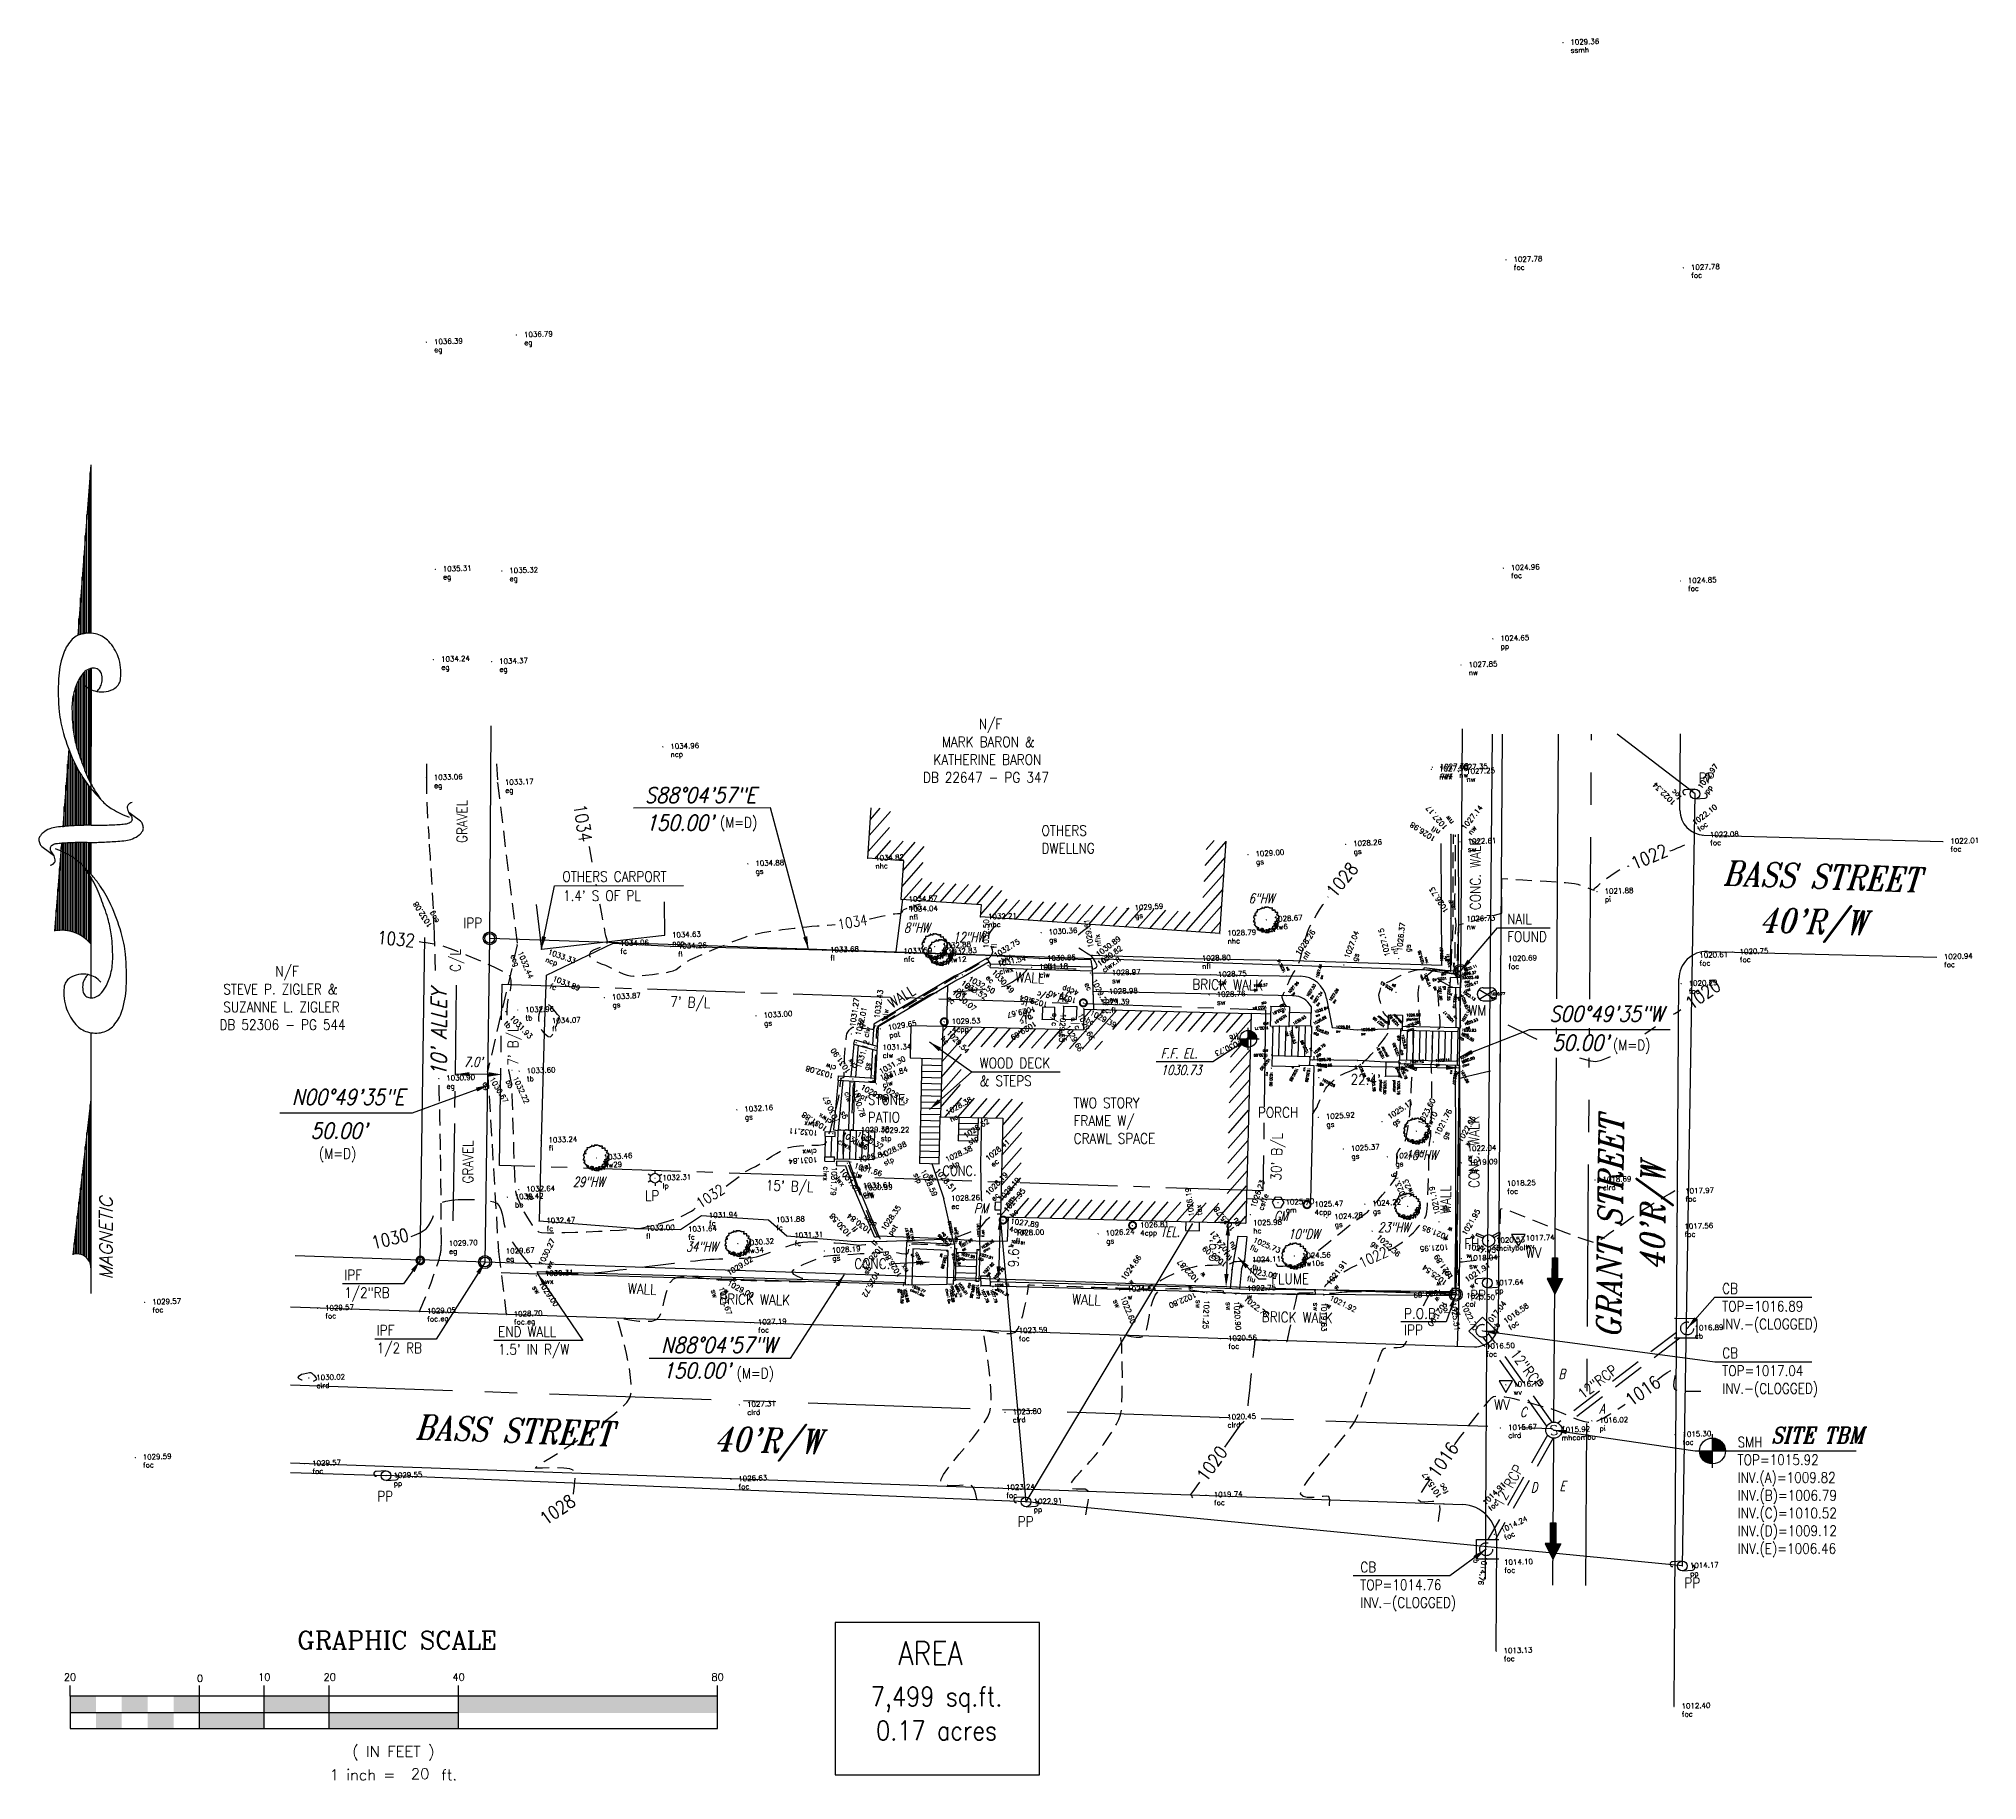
# Model space of a CAD drawing. Extents: x 1086 to 1385, y 787 to 1056.
import ezdxf
from ezdxf.enums import TextEntityAlignment as Align

# ---------------------------------------------------------------- set-up
doc = ezdxf.new("R2010")
doc.units = 0
doc.header["$LTSCALE"] = 20
doc.header["$MEASUREMENT"] = 0
doc.header["$PDMODE"] = 2
doc.header["$PDSIZE"] = 0.025
for name, pattern in [('CENTER', [2, 1.25, -0.25, 0.25, -0.25]), ('CENTER2', [1.125, 0.75, -0.125, 0.125, -0.125]), ('DASHED2', [0.375, 0.25, -0.125]), ('HIDDEN', [0.375, 0.25, -0.125]), ('HIDDEN2', [0.1875, 0.125, -0.0625]), ('HIDDENX2', [0.75, 0.5, -0.25])]:
    doc.linetypes.add(name, pattern=pattern)
doc.layers.get('0').update_dxf_attribs({"linetype": 'CONTINUOUS'})
for name, color, linetype in [('BSL', 1, 'CENTER2'), ('CALLS', 3, 'CONTINUOUS'), ('CL', 2, 'CENTER'), ('CONC', 8, 'CONTINUOUS'), ('CONT-LBLS', 2, 'HIDDENX2'), ('CONT-MJR', 41, 'HIDDEN'), ('CONT-MNR', 35, 'HIDDEN2'), ('CURB', 1, 'CONTINUOUS'), ('DESC', 2, 'CONTINUOUS'), ('ELEV', 6, 'CONTINUOUS'), ('FNCE', 1, 'FENCELINE3'), ('GRAVEL', 9, 'HIDDEN2'), ('HATCH', 1, 'CONTINUOUS'), ('HOUSE', 7, 'CONTINUOUS'), ('LIGHT', 2, 'CONTINUOUS'), ('PL', 5, 'CONTINUOUS'), ('POW', 4, 'POWERLINE'), ('PTS', 2, 'CONTINUOUS'), ('PTS-GS', 6, 'CONTINUOUS'), ('PTS-TREES', 1, 'CONTINUOUS'), ('SEWER', 6, 'SEWERLINE1'), ('STORM', 4, 'DASHED2'), ('TEXTL', 3, 'CONTINUOUS'), ('TEXTM', 2, 'CONTINUOUS'), ('TIES', 6, 'CONTINUOUS'), ('TREE-LBLS', 1, 'CONTINUOUS'), ('TREES', 84, 'CONTINUOUS'), ('WALL', 191, 'CONTINUOUS'), ('WATER', 21, 'CONTINUOUS')]:
    doc.layers.add(name, color=color, linetype=linetype)
doc.styles.add('C10', font='complex', dxfattribs={"height": 4.167})
doc.styles.add('C6', font='complex', dxfattribs={"height": 2.499})
doc.styles.add('I', font='ITALIC', dxfattribs={"height": 1})
doc.styles.add('L100', font='simplex.shx', dxfattribs={"width": 0.85, "height": 2})
doc.styles.add('L120', font='simplex.shx', dxfattribs={"width": 0.85, "oblique": 15, "height": 2.4})
doc.styles.add('L60', font='simplex.shx', dxfattribs={"width": 0.75, "oblique": 15, "height": 1.5})
doc.styles.add('L80', font='simplex.shx', dxfattribs={"width": 0.85, "height": 1.6})
doc.styles.add('Q200', font='ROMANT.shx', dxfattribs={"width": 0.85, "oblique": 15, "height": 3.7778})
doc.styles.add('S4', font='simplex', dxfattribs={"height": 1.668})
doc.styles.add('S6', font='SIMPLEX', dxfattribs={"height": 0.083333})
doc.styles.add('SHR', font='SIMPLEX', dxfattribs={"height": 1})
doc.styles.get("Standard").update_dxf_attribs({"font": 'ROMANS'})
doc.linetypes.add('FENCELINE3', pattern='A,0.09,-0.09,["X",STANDARD,S=0.05,R=0,X=-0.065,Y=-0.017],0', length=0.18)
doc.linetypes.add('POWERLINE', pattern='A,0.9,-0.27,["/\\/\\/\\/",STANDARD,S=0.05,R=0,X=-0.28,Y=-0.02],-0.1', length=1.27)
doc.linetypes.add('SEWERLINE1', pattern='A,0.8,-0.27,["SS",STANDARD,S=0.05,R=0,X=-0.15,Y=-0.02],-0.1', length=1.17)
doc.dimstyles.get("Standard").update_dxf_attribs({"dimtxt": 0.18, "dimasz": 0.18, "dimexe": 0.18, "dimexo": 0.0625, "dimgap": 0.09, "dimtad": 0, "dimtih": 1, "dimtoh": 1, "dimdec": 4, "dimzin": 0, "dimtxsty": 'STANDARD', "dimcen": 0.09, "dimazin": 3, "dimtfac": 1, "dimtdec": 4, "dimtofl": 0, "dimtmove": 0, "dimatfit": 3, "dimtolj": 1, "dimtzin": 0})
pattern_1 = [(48.65011, (-3558.6514, -1556.3679), (-1.1260337, 0.9909834), [])]

# ---------------------------------------------------------------- blocks, each defined once
blk = doc.blocks.new('POINT')
blk.add_point((0, 0))
at = {"layer": 'DESC', "style": 'S6'}
blk.add_attdef('DESC', (0.119, -0.17), '', height=0.0833, dxfattribs=at)
at = {"layer": 'ELEV', "style": 'S6'}
blk.add_attdef('ELEV', (0.119, -0.04), '', height=0.0833, dxfattribs=at)
blk = doc.blocks.new('U_POLE')
for p, q in [((0, 0.0375), (-0.075, 0.0375)), ((0, -0.0375), (0.075, -0.0375))]:
    blk.add_line(p, q)
blk.add_circle((0, 0), 0.0375)
for centre, start, end in [((-0.075, 0.01875), 90, 270), ((0.075, -0.01875), 270, 90)]:
    blk.add_arc(centre, 0.01875, start, end)
blk = doc.blocks.new('SCALE')
for p, q in [((-1.5, 0.25), (-1.5, 0.333)), ((-0.5, 0.25), (-0.5, 0.333)), ((0, 0.25), (0, 0.333)), ((0.5, 0.25), (0.5, 0.333)), ((1.5, 0.25), (1.5, 0.333)), ((3.5, 0.25), (3.5, 0.333)), ((-1.5, 0.25), (-1.5, 0)), ((3.5, 0.25), (-1.5, 0.25)), ((-0.5, 0), (-0.5, 0.25)), ((0, 0), (0, 0.25)), ((0.5, 0), (0.5, 0.25)), ((1.5, 0), (1.5, 0.25)), ((3.5, 0), (3.5, 0.25)), ((-1.5, 0.125), (1.5, 0.125)), ((-1.5, 0), (3.5, 0))]:
    blk.add_line(p, q)
for points in [[(-1.5, 0.25), (-1.5, 0.12), (-1.3, 0.25), (-1.3, 0.12)], [(-1.1, 0.25), (-1.1, 0.12), (-0.9, 0.25), (-0.9, 0.12)], [(-0.7, 0.25), (-0.7, 0.12), (-0.5, 0.25), (-0.5, 0.12)], [(0, 0.25), (0, 0.12), (0.5, 0.25), (0.5, 0.12)], [(1.5, 0.25), (1.5, 0.12), (3.5, 0.25), (3.5, 0.12)], [(-1.3, 0.12), (-1.3, 0), (-1.1, 0.12), (-1.1, 0)], [(-0.9, 0.12), (-0.9, 0), (-0.7, 0.12), (-0.7, 0)], [(-0.5, 0.12), (-0.5, 0), (0, 0.12), (0, 0)], [(0.5, 0.12), (0.5, 0), (1.5, 0.12), (1.5, 0)]]:
    blk.add_solid(points)
for s, height, style, p in [('GRAPHIC SCALE', 0.1389, 'C10', (1.025, 0.613)), ('0', 0.0556, 'S4', (-0.497, 0.36)), ('( IN FEET )', 0.0833, 'C6', (0.997, -0.219)), ('1 inch =     ft.', 0.0833, 'C6', (0.997, -0.399))]:
    blk.add_text(s, height=height, dxfattribs=dict(style=style)).set_placement(p, align=Align.CENTER)
at = {"style": 'S4'}
for p in [(-1.5, 0.369), (0.001, 0.369), (0.506, 0.369), (1.501, 0.369), (3.501, 0.369)]:
    blk.add_attdef('0', text='', height=0.0556, dxfattribs=at).set_placement(p, align=Align.CENTER)
at = {"style": 'C6'}
blk.add_attdef('000', (1.133, -0.39), '', height=0.0833, dxfattribs=at)
blk = doc.blocks.new('*X7')
for p, q in [((3076.61, 780.5), (3078.15, 780.5)), ((3076.62, 780.38), (3079.78, 780.38)), ((3076.62, 780.25), (3081.41, 780.25)), ((3076.63, 780.12), (3082.51, 780.12)), ((3076.63, 780), (3082.18, 780)), ((3076.64, 779.87), (3081.86, 779.87)), ((3076.64, 779.75), (3081.54, 779.75)), ((3076.65, 779.62), (3081.32, 779.62)), ((3076.65, 779.5), (3081.12, 779.5)), ((3076.66, 779.38), (3080.91, 779.38)), ((3076.66, 779.25), (3080.7, 779.25)), ((3076.67, 779.12), (3080.49, 779.12)), ((3076.67, 779), (3080.28, 779)), ((3076.68, 778.88), (3080.11, 778.88)), ((3076.68, 778.75), (3079.95, 778.75)), ((3076.69, 778.62), (3079.78, 778.62)), ((3076.69, 778.5), (3079.62, 778.5))]:
    blk.add_line(p, q)
blk = doc.blocks.new('*X8')
for p, q in [((3080.02, 778.5), (3088.76, 778.5)), ((3080.3, 778.62), (3088.68, 778.62)), ((3080.58, 778.75), (3088.59, 778.75)), ((3080.86, 778.88), (3088.51, 778.88)), ((3081.19, 779), (3088.42, 779)), ((3081.53, 779.12), (3088.28, 779.12)), ((3081.87, 779.25), (3088.06, 779.25)), ((3082.21, 779.38), (3087.85, 779.38)), ((3082.58, 779.5), (3087.64, 779.5)), ((3083.06, 779.62), (3087.25, 779.62)), ((3083.71, 779.75), (3086.79, 779.75)), ((3084.78, 779.88), (3085.13, 779.88))]:
    blk.add_line(p, q)
blk = doc.blocks.new('*X9')
for p, q in [((3091.38, 779.38), (3092.65, 779.38)), ((3091.4, 779.25), (3094.25, 779.25)), ((3091.43, 779.12), (3095.86, 779.12)), ((3091.46, 779), (3097.47, 779)), ((3091.49, 778.88), (3099.07, 778.88)), ((3091.5, 778.75), (3100.68, 778.75)), ((3091.52, 778.62), (3102.29, 778.62)), ((3091.53, 778.5), (3103.9, 778.5))]:
    blk.add_line(p, q)
blk = doc.blocks.new('*X10')
for p, q in [((3068.51, 780), (3075.35, 780)), ((3068.53, 780.12), (3075.34, 780.12)), ((3068.54, 781.25), (3068.54, 781.25)), ((3068.54, 781.12), (3070.15, 781.12)), ((3068.55, 781), (3071.75, 781)), ((3068.55, 780.88), (3073.36, 780.88)), ((3068.55, 780.25), (3075.33, 780.25)), ((3068.56, 780.75), (3074.97, 780.75)), ((3068.56, 780.62), (3075.3, 780.62)), ((3068.56, 780.5), (3075.31, 780.5)), ((3068.56, 780.38), (3075.32, 780.38)), ((3067.58, 778.5), (3072.76, 778.5)), ((3067.72, 778.62), (3072.95, 778.62)), ((3067.86, 778.75), (3073.15, 778.75)), ((3067.96, 778.88), (3073.34, 778.88)), ((3068.06, 779), (3075.37, 779)), ((3068.15, 779.12), (3075.37, 779.12)), ((3068.23, 779.25), (3075.37, 779.25)), ((3068.3, 779.37), (3075.37, 779.37)), ((3068.37, 779.5), (3075.37, 779.5)), ((3068.41, 779.62), (3075.37, 779.62)), ((3068.45, 779.75), (3075.36, 779.75)), ((3068.49, 779.88), (3075.35, 779.88)), ((3072.97, 778.5), (3075.36, 778.5)), ((3073.11, 778.62), (3075.36, 778.62)), ((3073.24, 778.75), (3075.37, 778.75)), ((3073.38, 778.88), (3075.37, 778.88))]:
    blk.add_line(p, q)
blk = doc.blocks.new('*X11')
for p, q in [((3042.85, 778.5), (3055.11, 778.5)), ((3043.11, 778.62), (3054.04, 778.62)), ((3043.27, 778.75), (3052.96, 778.75)), ((3043.38, 778.88), (3051.89, 778.88)), ((3043.46, 779), (3050.82, 779)), ((3043.52, 779.12), (3049.75, 779.12)), ((3043.56, 779.25), (3048.68, 779.25)), ((3043.57, 779.75), (3044.39, 779.75)), ((3043.58, 779.38), (3047.61, 779.38)), ((3043.59, 779.62), (3045.46, 779.62)), ((3043.59, 779.5), (3046.54, 779.5))]:
    blk.add_line(p, q)
blk = doc.blocks.new('NORTHA')
for p, q in [((3.476, 0.227), (2.8, 0.28)), ((4.102, 0.179), (3.603, 0.217)), ((4.207, 0.171), (4.102, 0.179)), ((0.2, 0), (0, 0)), ((1.5, 0), (0.2, 0)), ((1.5, 0), (0.3, 0.14)), ((2.015, 0.001), (1.5, 0)), ((2.7, 0), (2.284, 0)), ((3.137, 0), (2.7, 0)), ((3.216, 0), (3.137, 0)), ((3.466, 0), (3.239, 0)), ((3.483, 0), (3.466, 0)), ((4.617, 0.139), (4.528, 0.146)), ((6.4, 0), (5.082, 0.102)), ((6.4, 0), (5.101, 0)), ((4.828, -0.002), (3.617, 0))]:
    blk.add_line(p, q)
for points in [[(3.309, 0.314, 0.155222), (3.326, 0.283, 0.230745), (3.349, 0.276, 0.039788), (3.37, 0.281, 0.040789), (3.389, 0.289, 0.05365), (3.403, 0.299, -0.067543), (3.418, 0.309, -0.159888), (3.445, 0.312, -0.204389), (3.463, 0.3, -0.067398), (3.472, 0.282, -0.052215), (3.477, 0.257, -0.013577), (3.481, 0.212, -0.005027), (3.486, 0.091, -0.010776), (3.486, 0.059, -0.005653), (3.484, -0.002)], [(3.616, -0.002, 0.004821), (3.616, 0.055, 0.00885), (3.615, 0.086, 0.005772), (3.608, 0.202, 0.010588), (3.602, 0.265, 0.071206), (3.589, 0.318, 0.064975), (3.559, 0.368, 0.103615), (3.527, 0.396, 0.157116), (3.499, 0.401, 0.084448), (3.469, 0.392, 0.119022), (3.452, 0.378), (3.41, 0.32), (3.386, 0.288)], [(2.406, -0.077, 0.077736), (2.443, -0.032, 0.07962), (2.463, 0.021, 0.096266), (2.464, 0.096, 0.100752), (2.438, 0.162, 0.224486), (2.364, 0.207, 0.11255), (2.198, 0.187, 0.100563), (2.077, 0.115, 0.134878), (2.021, 0.026, 0.132719), (2.018, -0.09, 0.155229), (2.07, -0.176, 0.101616), (2.18, -0.239, 0.067278), (2.368, -0.273, 0.034332), (2.62, -0.267, 0.050354), (2.789, -0.234, 0.032541), (3.002, -0.155, 0.044988), (3.145, -0.074, 0.025546), (3.216, -0.02, 0.017117), (3.314, 0.07, 0.06565), (3.372, 0.143, 0.042468), (3.434, 0.272)], [(4.707, 0.054, 0.077736), (4.67, 0.009, 0.07962), (4.65, -0.045, 0.096266), (4.649, -0.119, 0.100752), (4.675, -0.185, 0.224486), (4.75, -0.23, 0.11255), (4.916, -0.211, 0.100563), (5.036, -0.138, 0.134878), (5.092, -0.049, 0.132719), (5.095, 0.067, 0.155229), (5.044, 0.153, 0.101616), (4.933, 0.215, 0.067278), (4.746, 0.25, 0.034332), (4.493, 0.244, 0.050354), (4.324, 0.211, 0.032541), (4.112, 0.132, 0.044988), (3.969, 0.051, 0.025546), (3.898, -0.003, 0.017117), (3.799, -0.093, 0.06565), (3.741, -0.166, 0.042468), (3.679, -0.295)], [(2.464, 0.022, 0.076919), (2.432, 0.047, 0.080527), (2.396, 0.061, 0.088695), (2.338, 0.061, 0.141897), (2.304, 0.046, 0.152973), (2.286, 0.016, 0.126446), (2.287, -0.027, 0.120122), (2.31, -0.069, 0.080483), (2.366, -0.113, 0.067361), (2.472, -0.154, 0.059891), (2.598, -0.169, 0.028199), (2.764, -0.159, 0.039094), (2.881, -0.136, 0.016831), (2.958, -0.112, 0.008651), (3.104, -0.057, 0.03625), (3.178, -0.022, 0.021578), (3.295, 0.052)], [(4.65, -0.046, 0.076919), (4.681, -0.071, 0.080527), (4.718, -0.084, 0.088695), (4.776, -0.085, 0.141897), (4.809, -0.069, 0.152973), (4.827, -0.039, 0.126446), (4.827, 0.003, 0.120122), (4.803, 0.046, 0.080483), (4.747, 0.09, 0.067361), (4.641, 0.131, 0.059891), (4.515, 0.146, 0.028199), (4.35, 0.136, 0.039094), (4.233, 0.113, 0.016831), (4.156, 0.089, 0.008651), (4.009, 0.034, 0.03625), (3.935, -0.001, 0.021578), (3.818, -0.075)], [(3.484, -0.002, 0.004821), (3.485, -0.059, 0.00885), (3.486, -0.091, 0.005772), (3.493, -0.207, 0.010588), (3.499, -0.27, 0.071206), (3.512, -0.322, 0.064975), (3.542, -0.373, 0.103615), (3.574, -0.4, 0.157116), (3.602, -0.405, 0.084448), (3.632, -0.396, 0.119022), (3.649, -0.382), (3.691, -0.324), (3.715, -0.292)], [(3.792, -0.318, 0.155222), (3.775, -0.288, 0.230745), (3.752, -0.281, 0.039788), (3.731, -0.286, 0.040789), (3.712, -0.294, 0.05365), (3.698, -0.303, -0.067543), (3.683, -0.313, -0.159888), (3.656, -0.317, -0.204389), (3.638, -0.304, -0.067398), (3.629, -0.286, -0.052215), (3.624, -0.261, -0.013577), (3.62, -0.216, -0.005027), (3.615, -0.095, -0.010776), (3.615, -0.063, -0.005653), (3.616, -0.002)]]:
    blk.add_lwpolyline(points, format="xyb")
for centre, radius, start, end in [((2.509, 0.227), 0.297, 310.1394, 10.2647), ((0.2, 0.107), 0.107, 270.0614, 18.1897)]:
    blk.add_arc(centre, radius, start, end)
at = {"xscale": 0.1, "yscale": 0.1, "zscale": 0.1}
for name in ['*X10', '*X7', '*X11', '*X8', '*X9']:
    blk.add_blockref(name, (-304.053, -77.845), dxfattribs=at)
at = {"style": 'I', "flags": 4}
blk.add_attdef('MAG-DATE', text='', height=0.1, dxfattribs=at).set_placement((0.428, -0.117), align=Align.MIDDLE)
blk = doc.blocks.new('IP')
for radius in [0.05, 0.0375]:
    blk.add_circle((0, 0), radius)
blk = doc.blocks.new('CG_T30')
for p, q in [((-0.118, 0.036), (-0.122, 0.036)), ((-0.122, 0.036), (-0.122, 0.028)), ((-0.122, 0.028), (-0.117, 0.028)), ((-0.115, 0.005), (-0.122, 0.005)), ((-0.122, 0.005), (-0.122, -0.005)), ((-0.11, 0.046), (-0.118, 0.046)), ((-0.118, 0.046), (-0.118, 0.036)), ((-0.117, 0.028), (-0.117, 0.021)), ((-0.117, 0.021), (-0.115, 0.021)), ((-0.115, 0.013), (-0.116, 0.013)), ((-0.116, 0.013), (-0.116, 0.005)), ((-0.116, 0.005), (-0.115, 0.005)), ((-0.115, 0.021), (-0.115, 0.013)), ((-0.109, 0.055), (-0.11, 0.055)), ((-0.11, 0.055), (-0.102, 0.055)), ((-0.11, 0.045), (-0.11, 0.046)), ((-0.102, 0.045), (-0.11, 0.045)), ((-0.101, 0.067), (-0.109, 0.067)), ((-0.109, 0.067), (-0.109, 0.055)), ((-0.102, 0.055), (-0.102, 0.049)), ((-0.095, 0.052), (-0.102, 0.052)), ((-0.102, 0.052), (-0.102, 0.045)), ((-0.102, 0.049), (-0.095, 0.049)), ((-0.093, 0.07), (-0.101, 0.07)), ((-0.101, 0.07), (-0.101, 0.067)), ((-0.089, 0.081), (-0.096, 0.081)), ((-0.096, 0.081), (-0.096, 0.07)), ((-0.096, 0.07), (-0.093, 0.07)), ((-0.095, 0.049), (-0.095, 0.052)), ((-0.081, 0.082), (-0.089, 0.082)), ((-0.089, 0.082), (-0.089, 0.081)), ((-0.075, 0.102), (-0.083, 0.102)), ((-0.083, 0.102), (-0.083, 0.09)), ((-0.083, 0.09), (-0.083, 0.09)), ((-0.083, 0.09), (-0.083, 0.082)), ((-0.083, 0.082), (-0.081, 0.082)), ((-0.067, 0.102), (-0.075, 0.102)), ((-0.075, 0.102), (-0.075, 0.102)), ((-0.059, 0.102), (-0.067, 0.102)), ((-0.067, 0.102), (-0.067, 0.102)), ((-0.052, 0.105), (-0.059, 0.105)), ((-0.059, 0.105), (-0.059, 0.102)), ((-0.053, 0.111), (-0.054, 0.111)), ((-0.054, 0.111), (-0.054, 0.111)), ((-0.053, 0.11), (-0.053, 0.111)), ((-0.046, 0.11), (-0.053, 0.11)), ((-0.052, 0.113), (-0.052, 0.105)), ((-0.052, 0.105), (-0.052, 0.105)), ((-0.046, 0.109), (-0.046, 0.11)), ((-0.038, 0.109), (-0.046, 0.109)), ((-0.03, 0.122), (-0.038, 0.122)), ((-0.038, 0.122), (-0.038, 0.109)), ((-0.038, 0.109), (-0.038, 0.109)), ((-0.03, 0.116), (-0.03, 0.122)), ((-0.022, 0.116), (-0.03, 0.116)), ((-0.022, 0.112), (-0.022, 0.116)), ((-0.015, 0.112), (-0.022, 0.112)), ((-0.007, 0.116), (-0.015, 0.116)), ((-0.015, 0.116), (-0.015, 0.112)), ((0.003, 0.123), (-0.012, 0.123)), ((-0.012, 0.123), (-0.012, 0.123)), ((-0.012, 0.123), (-0.012, 0.116)), ((-0.012, 0.116), (-0.007, 0.116)), ((0.003, 0.116), (0.003, 0.123)), ((0.015, 0.119), (0.003, 0.119)), ((0.003, 0.119), (0.003, 0.116)), ((0.015, 0.122), (0.015, 0.127)), ((0.015, 0.127), (0.015, 0.119)), ((0.023, 0.122), (0.015, 0.122)), ((0.023, 0.119), (0.023, 0.122)), ((0.03, 0.119), (0.023, 0.119)), ((0.03, 0.113), (0.03, 0.119)), ((0.044, 0.113), (0.03, 0.113)), ((0.044, 0.105), (0.044, 0.113)), ((0.052, 0.109), (0.044, 0.109)), ((0.044, 0.109), (0.044, 0.105)), ((0.067, 0.11), (0.052, 0.11)), ((0.052, 0.11), (0.052, 0.109)), ((0.063, 0.095), (0.063, 0.103)), ((0.063, 0.103), (0.067, 0.103)), ((0.064, 0.095), (0.063, 0.095)), ((0.064, 0.086), (0.064, 0.095)), ((0.076, 0.086), (0.064, 0.086)), ((0.067, 0.103), (0.067, 0.11)), ((0.076, 0.088), (0.076, 0.094)), ((0.076, 0.094), (0.076, 0.086)), ((0.091, 0.088), (0.076, 0.088)), ((0.091, 0.08), (0.091, 0.088)), ((0.091, 0.072), (0.091, 0.08)), ((0.091, 0.08), (0.091, 0.08)), ((0.091, 0.065), (0.091, 0.072)), ((0.091, 0.072), (0.091, 0.072)), ((0.098, 0.065), (0.091, 0.065)), ((0.091, 0.065), (0.091, 0.065)), ((0.098, 0.063), (0.098, 0.065)), ((0.113, 0.063), (0.098, 0.063)), ((0.104, 0.045), (0.1, 0.045)), ((0.1, 0.045), (0.108, 0.045)), ((0.104, 0.037), (0.104, 0.045)), ((0.111, 0.041), (0.104, 0.041)), ((0.104, 0.041), (0.104, 0.037)), ((0.11, 0), (0.107, 0)), ((0.107, 0), (0.115, 0)), ((0.108, 0.045), (0.108, 0.055)), ((0.108, 0.055), (0.113, 0.055)), ((0.11, 0.005), (0.11, 0.008)), ((0.11, 0.008), (0.11, 0)), ((0.118, 0.005), (0.11, 0.005)), ((0.111, 0.035), (0.111, 0.041)), ((0.123, 0.035), (0.111, 0.035)), ((0.112, -0.003), (0.112, 0.005)), ((0.112, 0.005), (0.118, 0.005)), ((0.113, 0.055), (0.113, 0.063)), ((0.12, 0.022), (0.115, 0.022)), ((0.115, 0.022), (0.123, 0.022)), ((0.115, 0), (0.115, -0.003)), ((0.12, 0.015), (0.12, 0.022)), ((0.125, 0.015), (0.12, 0.015)), ((0.123, 0.022), (0.123, 0.035)), ((0.123, -0.003), (0.123, 0.007)), ((0.123, 0.007), (0.125, 0.007)), ((0.125, 0.007), (0.125, 0.015)), ((-0.122, -0.005), (-0.127, -0.005)), ((-0.127, -0.005), (-0.127, -0.013)), ((-0.127, -0.013), (-0.114, -0.013)), ((-0.115, -0.033), (-0.121, -0.033)), ((-0.121, -0.033), (-0.121, -0.041)), ((-0.121, -0.041), (-0.112, -0.041)), ((-0.114, -0.025), (-0.115, -0.025)), ((-0.115, -0.025), (-0.115, -0.033)), ((-0.114, -0.013), (-0.114, -0.025)), ((-0.112, -0.041), (-0.112, -0.051)), ((-0.112, -0.051), (-0.109, -0.051)), ((-0.109, -0.051), (-0.109, -0.059)), ((-0.109, -0.059), (-0.097, -0.059)), ((-0.097, -0.066), (-0.098, -0.066)), ((-0.098, -0.066), (-0.098, -0.073)), ((-0.098, -0.073), (-0.094, -0.073)), ((-0.097, -0.059), (-0.097, -0.058)), ((-0.097, -0.058), (-0.097, -0.066)), ((-0.094, -0.073), (-0.094, -0.081)), ((-0.094, -0.081), (-0.085, -0.081)), ((-0.09, -0.082), (-0.093, -0.082)), ((-0.093, -0.082), (-0.093, -0.09)), ((-0.093, -0.09), (-0.081, -0.09)), ((-0.086, -0.074), (-0.09, -0.074)), ((-0.09, -0.074), (-0.09, -0.082)), ((-0.086, -0.073), (-0.086, -0.066)), ((-0.086, -0.066), (-0.086, -0.074)), ((-0.078, -0.073), (-0.086, -0.073)), ((-0.085, -0.081), (-0.085, -0.084)), ((-0.085, -0.084), (-0.078, -0.084)), ((-0.081, -0.09), (-0.081, -0.095)), ((-0.081, -0.095), (-0.073, -0.095)), ((-0.078, -0.084), (-0.078, -0.073)), ((-0.073, -0.095), (-0.073, -0.099)), ((-0.073, -0.099), (-0.065, -0.099)), ((-0.065, -0.098), (-0.065, -0.09)), ((-0.065, -0.09), (-0.062, -0.09)), ((-0.062, -0.098), (-0.065, -0.098)), ((-0.065, -0.099), (-0.065, -0.1)), ((-0.065, -0.1), (-0.058, -0.1)), ((-0.062, -0.09), (-0.062, -0.082)), ((-0.062, -0.082), (-0.051, -0.082)), ((-0.062, -0.105), (-0.062, -0.098)), ((-0.058, -0.105), (-0.062, -0.105)), ((-0.053, -0.098), (-0.058, -0.098)), ((-0.058, -0.098), (-0.058, -0.105)), ((-0.058, -0.1), (-0.058, -0.102)), ((-0.058, -0.102), (-0.05, -0.102)), ((-0.053, -0.095), (-0.053, -0.09)), ((-0.053, -0.09), (-0.053, -0.098)), ((-0.04, -0.095), (-0.053, -0.095)), ((-0.051, -0.082), (-0.051, -0.078)), ((-0.051, -0.078), (-0.043, -0.078)), ((-0.05, -0.102), (-0.05, -0.115)), ((-0.05, -0.115), (-0.035, -0.115)), ((-0.043, -0.078), (-0.043, -0.082)), ((-0.043, -0.082), (-0.035, -0.082)), ((-0.04, -0.103), (-0.04, -0.095)), ((-0.034, -0.103), (-0.04, -0.103)), ((-0.033, -0.103), (-0.036, -0.103)), ((-0.036, -0.103), (-0.036, -0.11)), ((-0.036, -0.11), (-0.023, -0.11)), ((-0.035, -0.082), (-0.035, -0.095)), ((-0.035, -0.095), (-0.033, -0.095)), ((-0.035, -0.118), (-0.035, -0.11)), ((-0.035, -0.11), (-0.034, -0.11)), ((-0.035, -0.115), (-0.035, -0.118)), ((-0.034, -0.11), (-0.034, -0.103)), ((-0.033, -0.095), (-0.033, -0.103)), ((-0.025, -0.114), (-0.025, -0.106)), ((-0.025, -0.106), (-0.02, -0.106)), ((-0.021, -0.114), (-0.025, -0.114)), ((-0.023, -0.11), (-0.023, -0.114)), ((-0.023, -0.114), (-0.015, -0.114)), ((-0.021, -0.123), (-0.021, -0.114)), ((-0.013, -0.123), (-0.021, -0.123)), ((-0.02, -0.106), (-0.02, -0.098)), ((-0.02, -0.098), (-0.008, -0.098)), ((-0.015, -0.114), (-0.015, -0.123)), ((-0.015, -0.123), (-0.013, -0.123)), ((-0.005, -0.114), (-0.01, -0.114)), ((-0.01, -0.114), (-0.01, -0.122)), ((-0.01, -0.122), (0.004, -0.122)), ((-0.008, -0.098), (-0.008, -0.093)), ((-0.008, -0.093), (0, -0.093)), ((0.003, -0.102), (-0.005, -0.102)), ((-0.005, -0.102), (-0.005, -0.114)), ((0, -0.093), (0, -0.102)), ((0, -0.102), (0.003, -0.102)), ((0.004, -0.122), (0.004, -0.124)), ((0.004, -0.124), (0.012, -0.124)), ((0.011, -0.106), (0.005, -0.106)), ((0.005, -0.106), (0.005, -0.114)), ((0.005, -0.114), (0.018, -0.114)), ((0.017, -0.098), (0.011, -0.098)), ((0.011, -0.098), (0.011, -0.106)), ((0.012, -0.124), (0.012, -0.125)), ((0.012, -0.125), (0.02, -0.125)), ((0.018, -0.106), (0.016, -0.106)), ((0.016, -0.106), (0.023, -0.106)), ((0.031, -0.088), (0.017, -0.088)), ((0.017, -0.088), (0.017, -0.098)), ((0.018, -0.114), (0.018, -0.106)), ((0.02, -0.114), (0.018, -0.114)), ((0.018, -0.114), (0.018, -0.114)), ((0.018, -0.114), (0.027, -0.114)), ((0.02, -0.125), (0.02, -0.114)), ((0.023, -0.106), (0.023, -0.1)), ((0.023, -0.1), (0.031, -0.1)), ((0.027, -0.114), (0.027, -0.114)), ((0.027, -0.114), (0.035, -0.114)), ((0.031, -0.1), (0.031, -0.088)), ((0.035, -0.114), (0.035, -0.112)), ((0.035, -0.112), (0.042, -0.112)), ((0.042, -0.112), (0.042, -0.117)), ((0.042, -0.117), (0.05, -0.117)), ((0.044, -0.095), (0.044, -0.087)), ((0.044, -0.087), (0.055, -0.087)), ((0.051, -0.095), (0.044, -0.095)), ((0.05, -0.117), (0.05, -0.104)), ((0.05, -0.104), (0.051, -0.104)), ((0.051, -0.104), (0.051, -0.095)), ((0.053, -0.084), (0.053, -0.076)), ((0.053, -0.076), (0.058, -0.076)), ((0.058, -0.084), (0.053, -0.084)), ((0.055, -0.087), (0.055, -0.084)), ((0.055, -0.084), (0.063, -0.084)), ((0.058, -0.076), (0.058, -0.066)), ((0.058, -0.066), (0.058, -0.066)), ((0.058, -0.066), (0.066, -0.066)), ((0.058, -0.096), (0.058, -0.084)), ((0.066, -0.096), (0.058, -0.096)), ((0.063, -0.107), (0.058, -0.107)), ((0.058, -0.107), (0.066, -0.107)), ((0.063, -0.084), (0.063, -0.085)), ((0.063, -0.085), (0.071, -0.085)), ((0.071, -0.099), (0.063, -0.099)), ((0.063, -0.099), (0.063, -0.107)), ((0.066, -0.066), (0.066, -0.063)), ((0.066, -0.063), (0.073, -0.063)), ((0.066, -0.101), (0.066, -0.096)), ((0.073, -0.101), (0.066, -0.101)), ((0.066, -0.107), (0.066, -0.113)), ((0.066, -0.113), (0.073, -0.113)), ((0.071, -0.085), (0.071, -0.099)), ((0.073, -0.037), (0.072, -0.037)), ((0.072, -0.037), (0.079, -0.037)), ((0.073, -0.049), (0.073, -0.037)), ((0.081, -0.049), (0.073, -0.049)), ((0.073, -0.063), (0.073, -0.058)), ((0.073, -0.058), (0.081, -0.058)), ((0.073, -0.113), (0.073, -0.101)), ((0.073, -0.101), (0.073, -0.101)), ((0.085, -0.068), (0.078, -0.068)), ((0.078, -0.068), (0.078, -0.083)), ((0.078, -0.083), (0.086, -0.083)), ((0.085, -0.023), (0.079, -0.023)), ((0.079, -0.023), (0.086, -0.023)), ((0.079, -0.037), (0.079, -0.036)), ((0.079, -0.036), (0.087, -0.036)), ((0.081, -0.052), (0.081, -0.049)), ((0.089, -0.052), (0.081, -0.052)), ((0.081, -0.058), (0.081, -0.068)), ((0.081, -0.068), (0.085, -0.068)), ((0.085, -0.038), (0.085, -0.023)), ((0.093, -0.038), (0.085, -0.038)), ((0.086, -0.023), (0.086, -0.018)), ((0.086, -0.018), (0.094, -0.018)), ((0.086, -0.083), (0.086, -0.088)), ((0.086, -0.088), (0.094, -0.088)), ((0.087, -0.036), (0.087, -0.05)), ((0.087, -0.05), (0.091, -0.05)), ((0.089, -0.066), (0.087, -0.066)), ((0.087, -0.066), (0.095, -0.066)), ((0.089, -0.054), (0.089, -0.052)), ((0.097, -0.054), (0.089, -0.054)), ((0.091, -0.058), (0.089, -0.058)), ((0.089, -0.058), (0.089, -0.066)), ((0.091, -0.05), (0.091, -0.058)), ((0.093, -0.045), (0.093, -0.038)), ((0.101, -0.045), (0.093, -0.045)), ((0.094, -0.018), (0.094, -0.017)), ((0.094, -0.017), (0.102, -0.017)), ((0.094, -0.088), (0.094, -0.078)), ((0.094, -0.078), (0.1, -0.078)), ((0.095, -0.066), (0.095, -0.069)), ((0.095, -0.069), (0.103, -0.069)), ((0.097, -0.062), (0.097, -0.054)), ((0.097, -0.054), (0.097, -0.054)), ((0.099, -0.062), (0.097, -0.062)), ((0.099, -0.07), (0.099, -0.062)), ((0.1, -0.07), (0.099, -0.07)), ((0.1, -0.078), (0.1, -0.07)), ((0.101, -0.049), (0.101, -0.045)), ((0.11, -0.049), (0.101, -0.049)), ((0.102, -0.017), (0.102, -0.031)), ((0.102, -0.031), (0.104, -0.031)), ((0.103, -0.069), (0.103, -0.069)), ((0.103, -0.069), (0.11, -0.069)), ((0.104, -0.031), (0.104, -0.039)), ((0.104, -0.039), (0.114, -0.039)), ((0.11, -0.057), (0.11, -0.049)), ((0.11, -0.069), (0.11, -0.057)), ((0.11, -0.057), (0.11, -0.057)), ((0.112, -0.016), (0.112, -0.003)), ((0.112, -0.003), (0.112, -0.003)), ((0.123, -0.016), (0.112, -0.016)), ((0.114, -0.039), (0.114, -0.031)), ((0.114, -0.031), (0.123, -0.031)), ((0.114, -0.039), (0.114, -0.039)), ((0.115, -0.003), (0.123, -0.003)), ((0.123, -0.031), (0.123, -0.016))]:
    blk.add_line(p, q)
blk = doc.blocks.new('LUMIN')
for p, q in [((-0.032, 0.019), (-0.052, 0.03)), ((0, 0.038), (0, 0.06)), ((0.032, 0.019), (0.052, 0.03)), ((-0.032, -0.019), (-0.052, -0.03)), ((0, -0.038), (0, -0.06)), ((0.032, -0.019), (0.052, -0.03))]:
    blk.add_line(p, q)
blk.add_circle((0, 0), 0.0375)
blk = doc.blocks.new('SMH')
blk.add_circle((0, 0), 0.0625)
at = {"style": 'SHR'}
blk.add_text('S', height=0.075, dxfattribs=at).set_placement((0, -0.0375), align=Align.CENTER)
blk = doc.blocks.new('TF')
for p, q in [((0.001, -0.02), (0.001, 0.02)), ((0.001, 0.02), (0.161, 0.02)), ((0.161, 0.02), (0.161, 0.06)), ((0.161, 0.06), (0.281, 0)), ((0.161, -0.06), (0.281, 0)), ((0.161, -0.02), (0.001, -0.02)), ((0.161, -0.02), (0.161, -0.06))]:
    blk.add_line(p, q)
for points in [[(0.001, 0.02), (0.001, -0.02), (0.161, 0.02), (0.161, -0.02)], [(0.161, -0.06), (0.161, 0.06), (0.281, 0), (0.161, 0.06)]]:
    blk.add_solid(points)
blk = doc.blocks.new('BM')
for p, q in [((-0.13, 0), (0.13, 0)), ((0, -0.13), (0, 0.13))]:
    blk.add_line(p, q)
at = {"const_width": 0.1}
for points in [[(-0.05, 0, 0.414214), (0, -0.05, 1)], [(0.05, 0, 0.414214), (0, 0.05, 1)]]:
    blk.add_lwpolyline(points, format="xyb", dxfattribs=at)
blk.add_circle((0, 0), 0.1)
blk = doc.blocks.new('E_HYD')
for p, q in [((-0.094, 0.047), (-0.087, 0.061)), ((-0.042, 0.021), (-0.094, 0.047)), ((-0.033, 0.034), (-0.087, 0.061)), ((0.087, 0.061), (0.033, 0.034)), ((0.042, 0.021), (0.094, 0.047)), ((0.094, 0.047), (0.087, 0.061))]:
    blk.add_line(p, q)
blk.add_circle((0, 0), 0.0469)
at = {"style": 'SHR'}
for s, rotation, p in [('H', 315, (-0.076, -0.08)), ('D', 45, (0.081, -0.076))]:
    blk.add_text(s, height=0.05, rotation=rotation, dxfattribs=at).set_placement(p, align=Align.CENTER)
blk.add_text('Y', height=0.05, dxfattribs=at).set_placement((0.001, -0.112), align=Align.CENTER)
blk = doc.blocks.new('WM')
at = {"layer": 'WATER'}
for p, q in [((-1, 0.6), (-1, -0.6)), ((-0.74, 1.24), (0.74, -1.24)), ((0.74, 1.24), (-0.74, -1.24)), ((-0.1, 1.5), (0.1, 1.5)), ((1, 0.6), (1, -0.6)), ((-0.1, -1.5), (0.1, -1.5))]:
    blk.add_line(p, q, dxfattribs=at)
for centre, start, end in [((-0.1, 0.6), 90, 180), ((0.1, 0.6), 360, 90), ((-0.1, -0.6), 180, 270), ((0.1, -0.6), 270, 360)]:
    blk.add_arc(centre, 0.9, start, end, dxfattribs=at)

msp = doc.modelspace()

# ---------------------------------------------------------------- hatches: boundary and pattern name
at = {"layer": 'HATCH'}
h = msp.add_hatch(dxfattribs=at)
h.set_pattern_fill('ANSI31', color=256, scale=12, angle=3.6501, style=0)
h.set_pattern_definition(pattern_1)
h.paths.add_polyline_path([(1265.95, 932.34), (1268.94, 932.14), (1267.96, 917.92), (1231.01, 920.46), (1231.14, 922.31), (1218.73, 923.17), (1219.14, 929.13), (1213.57, 929.52), (1214.11, 937.33), (1217.11, 937.13), (1216.77, 932.3), (1222.34, 931.92), (1221.93, 925.95), (1234.34, 925.1), (1234.21, 923.25), (1265.18, 921.12)])
h = msp.add_hatch(dxfattribs=at)
h.set_pattern_fill('ANSI31', color=256, scale=12, angle=3.6501, style=0)
h.set_pattern_definition(pattern_1)
h.paths.add_polyline_path([(1249.87, 903.13), (1269.69, 902.62), (1269.02, 876.25), (1237.13, 877.06), (1237.52, 892.29), (1227.87, 892.53), (1228.07, 900.5), (1249.79, 899.94)], flags=16)
h.paths.add_polyline_path([(1246.95, 906.2), (1272.77, 905.54), (1271.94, 873.17), (1234.05, 874.14), (1234.44, 889.37), (1224.79, 889.61), (1225.15, 903.57), (1246.87, 903.02)])

# ---------------------------------------------------------------- linework, layer by layer
at = {"layer": 'BSL'}
for p, q in [((1156.68, 882.1), (1157.09, 910.09)), ((1157.09, 910.09), (1275.01, 906.14)), ((1275.01, 906.14), (1274.61, 878.15)), ((1274.61, 878.15), (1156.68, 882.1))]:
    msp.add_line(p, q, dxfattribs=at)
at = {"layer": 'CL'}
for p, q in [((1325.07, 907.77), (1325.35, 948.71)), ((1325.04, 902.38), (1325.04, 903.31)), ((1324.46, 817.21), (1325.01, 898.72)), ((1124.43, 848.2), (1324.63, 841.27))]:
    msp.add_line(p, q, dxfattribs=at)
at = {"layer": 'CONC'}
for p, q in [((1232.52, 913.24), (1232.34, 913.52)), ((1248.22, 912.15), (1248.46, 906.16)), ((1248.23, 911.83), (1280.36, 911.31)), ((1225.88, 909.86), (1225.72, 903.56)), ((1279.3, 908.29), (1248.35, 908.94)), ((1284.44, 907.89), (1285.3, 903.4)), ((1240.56, 906.59), (1240.51, 904.67)), ((1240.51, 904.67), (1242.38, 904.62)), ((1240.56, 906.59), (1242.43, 906.55)), ((1242.43, 906.55), (1242.38, 904.62)), ((1243.81, 906.7), (1243.76, 904.65)), ((1243.76, 904.65), (1245.78, 904.6)), ((1243.81, 906.7), (1245.84, 906.65)), ((1245.84, 906.65), (1245.78, 904.6)), ((1282.05, 906.63), (1282.03, 905.59)), ((1282.13, 903.57), (1281.97, 903.57)), ((1282.13, 903.57), (1282.01, 898.86)), ((1295.76, 898.36), (1295.88, 903.15)), ((1304.73, 902.72), (1304.61, 898.13)), ((1282.01, 898.86), (1281.85, 898.86)), ((1231.03, 882.32), (1231.21, 889.45)), ((1207.02, 886.62), (1206.94, 883.44)), ((1209, 887.57), (1214.6, 887.43)), ((1214.6, 887.43), (1214.49, 882.98)), ((1208.45, 883.13), (1214.49, 882.98)), ((1223.48, 882.37), (1225.3, 876.95)), ((1231.15, 876.81), (1231.03, 882.32)), ((1215.3, 871.21), (1226.73, 870.75)), ((1230.38, 868.52), (1227.23, 868.62)), ((1270.74, 871.14), (1269.81, 865.96)), ((1270.74, 871.14), (1272.1, 871.09)), ((1272.1, 871.09), (1271.78, 867.47)), ((1156.94, 865.53), (1162.55, 865.36)), ((1269.84, 866.22), (1269.56, 863.1)), ((1271.28, 866.1), (1271.01, 863.05)), ((1271.78, 867.47), (1271.28, 866.1)), ((1220.37, 863.65), (1225.77, 863.73)), ((1230.25, 864.34), (1227.09, 864.44)), ((1304.85, 862.06), (1304.59, 854.17))]:
    msp.add_line(p, q, dxfattribs=at)
at = {"layer": 'CONC', "color": 1}
for p, q in [((1277.13, 903.7), (1277.01, 898.98)), ((1278.13, 903.67), (1278.01, 898.96)), ((1279.13, 903.65), (1279.01, 898.93)), ((1280.13, 903.62), (1280.01, 898.91)), ((1281.13, 903.59), (1281.01, 898.88)), ((1296.89, 902.92), (1296.78, 898.33)), ((1297.87, 902.9), (1297.76, 898.31)), ((1298.85, 902.87), (1298.74, 898.28)), ((1299.83, 902.85), (1299.72, 898.26)), ((1300.81, 902.82), (1300.7, 898.23)), ((1301.79, 902.8), (1301.68, 898.21)), ((1302.77, 902.77), (1302.66, 898.18)), ((1303.75, 902.75), (1303.64, 898.16)), ((1207.97, 886.6), (1207.89, 883.41)), ((1208.94, 887.57), (1208.83, 883.13)), ((1209.89, 887.55), (1209.78, 883.1)), ((1210.84, 887.52), (1210.73, 883.08)), ((1211.79, 887.5), (1211.68, 883.05)), ((1212.74, 887.48), (1212.63, 883.03)), ((1213.69, 887.45), (1213.58, 883)), ((1230.28, 865.38), (1227.13, 865.49)), ((1230.31, 866.43), (1227.16, 866.53)), ((1230.35, 867.48), (1227.19, 867.58))]:
    msp.add_line(p, q, dxfattribs=at)
at = {"layer": 'CONC'}
for points in [[(1285.3, 903.4), (1289.17, 903.01), (1293.87, 903.2)], [(1293.57, 898.02), (1289.26, 898.29), (1281.84, 898.37)], [(1226.97, 869.87), (1226.73, 870.75), (1225.3, 876.95)], [(1231.01, 874.34), (1230.81, 870.41), (1230.9, 869.08)], [(1231.15, 876.81), (1231.13, 876.59)]]:
    msp.add_lwpolyline(points, dxfattribs=at)
for centre, radius, start, end in [((1280.3, 907.09), 4.22, 10.8413, 89.0771), ((1279.23, 905.07), 3.22, 28.9054, 88.8068)]:
    msp.add_arc(centre, radius, start, end, dxfattribs=at)
at = {"layer": 'CONT-MJR', "flags": 128}
for points, elevation in [([(1143.05, 871.12), (1143.58, 871.33), (1144.3, 871.65), (1144.9, 871.98), (1145.36, 872.3), (1145.74, 872.76), (1146.08, 873.37), (1146.39, 874.07), (1146.7, 874.8), (1147.03, 875.47), (1147.41, 876.03), (1147.85, 876.41), (1148.4, 876.59), (1149.26, 876.72), (1150.33, 876.8), (1151.52, 876.83), (1152.75, 876.81), (1153.93, 876.74), (1154.97, 876.63), (1155.78, 876.47), (1156.28, 876.26), (1156.63, 875.86), (1156.9, 875.28), (1157.09, 874.6), (1157.25, 873.88), (1157.38, 873.19), (1157.5, 872.58), (1157.65, 872.12), (1157.87, 871.67), (1158.16, 871.16), (1158.47, 870.62), (1158.8, 870.1), (1159.12, 869.61), (1159.41, 869.19), (1159.73, 868.75), (1160.21, 868.15), (1160.77, 867.46), (1161.33, 866.76), (1161.84, 866.16), (1162.22, 865.72), (1162.4, 865.54), (1162.55, 865.51), (1162.74, 865.52), (1162.91, 865.53), (1163.18, 865.53), (1163.81, 865.51), (1164.67, 865.49), (1165.63, 865.47), (1166.56, 865.45), (1167.33, 865.43), (1167.82, 865.42), (1168.3, 865.41), (1168.85, 865.39), (1169.43, 865.38), (1169.99, 865.38), (1170.47, 865.39), (1170.95, 865.44), (1171.98, 865.56), (1173.45, 865.73), (1175.25, 865.95), (1177.28, 866.2), (1179.41, 866.46), (1181.56, 866.72), (1183.6, 866.97), (1185.44, 867.19), (1186.95, 867.37), (1188.05, 867.5), (1188.61, 867.56), (1189.19, 867.59), (1189.85, 867.62), (1190.56, 867.64), (1191.27, 867.67), (1191.93, 867.69), (1192.51, 867.71), (1193.08, 867.74), (1193.75, 867.76), (1194.45, 867.78), (1195.16, 867.82), (1195.82, 867.88), (1196.39, 867.96), (1196.91, 868.1), (1197.68, 868.36), (1198.61, 868.7), (1199.65, 869.08), (1200.73, 869.47), (1201.78, 869.81), (1202.73, 870.09), (1203.52, 870.25), (1204.33, 870.31), (1205.32, 870.32), (1206.4, 870.28), (1207.51, 870.22), (1208.55, 870.14), (1209.44, 870.07), (1210.11, 870.01), (1210.47, 869.97), (1210.88, 869.93), (1211.35, 869.87), (1211.82, 869.81), (1212.23, 869.79), (1212.59, 869.81), (1213.15, 869.87), (1213.79, 869.95), (1214.4, 870.04), (1214.88, 870.12), (1215.12, 870.19), (1215.3, 870.39), (1215.45, 870.65), (1215.49, 870.86), (1215.39, 870.96), (1215.21, 871.03), (1215.07, 871.11), (1214.96, 871.34), (1214.73, 871.87), (1214.42, 872.61), (1214.06, 873.47), (1213.7, 874.35), (1213.37, 875.16), (1213.1, 875.82), (1212.85, 876.44), (1212.51, 877.31), (1212.11, 878.32), (1211.7, 879.37), (1211.31, 880.37), (1210.98, 881.21), (1210.75, 881.81), (1210.66, 882.06), (1210.6, 882.27), (1210.5, 882.45), (1210.27, 882.48), (1209.94, 882.46), (1209.75, 882.47), (1209.73, 882.57), (1209.74, 882.67), (1209.74, 882.95), (1209.75, 883.62), (1209.76, 884.55), (1209.79, 885.55), (1209.83, 886.49), (1209.89, 887.21), (1209.97, 887.54), (1210.23, 887.62), (1210.6, 887.59), (1210.93, 887.54), (1211.1, 887.53), (1211.12, 887.67), (1211.1, 887.81), (1211.11, 888.12), (1211.14, 888.86), (1211.17, 889.91), (1211.22, 891.11), (1211.26, 892.31), (1211.3, 893.37), (1211.33, 894.13), (1211.35, 894.45), (1211.41, 894.63), (1211.48, 894.83), (1211.52, 894.97), (1211.42, 895.12), (1211.37, 895.26), (1211.61, 895.27), (1212.19, 895.22), (1212.93, 895.16), (1213.68, 895.09), (1214.28, 895.05), (1214.55, 895.06), (1214.62, 895.21), (1214.64, 895.42), (1214.65, 895.61), (1214.67, 895.86), (1214.69, 896.38), (1214.71, 897.02), (1214.74, 897.66), (1214.76, 898.18), (1214.78, 898.65), (1214.81, 899.41), (1214.85, 900.33), (1214.9, 901.28), (1214.94, 902.13), (1214.97, 902.76), (1214.99, 903.05), (1215.04, 903.25), (1215.11, 903.47), (1215.21, 903.65), (1215.5, 903.84), (1216.25, 904.3), (1217.3, 904.94), (1218.55, 905.7), (1219.87, 906.49), (1221.12, 907.23), (1222.18, 907.87), (1222.92, 908.31), (1223.23, 908.49), (1223.38, 908.56), (1223.56, 908.63), (1223.71, 908.68), (1223.93, 908.73), (1224.36, 908.8), (1224.89, 908.88), (1225.41, 908.95), (1225.81, 908.99), (1226.17, 909), (1226.58, 908.98), (1227.01, 908.96), (1227.42, 908.94), (1227.78, 908.94), (1228.17, 908.97), (1228.83, 909.03), (1229.65, 909.11), (1230.54, 909.19), (1231.37, 909.28), (1232.06, 909.36), (1232.5, 909.41), (1232.93, 909.48), (1233.44, 909.55), (1233.97, 909.65), (1234.46, 909.76), (1234.88, 909.9), (1235.34, 910.12), (1235.91, 910.46), (1236.5, 910.84), (1236.99, 911.17), (1237.29, 911.38), (1237.53, 911.6), (1237.8, 911.89), (1238.04, 912.15), (1238.16, 912.29), (1238.25, 912.41), (1238.35, 912.52), (1238.49, 912.59), (1238.71, 912.67), (1238.91, 912.72), (1239.24, 912.72), (1240.05, 912.69), (1241.21, 912.64), (1242.56, 912.58), (1243.99, 912.52), (1245.35, 912.46), (1246.51, 912.41), (1247.34, 912.38), (1247.69, 912.37), (1247.96, 912.38), (1248.27, 912.41), (1248.51, 912.47), (1248.7, 912.57), (1248.89, 912.73), (1249, 912.9), (1248.92, 913.16), (1248.7, 913.56), (1248.42, 914.01), (1248.17, 914.35), (1247.87, 914.57), (1247.35, 914.89), (1246.73, 915.27), (1246.12, 915.71), (1245.66, 916.17), (1245.46, 916.64), (1245.59, 917.11), (1245.94, 917.58), (1246.45, 918.03), (1247.01, 918.46), (1247.55, 918.85), (1247.97, 919.22)], 1030), ([(1279.4, 859.84), (1279.44, 860.04), (1279.67, 861.09), (1279.83, 861.84), (1279.89, 862.14), (1279.92, 862.27), (1279.98, 862.38), (1280.18, 862.4), (1280.65, 862.42), (1281.24, 862.43), (1281.83, 862.43), (1282.31, 862.44), (1282.76, 862.43), (1283.4, 862.42), (1284.13, 862.4), (1284.83, 862.38), (1285.38, 862.37), (1285.67, 862.37), (1285.94, 862.41), (1286.25, 862.46), (1286.53, 862.51), (1286.77, 862.53), (1287.15, 862.56), (1287.61, 862.59), (1288.06, 862.61), (1288.43, 862.63), (1288.79, 862.63), (1289.33, 862.63), (1289.96, 862.62), (1290.63, 862.62), (1291.26, 862.61), (1291.78, 862.6), (1292.31, 862.6), (1293.29, 862.58), (1294.59, 862.57), (1296.12, 862.55), (1297.74, 862.52), (1299.34, 862.5), (1300.81, 862.49), (1302.03, 862.47), (1302.88, 862.46), (1303.25, 862.46), (1303.54, 862.46), (1303.88, 862.46), (1304.18, 862.48), (1304.36, 862.53), (1304.44, 862.69), (1304.47, 862.9), (1304.49, 863.1), (1304.49, 863.34), (1304.5, 863.81), (1304.5, 864.37), (1304.5, 864.9), (1304.51, 865.24), (1304.54, 865.56), (1304.59, 865.93), (1304.63, 866.29), (1304.66, 866.61), (1304.67, 866.95), (1304.66, 867.38), (1304.65, 867.82), (1304.64, 868.2), (1304.64, 868.51), (1304.63, 869.05), (1304.63, 869.74), (1304.63, 870.51), (1304.63, 871.28), (1304.63, 871.99), (1304.63, 872.57), (1304.65, 873.24), (1304.68, 874.08), (1304.7, 874.95), (1304.73, 875.77), (1304.76, 876.41), (1304.77, 876.78), (1304.77, 877.1), (1304.77, 877.48), (1304.77, 877.86), (1304.78, 878.18), (1304.79, 878.6), (1304.81, 879.45), (1304.84, 880.54), (1304.88, 881.71), (1304.91, 882.8), (1304.93, 883.64), (1304.94, 884.07), (1304.93, 884.38), (1304.92, 884.75), (1304.91, 885.11), (1304.91, 885.43), (1304.91, 885.86), (1304.91, 886.8), (1304.91, 888.1), (1304.92, 889.61), (1304.92, 891.19), (1304.93, 892.68), (1304.93, 893.95), (1304.94, 894.83), (1304.94, 895.18), (1304.94, 895.37), (1304.98, 895.55), (1305.25, 895.64), (1305.93, 895.81), (1306.87, 896.04), (1307.95, 896.29), (1309.04, 896.55), (1309.98, 896.77), (1310.67, 896.93), (1310.95, 897), (1311.14, 897.05), (1311.3, 897.14), (1311.31, 897.47), (1311.31, 898.27), (1311.31, 899.39), (1311.3, 900.66), (1311.28, 901.94), (1311.27, 903.05), (1311.27, 903.85), (1311.27, 904.16), (1311.34, 904.27), (1311.43, 904.34), (1311.68, 904.22), (1312.35, 903.87), (1313.37, 903.35), (1314.66, 902.7), (1316.14, 901.95), (1317.59, 901.25)], 1020), ([(1338.03, 905.44), (1338.23, 905.57), (1338.72, 905.88), (1339.14, 906.15)], 1020), ([(1333.58, 902.39), (1335.25, 903.55)], 1020), ([(1323.49, 898.72), (1324.04, 898.53), (1325.19, 898.22), (1326.04, 898.13), (1326.87, 898.32), (1327.9, 898.74), (1328.33, 898.97)], 1020), ([(1268.73, 838.6), (1269.08, 839.1), (1269.79, 840.13), (1270.41, 841.01), (1270.86, 841.66), (1271.09, 841.98), (1271.31, 842.22), (1271.59, 842.48), (1271.86, 842.76), (1272.04, 843.03), (1272.12, 843.44), (1272.24, 844.38), (1272.39, 845.72), (1272.57, 847.32), (1272.75, 849.05), (1272.93, 850.77), (1273.1, 852.34), (1273.24, 853.64), (1273.33, 854.53), (1273.37, 854.88), (1273.45, 855.04), (1273.57, 855.17), (1273.86, 855.16), (1274.53, 855.12), (1275.43, 855.06), (1276.42, 854.99), (1277.33, 854.93), (1278.01, 854.9), (1278.31, 854.91), (1278.4, 855.07), (1278.44, 855.29), (1278.46, 855.48), (1278.53, 855.81), (1278.7, 856.58), (1278.89, 857.45)], 1020), ([(1263.77, 830.73), (1263.66, 830.93), (1263.58, 831.09), (1263.52, 831.18), (1263.48, 831.26), (1263.61, 831.46), (1263.96, 831.94), (1264.46, 832.62), (1264.86, 833.16)], 1020)]:
    msp.add_lwpolyline(points, dxfattribs=dict(at, elevation=elevation))
at = {"layer": 'CONT-MJR', "elevation": 1030, "flags": 128}
msp.add_lwpolyline([(1127.98, 848.78), (1128.17, 848.87), (1128.39, 848.98), (1128.5, 849.12), (1128.39, 849.34), (1128.16, 849.57), (1128, 849.71), (1127.87, 849.83), (1127.75, 849.93), (1127.67, 850.01), (1127.59, 850.07), (1127.36, 850.05), (1126.91, 849.97), (1126.43, 849.87), (1126.13, 849.79), (1125.89, 849.67), (1125.64, 849.51), (1125.54, 849.32), (1125.73, 849.16), (1126.12, 849), (1126.57, 848.87), (1126.89, 848.79), (1127.14, 848.77), (1127.43, 848.77), (1127.73, 848.78), (1127.98, 848.78)], close=True, dxfattribs=at)
at = {"layer": 'CONT-MNR', "flags": 128}
for points, elevation in [([(1170.52, 931.38), (1170.53, 931.31), (1170.98, 928.89), (1171.16, 927.9)], 1034), ([(1230.49, 830.4), (1230.36, 830.82), (1230.24, 831.33), (1230.09, 831.85), (1229.9, 832.3), (1229.64, 832.63), (1229.25, 832.72), (1228.57, 832.71), (1227.72, 832.65), (1226.81, 832.61), (1225.96, 832.64), (1225.27, 832.82), (1224.87, 833.2), (1224.91, 833.66), (1225.28, 834.36), (1225.92, 835.27), (1226.74, 836.33), (1227.7, 837.49), (1228.72, 838.71), (1229.73, 839.94), (1230.68, 841.14), (1231.49, 842.25), (1232.1, 843.24), (1232.45, 844.04), (1232.59, 845), (1232.62, 846.26), (1232.56, 847.74), (1232.43, 849.33), (1232.25, 850.94), (1232.05, 852.49), (1231.84, 853.86), (1231.67, 854.98), (1231.54, 855.74), (1231.48, 856.05), (1231.35, 856.26), (1231.17, 856.48), (1231.14, 856.68), (1231.41, 856.67), (1232.02, 856.54), (1232.88, 856.37), (1233.87, 856.2), (1234.85, 856.1), (1235.73, 856.13), (1236.37, 856.36), (1236.78, 856.89), (1237.16, 857.78), (1237.5, 858.9), (1237.8, 860.11), (1238.04, 861.3), (1238.22, 862.31), (1238.34, 863.03), (1238.38, 863.32), (1238.34, 863.48), (1238.33, 863.63), (1238.66, 863.63), (1239.52, 863.61), (1240.79, 863.57), (1242.33, 863.52), (1244.03, 863.45), (1245.74, 863.39), (1247.33, 863.33), (1248.69, 863.28), (1249.68, 863.24), (1250.16, 863.22), (1250.6, 863.21), (1251.1, 863.19), (1251.63, 863.18), (1252.14, 863.16), (1252.57, 863.15), (1253.03, 863.14), (1253.75, 863.12), (1254.62, 863.09), (1255.52, 863.06), (1256.33, 863.04), (1256.91, 863.04), (1257.15, 863.06), (1257.13, 863.26), (1257.09, 863.46), (1257.36, 863.62), (1258.01, 863.96), (1258.93, 864.42), (1259.94, 864.93), (1260.93, 865.4), (1261.74, 865.78), (1262.23, 865.99), (1262.69, 866.14), (1263.22, 866.28), (1263.79, 866.4), (1264.33, 866.51), (1264.8, 866.59), (1265.26, 866.63), (1265.98, 866.67), (1266.82, 866.71), (1267.7, 866.75), (1268.49, 866.78), (1269.08, 866.81), (1269.36, 866.84), (1269.61, 866.95), (1269.88, 867.12), (1270.05, 867.21), (1270.18, 867.23), (1270.32, 867.24), (1270.52, 867.25), (1270.91, 867.28), (1271.36, 867.31), (1271.73, 867.32), (1272.09, 867.34), (1272.77, 867.35), (1273.64, 867.37), (1274.56, 867.39), (1275.41, 867.39), (1276.06, 867.37), (1276.36, 867.34), (1276.54, 867.1), (1276.68, 866.76), (1276.87, 866.54), (1277.15, 866.51), (1277.7, 866.52), (1278.41, 866.59), (1279.17, 866.69), (1279.88, 866.82), (1280.44, 866.99), (1280.88, 867.23), (1281.49, 867.64), (1282.21, 868.18), (1282.98, 868.78), (1283.76, 869.4), (1284.48, 869.98), (1285.08, 870.47), (1285.51, 870.81), (1286, 871.21), (1286.59, 871.69), (1287.22, 872.2), (1287.81, 872.69), (1288.32, 873.11), (1288.68, 873.4), (1289.08, 873.68), (1289.55, 874.02), (1290.04, 874.36), (1290.46, 874.66), (1290.74, 874.88), (1290.98, 875.14), (1291.25, 875.45), (1291.5, 875.77), (1291.73, 876.04), (1291.98, 876.32), (1292.46, 876.85), (1293.07, 877.54), (1293.73, 878.31), (1294.36, 879.07), (1294.85, 879.75), (1295.14, 880.25), (1295.27, 880.8), (1295.31, 881.49), (1295.3, 882.22), (1295.29, 882.93), (1295.29, 883.52), (1295.34, 883.93), (1295.51, 884.3), (1295.78, 884.7), (1296.08, 885.1), (1296.35, 885.49), (1296.54, 885.82), (1296.65, 886.16), (1296.76, 886.57), (1296.84, 887), (1296.92, 887.42), (1296.98, 887.78), (1297.04, 888.15), (1297.11, 888.61), (1297.18, 889.1), (1297.24, 889.57), (1297.28, 889.97), (1297.31, 890.42), (1297.37, 891.24), (1297.43, 892.29), (1297.5, 893.46), (1297.56, 894.62), (1297.62, 895.63), (1297.66, 896.38), (1297.68, 896.73), (1297.71, 897.02), (1297.75, 897.37), (1297.78, 897.68), (1297.8, 897.83), (1297.79, 897.92), (1297.79, 898.01), (1297.76, 898.14), (1297.73, 898.28), (1297.74, 898.45), (1297.75, 898.63), (1297.76, 898.89), (1297.77, 899.52), (1297.78, 900.35), (1297.79, 901.25), (1297.8, 902.09), (1297.82, 902.7), (1297.82, 902.96), (1297.84, 903.12), (1297.9, 903.26), (1298.13, 903.28), (1298.53, 903.28), (1298.83, 903.38), (1298.9, 903.6), (1298.89, 903.92), (1298.84, 904.27), (1298.81, 904.56), (1298.79, 904.89), (1298.77, 905.33), (1298.73, 905.79), (1298.71, 906.19), (1298.68, 906.57), (1298.65, 907.14), (1298.61, 907.76), (1298.58, 908.33), (1298.58, 908.73), (1298.61, 909.13), (1298.67, 909.59), (1298.76, 910.04), (1298.9, 910.4), (1299.17, 910.73), (1299.64, 911.17), (1300.16, 911.63), (1300.59, 911.98), (1300.79, 912.14), (1300.91, 912.17), (1301.03, 912.19), (1301.35, 912.14), (1302.03, 912.04), (1302.85, 911.92), (1303.53, 911.82), (1303.84, 911.77), (1303.95, 911.76), (1304.05, 911.78), (1304.1, 911.99), (1304.17, 912.37), (1304.21, 912.65), (1304.23, 912.82), (1304.25, 913), (1304.26, 913.17), (1304.27, 913.33), (1304.27, 913.52), (1304.27, 913.68), (1304.28, 913.93), (1304.29, 914.41), (1304.3, 914.99), (1304.3, 915.5), (1304.31, 915.82), (1304.3, 916.07), (1304.29, 916.36), (1304.28, 916.64), (1304.28, 916.89), (1304.3, 917.24), (1304.36, 918.05), (1304.43, 919.2), (1304.34, 920.81), (1304.26, 922.12), (1304.26, 923.74), (1304.33, 925.59), (1304.33, 933.14)], 1024), ([(1282.29, 890.06), (1282.29, 890.06), (1282.45, 890.3), (1282.63, 890.58), (1282.81, 890.86), (1282.96, 891.11), (1283.1, 891.44), (1283.3, 891.91), (1283.5, 892.4), (1283.67, 892.79), (1283.84, 893.13), (1284.05, 893.52), (1284.27, 893.9), (1284.49, 894.21), (1284.74, 894.48), (1285.12, 894.84), (1285.57, 895.24), (1286.03, 895.62), (1286.41, 895.9), (1286.83, 896.13), (1287.36, 896.37), (1287.9, 896.59), (1288.37, 896.79), (1288.68, 896.93), (1289, 897.12), (1289.37, 897.36), (1289.7, 897.59), (1289.89, 897.73), (1290.01, 897.88), (1290.13, 898.05), (1290.25, 898.2), (1290.41, 898.32), (1290.6, 898.45), (1290.77, 898.58), (1290.97, 898.79), (1291.34, 899.21), (1291.78, 899.72), (1292.18, 900.17), (1292.42, 900.45), (1292.61, 900.69), (1292.83, 900.97), (1293.04, 901.24), (1293.19, 901.44), (1293.39, 901.71), (1293.61, 902.03), (1293.74, 902.21), (1293.8, 902.34), (1293.87, 902.47), (1293.94, 902.65), (1294.05, 902.94), (1294.12, 903.12), (1294.14, 903.24), (1294.15, 903.37), (1294.15, 903.5), (1294.13, 903.69), (1294.12, 903.86), (1294.13, 904.09), (1294.14, 904.4), (1294.12, 904.6), (1294.04, 904.75), (1293.92, 904.89), (1293.81, 905.02), (1293.61, 905.23), (1293.39, 905.48), (1293.23, 905.71), (1293.12, 905.97), (1292.99, 906.4), (1292.86, 906.87), (1292.75, 907.29), (1292.68, 907.54), (1292.61, 907.8), (1292.53, 908.1), (1292.5, 908.36), (1292.56, 908.66), (1292.69, 909.11), (1292.86, 909.58), (1293.06, 909.93), (1293.34, 910.14), (1293.7, 910.34), (1294.09, 910.51), (1294.42, 910.66), (1294.7, 910.81), (1295.09, 911.02), (1295.52, 911.24), (1295.94, 911.45), (1296.28, 911.61), (1296.61, 911.74), (1297.02, 911.89), (1297.44, 912.03), (1297.81, 912.15), (1298.1, 912.23), (1298.45, 912.3), (1298.87, 912.36), (1299.26, 912.41), (1299.49, 912.43), (1299.7, 912.44), (1299.93, 912.45), (1300.14, 912.45), (1300.44, 912.41), (1301.05, 912.33), (1301.83, 912.23), (1302.59, 912.12), (1303.18, 912.05), (1303.43, 912.02), (1303.55, 912.09), (1303.63, 912.18), (1303.66, 912.32), (1303.7, 912.61), (1303.73, 912.93), (1303.74, 913.2), (1303.74, 913.45), (1303.73, 913.74), (1303.71, 914.04), (1303.71, 914.29), (1303.73, 914.56), (1303.76, 914.97), (1303.8, 915.45), (1303.84, 915.92), (1303.87, 916.32), (1303.89, 916.77), (1303.92, 917.41), (1303.95, 918.09), (1303.97, 918.68), (1303.98, 919.05), (1303.99, 919.35), (1304, 919.69), (1304.01, 920.04), (1304.01, 920.34), (1304.01, 920.69), (1304.01, 921.25), (1304.01, 921.91), (1304.01, 922.57), (1304.01, 923.1), (1304, 923.55), (1304, 924.22), (1303.99, 925.04), (1303.99, 925.93), (1303.98, 926.82), (1303.98, 927.64), (1303.98, 928.3), (1303.99, 928.92), (1304, 929.62), (1304.01, 930.37), (1304.02, 931.15), (1304.03, 931.9), (1304.04, 932.61), (1304.05, 933.22), (1304.05, 933.22)], 1026), ([(1337.44, 930.64), (1337.5, 930.66), (1337.88, 930.8), (1338.24, 930.95), (1338.65, 931.12), (1339.08, 931.3), (1339.49, 931.48), (1339.84, 931.62)], 1022), ([(1311.51, 921.03), (1311.51, 926.38), (1314.76, 926.18), (1316.63, 926.08), (1318.41, 925.97), (1320.01, 925.87), (1321.33, 925.78), (1322.27, 925.7), (1322.74, 925.65), (1323.25, 925.51), (1323.88, 925.3), (1324.53, 925.05), (1325.12, 924.81), (1325.56, 924.64), (1325.74, 924.59), (1325.75, 924.69), (1325.75, 924.8), (1325.91, 924.94), (1326.32, 925.29), (1326.9, 925.77), (1327.59, 926.32), (1328.31, 926.87), (1328.99, 927.35), (1329.55, 927.7), (1330.11, 927.96), (1330.99, 928.32), (1331.15, 928.38)], 1022), ([(1171.6, 925.5), (1171.64, 925.32)], 1034), ([(1172.16, 922.47), (1172.19, 922.33), (1172.5, 920.63), (1172.74, 919.3), (1172.91, 918.4), (1172.98, 918.02), (1173.09, 917.62), (1173.23, 917.14), (1173.32, 916.67), (1173.27, 916.28), (1173, 916.06), (1172.48, 915.84), (1171.84, 915.6), (1171.21, 915.33), (1170.73, 915), (1170.55, 914.61), (1170.71, 914.21), (1171.15, 913.85), (1171.75, 913.53), (1172.42, 913.24), (1173.07, 912.99), (1173.58, 912.76), (1174.06, 912.51), (1174.61, 912.23), (1175.21, 911.94), (1175.81, 911.68), (1176.39, 911.47), (1176.91, 911.35), (1177.44, 911.34), (1178.25, 911.38), (1179.24, 911.47), (1180.31, 911.59), (1181.38, 911.74), (1182.33, 911.88), (1183.08, 912.02), (1183.52, 912.13), (1183.97, 912.36), (1184.45, 912.7), (1184.94, 913.08), (1185.41, 913.44), (1185.84, 913.71), (1186.22, 913.89), (1186.91, 914.21), (1187.86, 914.62), (1188.99, 915.1), (1190.23, 915.62), (1191.51, 916.15), (1192.76, 916.65), (1193.91, 917.09), (1194.9, 917.45), (1195.66, 917.69), (1196.42, 917.87), (1197.32, 918.05), (1198.31, 918.22), (1199.34, 918.37), (1200.37, 918.51), (1201.35, 918.63), (1202.23, 918.74), (1202.97, 918.82), (1203.53, 918.89), (1204.17, 918.95), (1204.93, 919.02), (1205.74, 919.08), (1206.55, 919.14), (1207.33, 919.2), (1208.02, 919.25), (1208.52, 919.3)], 1034), ([(1213.84, 920.18), (1213.92, 920.19), (1214.81, 920.38), (1215.71, 920.57), (1216.51, 920.74), (1217.12, 920.86), (1217.45, 920.92), (1217.78, 920.96), (1218.17, 920.98), (1218.53, 921.01), (1218.73, 921.05), (1218.83, 921.16), (1218.92, 921.32), (1218.98, 921.43), (1219.02, 921.52), (1219.07, 921.6), (1219.29, 921.68), (1219.81, 921.86), (1220.48, 922.1), (1221.16, 922.33), (1221.7, 922.51)], 1034), ([(1278.29, 906.61), (1278.29, 906.61), (1278.17, 906.76), (1278.05, 906.93), (1277.95, 907.08), (1277.86, 907.25), (1277.78, 907.45), (1277.73, 907.56), (1277.7, 907.61), (1277.66, 907.72), (1277.62, 907.87), (1277.6, 908), (1277.6, 908.19), (1277.6, 908.32), (1277.68, 908.44), (1277.77, 908.56), (1277.85, 908.72), (1277.98, 908.97), (1278.09, 909.2), (1278.21, 909.48), (1278.4, 909.94), (1278.6, 910.41), (1278.73, 910.7), (1278.84, 910.95), (1278.97, 911.23), (1279.1, 911.47), (1279.24, 911.68), (1279.44, 911.98), (1279.65, 912.3), (1279.82, 912.57), (1279.95, 912.84), (1280.09, 913.16), (1280.22, 913.49), (1280.33, 913.77), (1280.41, 914.08), (1280.56, 914.68), (1280.76, 915.48), (1281, 916.37), (1281.25, 917.28), (1281.51, 918.11), (1281.76, 918.77), (1282.03, 919.32), (1282.41, 920), (1282.87, 920.77), (1283.36, 921.56), (1283.86, 922.34), (1284.33, 923.06), (1284.67, 923.58)], 1028), ([(1191.71, 878.88), (1194.78, 881.18), (1195.58, 881.59), (1196.21, 881.93), (1196.77, 882.25), (1197.4, 882.64), (1198.07, 883.07), (1198.77, 883.51), (1199.47, 883.94), (1200.15, 884.32), (1200.79, 884.64), (1201.37, 884.86), (1202.11, 885.02), (1203.04, 885.12), (1204.06, 885.17), (1205.06, 885.21), (1205.95, 885.24), (1206.62, 885.3), (1206.96, 885.39), (1207.21, 885.75), (1207.39, 886.27), (1207.51, 886.75), (1207.56, 886.99), (1207.64, 887.1), (1207.72, 887.21), (1207.8, 887.5), (1207.99, 888.2), (1208.24, 889.17), (1208.53, 890.25), (1208.8, 891.28), (1209.01, 892.13), (1209.12, 892.63), (1209.19, 893.13), (1209.26, 893.75), (1209.32, 894.37), (1209.37, 894.86), (1209.39, 895.1), (1209.43, 895.31), (1209.5, 895.51), (1209.63, 895.59), (1209.79, 895.67), (1209.91, 895.77), (1209.93, 895.98), (1209.95, 896.45), (1209.96, 897.07), (1209.96, 897.76), (1209.98, 898.41), (1210, 898.93), (1210.03, 899.45), (1210.09, 900.13), (1210.15, 900.85), (1210.22, 901.54), (1210.29, 902.08), (1210.36, 902.39), (1210.51, 902.67), (1210.72, 902.98), (1210.96, 903.25), (1211.22, 903.42), (1211.56, 903.44), (1212.17, 903.38), (1212.9, 903.28), (1213.63, 903.18), (1214.2, 903.12), (1214.48, 903.13), (1214.61, 903.33), (1214.67, 903.63), (1214.77, 903.87), (1215.02, 904.03), (1215.6, 904.39), (1216.44, 904.89), (1217.45, 905.48), (1218.54, 906.11), (1219.63, 906.75), (1220.64, 907.34), (1221.48, 907.83), (1222.06, 908.17), (1222.72, 908.57), (1223.53, 909.06), (1224.41, 909.6), (1225.26, 910.12), (1226.02, 910.58), (1226.58, 910.92), (1226.86, 911.09), (1227.1, 911.21), (1227.38, 911.34), (1227.66, 911.47), (1227.89, 911.59), (1228.17, 911.75), (1228.66, 912.03), (1229.25, 912.37), (1229.86, 912.72), (1230.37, 913.02), (1230.69, 913.2), (1231.06, 913.41), (1231.5, 913.65), (1231.89, 913.87), (1232.1, 913.99), (1232.29, 914.1), (1232.45, 914.23), (1232.6, 914.43), (1232.79, 914.77), (1232.9, 915.09), (1232.83, 915.38), (1232.65, 915.88), (1232.43, 916.47), (1232.27, 917.06), (1232.25, 917.55), (1232.4, 917.92), (1232.69, 918.35), (1233.06, 918.81), (1233.47, 919.27), (1233.85, 919.71), (1234.17, 920.09)], 1032), ([(1294.02, 868.96), (1294.28, 869.09), (1294.71, 869.31), (1295.14, 869.58), (1295.63, 869.91), (1296.14, 870.26), (1296.64, 870.64), (1297.09, 871.01), (1297.47, 871.35), (1297.85, 871.72), (1298.29, 872.2), (1298.75, 872.74), (1299.19, 873.3), (1299.56, 873.86), (1299.81, 874.37), (1299.92, 874.94), (1300.01, 875.93), (1300.08, 877.21), (1300.13, 878.66), (1300.17, 880.15), (1300.21, 881.56), (1300.23, 882.76), (1300.24, 883.62), (1300.25, 884.03), (1300.27, 884.4), (1300.29, 884.85), (1300.31, 885.27), (1300.33, 885.54), (1300.38, 885.8), (1300.44, 886.08), (1300.49, 886.34), (1300.51, 886.59), (1300.52, 886.95), (1300.53, 887.34), (1300.54, 887.66), (1300.56, 888.02), (1300.59, 888.61), (1300.63, 889.3), (1300.66, 889.99), (1300.68, 890.55), (1300.69, 891.02), (1300.69, 891.61), (1300.69, 892.24), (1300.69, 892.84), (1300.68, 893.34), (1300.68, 893.65), (1300.69, 894.03), (1300.69, 894.48), (1300.7, 894.9), (1300.7, 895.15), (1300.7, 895.35), (1300.7, 895.58), (1300.7, 895.78), (1300.69, 896.01), (1300.67, 896.29), (1300.66, 896.51), (1300.65, 896.68), (1300.63, 896.88), (1300.62, 897.05), (1300.61, 897.28), (1300.59, 897.57), (1300.58, 897.73), (1300.59, 897.8), (1300.62, 897.87), (1300.67, 898.01), (1300.73, 898.18), (1300.73, 898.4), (1300.72, 898.76), (1300.71, 899.08), (1300.72, 899.44), (1300.74, 900.18), (1300.77, 901.08), (1300.81, 901.97), (1300.83, 902.65), (1300.85, 902.93), (1300.91, 902.97), (1300.98, 902.98), (1301.12, 903.02), (1301.43, 903.09), (1301.74, 903.19), (1301.94, 903.3), (1302, 903.52), (1302, 903.79), (1301.98, 904.03), (1301.96, 904.33), (1301.91, 904.98), (1301.84, 905.85), (1301.77, 906.79), (1301.7, 907.69), (1301.65, 908.4), (1301.63, 908.8), (1301.59, 909.23), (1301.54, 909.74), (1301.55, 910.21), (1301.74, 910.52), (1302.06, 910.53), (1302.49, 910.36), (1302.94, 910.1), (1303.32, 909.86), (1303.54, 909.73), (1303.79, 909.69), (1304.08, 909.66), (1304.27, 909.65), (1304.46, 909.68), (1304.61, 909.72), (1304.7, 909.69), (1304.78, 909.68), (1304.78, 909.91), (1304.73, 910.44), (1304.67, 911.1), (1304.62, 911.72), (1304.59, 912.12), (1304.59, 912.51), (1304.6, 912.98), (1304.61, 913.39), (1304.62, 913.62), (1304.62, 913.76), (1304.63, 913.91), (1304.63, 914.05), (1304.65, 914.36), (1304.68, 915.17), (1304.72, 916.33), (1304.78, 917.73), (1304.84, 919.26), (1311.51, 921.03)], 1022), ([(1144.28, 916.67), (1144.79, 916.59), (1145.38, 916.51), (1146, 916.42), (1146.63, 916.33), (1147.21, 916.22), (1147.71, 916.09), (1148.21, 915.91), (1149.1, 915.58), (1150.29, 915.11), (1151.67, 914.56), (1153.13, 913.94), (1154.59, 913.31), (1155.94, 912.7), (1157.07, 912.13), (1157.89, 911.66), (1158.3, 911.31), (1158.46, 910.71), (1158.45, 909.93), (1158.33, 909.09), (1158.16, 908.28), (1158.01, 907.65), (1157.93, 907.28), (1157.9, 906.96), (1157.87, 906.58), (1157.84, 906.21), (1157.82, 905.88), (1157.83, 905.57), (1157.85, 905.11), (1157.87, 904.77)], 1032), ([(1158.11, 896.88), (1158.11, 896.78), (1158.18, 896.35), (1158.28, 895.85), (1158.39, 895.33), (1158.49, 894.84), (1158.56, 894.41), (1158.58, 893.97), (1158.62, 893.04), (1158.66, 891.71), (1158.71, 890.08), (1158.76, 888.26), (1158.82, 886.33), (1158.88, 884.39), (1158.94, 882.55), (1159.01, 880.89), (1159.07, 879.52), (1159.12, 878.54), (1159.17, 878.04), (1159.33, 877.48), (1159.59, 876.8), (1159.88, 876.08), (1160.16, 875.44), (1160.38, 874.98), (1160.47, 874.81), (1160.46, 874.87), (1160.45, 874.94), (1160.57, 874.75), (1160.85, 874.24), (1161.26, 873.56), (1161.74, 872.84), (1162.25, 872.22), (1162.74, 871.83), (1163.21, 871.74), (1164.1, 871.7), (1165.32, 871.69), (1166.8, 871.71), (1168.45, 871.76), (1170.2, 871.84), (1171.97, 871.92), (1173.66, 872.01), (1175.21, 872.11), (1176.53, 872.2), (1177.54, 872.28), (1178.15, 872.35), (1178.82, 872.47), (1179.6, 872.64), (1180.46, 872.85), (1181.33, 873.08), (1182.16, 873.31), (1182.9, 873.53), (1183.51, 873.72), (1183.91, 873.86), (1184.35, 874.03), (1184.84, 874.25), (1185.35, 874.49), (1185.86, 874.75), (1186.33, 875.02), (1186.72, 875.27), (1187.05, 875.57), (1187.23, 875.75)], 1032), ([(1299.38, 860.41), (1299.69, 861.06), (1300.1, 861.81), (1300.39, 862.17), (1300.89, 862.31), (1301.54, 862.32), (1302.22, 862.25), (1302.81, 862.17), (1303.2, 862.15), (1303.56, 862.17), (1303.99, 862.19), (1304.39, 862.27), (1304.68, 862.44), (1304.77, 862.8), (1304.82, 863.5), (1304.85, 864.41), (1304.86, 865.37), (1304.86, 866.25), (1304.86, 866.9), (1304.88, 867.16), (1305.02, 867.19), (1305.18, 867.18), (1305.45, 867.21), (1306.12, 867.3), (1307.06, 867.42), (1308.13, 867.56), (1309.21, 867.71), (1310.15, 867.85), (1310.84, 867.97), (1311.13, 868.06), (1311.21, 868.29), (1311.2, 868.59), (1311.18, 868.86), (1311.19, 869.2), (1311.19, 869.95), (1311.21, 870.98), (1311.22, 872.15), (1311.25, 873.32), (1311.28, 874.34), (1311.32, 875.07), (1311.37, 875.38), (1311.57, 875.43), (1311.84, 875.38), (1312.07, 875.32), (1312.41, 875.19), (1313.27, 874.86), (1314.52, 874.36), (1316.06, 873.76), (1317.79, 873.08), (1319.59, 872.39), (1321.34, 871.72), (1322.95, 871.12), (1324.3, 870.65), (1325.28, 870.33), (1325.78, 870.23), (1326.21, 870.35), (1326.68, 870.58), (1327.15, 870.9), (1327.61, 871.24), (1328.04, 871.57), (1328.42, 871.84), (1328.8, 872.09), (1329.36, 872.48), (1330.06, 872.97), (1330.84, 873.52), (1331.64, 874.08), (1332.41, 874.61), (1333.09, 875.08), (1333.62, 875.43), (1334.24, 875.82), (1335.01, 876.29), (1335.85, 876.8), (1336.68, 877.29), (1337.39, 877.71), (1337.91, 878.02), (1338.15, 878.16), (1338.32, 878.27), (1338.51, 878.39), (1338.69, 878.5)], 1018), ([(1168.13, 831.32), (1168.16, 831.89), (1168.26, 832.56), (1168.35, 833.27), (1168.38, 833.95), (1168.31, 834.55), (1168.07, 835), (1167.54, 835.24), (1166.63, 835.35), (1165.51, 835.39), (1164.35, 835.37), (1163.32, 835.34), (1162.56, 835.31), (1162.26, 835.33), (1162.3, 835.46), (1162.45, 835.59), (1162.59, 835.7), (1162.87, 835.88), (1163.61, 836.34), (1164.71, 837.03), (1166.1, 837.91), (1167.68, 838.94), (1169.37, 840.06), (1171.08, 841.22), (1172.72, 842.39), (1174.2, 843.52), (1175.45, 844.56), (1176.36, 845.47), (1176.85, 846.19), (1177.05, 847.12), (1177.05, 848.36), (1176.9, 849.82), (1176.64, 851.41), (1176.31, 853.02), (1175.95, 854.56), (1175.6, 855.93), (1175.3, 857.04), (1175.1, 857.79), (1175.02, 858.09), (1175.06, 858.24), (1175.13, 858.4), (1175.23, 858.51), (1175.51, 858.48), (1176.19, 858.35), (1177.13, 858.19), (1178.2, 858.05), (1179.29, 857.99), (1180.25, 858.05), (1180.97, 858.29), (1181.39, 858.76), (1181.71, 859.48), (1181.96, 860.37), (1182.19, 861.36), (1182.43, 862.35), (1182.71, 863.27), (1183.08, 864.03), (1183.58, 864.55), (1184.24, 864.83), (1185.05, 864.95), (1185.98, 864.95), (1186.98, 864.87), (1187.98, 864.74), (1188.97, 864.59), (1189.87, 864.48), (1190.66, 864.42), (1191.39, 864.4), (1192.52, 864.38), (1193.93, 864.35), (1195.53, 864.31), (1197.23, 864.28), (1198.94, 864.24), (1200.54, 864.2), (1201.96, 864.17), (1203.1, 864.15), (1203.85, 864.14), (1204.13, 864.14), (1204.13, 864.2), (1204.13, 864.26), (1204.21, 864.32), (1204.27, 864.39), (1204.02, 864.47), (1203.44, 864.65), (1202.74, 864.91), (1202.15, 865.25), (1201.91, 865.65), (1202.17, 866), (1202.82, 866.42), (1203.72, 866.85), (1204.73, 867.27), (1205.7, 867.64), (1206.48, 867.91), (1206.95, 868.06), (1207.35, 868.14), (1207.82, 868.19), (1208.32, 868.22), (1208.79, 868.24), (1209.2, 868.27), (1209.63, 868.3), (1210.38, 868.34), (1211.34, 868.4), (1212.41, 868.47), (1213.47, 868.54), (1214.41, 868.6), (1215.11, 868.64), (1215.48, 868.67), (1215.83, 868.71), (1216.25, 868.76), (1216.66, 868.81), (1217.02, 868.83), (1217.44, 868.77), (1218.07, 868.65), (1218.76, 868.51), (1219.34, 868.42), (1219.65, 868.41), (1219.79, 868.6), (1219.88, 868.89), (1219.92, 869.14), (1219.9, 869.4), (1219.84, 869.7), (1219.87, 869.92), (1220.07, 869.99), (1220.35, 869.98), (1220.59, 869.97), (1220.85, 869.96), (1221.28, 869.96), (1221.75, 869.94), (1222.15, 869.93), (1222.48, 869.93), (1222.92, 869.91), (1223.39, 869.9), (1223.81, 869.88), (1224.1, 869.86), (1224.38, 869.84), (1224.71, 869.8), (1225.03, 869.76), (1225.27, 869.75), (1225.59, 869.73), (1225.95, 869.73), (1226.24, 869.81), (1226.38, 869.99), (1226.49, 870.26), (1226.59, 870.54), (1226.73, 870.75), (1227, 870.89), (1227.59, 871.13), (1228.35, 871.42), (1229.18, 871.74), (1229.96, 872.05), (1230.58, 872.3), (1230.91, 872.47), (1231.2, 872.74), (1231.49, 873.11), (1231.76, 873.48), (1231.98, 873.74), (1232.21, 873.95), (1232.5, 874.18), (1232.79, 874.39), (1233.03, 874.52), (1233.28, 874.57), (1233.58, 874.59), (1233.88, 874.59), (1234.13, 874.59)], 1028), ([(1247.24, 828.11), (1247.33, 828.69), (1247.47, 829.38), (1247.61, 830.12), (1247.71, 830.83), (1247.72, 831.43), (1247.58, 831.84), (1247.14, 832.07), (1246.47, 832.1), (1245.74, 832.07), (1245.12, 832.13), (1244.78, 832.4), (1244.84, 832.77), (1245.18, 833.32), (1245.73, 834.01), (1246.41, 834.77), (1247.16, 835.57), (1247.89, 836.36), (1248.54, 837.09), (1249.03, 837.72), (1249.46, 838.32), (1249.96, 839.01), (1250.49, 839.75), (1251.02, 840.53), (1251.53, 841.33), (1251.98, 842.11), (1252.35, 842.86), (1252.61, 843.55), (1252.74, 844.28), (1252.82, 845.36), (1252.87, 846.69), (1252.89, 848.17), (1252.89, 849.71), (1252.87, 851.2), (1252.84, 852.55), (1252.81, 853.66), (1252.79, 854.44), (1252.78, 854.78), (1252.73, 855.05), (1252.66, 855.37), (1252.63, 855.68), (1252.71, 855.9), (1252.99, 855.92), (1253.54, 855.83), (1254.25, 855.68), (1255.01, 855.56), (1255.71, 855.55), (1256.22, 855.7), (1256.48, 856.11), (1256.69, 856.86), (1256.87, 857.85), (1257.06, 858.97), (1257.29, 860.12), (1257.58, 861.19), (1257.97, 862.07), (1258.48, 862.67), (1259.23, 862.97), (1260.25, 863.1), (1261.41, 863.09), (1262.62, 862.98), (1263.76, 862.82), (1264.71, 862.66), (1265.38, 862.54), (1265.64, 862.5), (1265.65, 862.65), (1265.67, 862.79), (1265.98, 862.81), (1266.67, 862.81), (1267.48, 862.79), (1268.17, 862.77), (1268.48, 862.73), (1268.45, 862.56), (1268.43, 862.4), (1268.68, 862.37), (1269.32, 862.35), (1270.21, 862.34), (1271.26, 862.33), (1272.33, 862.32), (1273.32, 862.31), (1274.11, 862.3), (1274.81, 862.29), (1275.8, 862.27), (1276.99, 862.25), (1278.29, 862.23), (1279.58, 862.2), (1280.77, 862.19), (1281.75, 862.19), (1282.43, 862.2), (1282.7, 862.23), (1282.72, 862.42), (1282.66, 862.66), (1282.61, 862.79), (1282.6, 862.86), (1282.79, 862.89), (1283.2, 862.93), (1283.62, 862.98), (1283.84, 863.02), (1283.93, 863.13), (1284.01, 863.26), (1284.14, 863.4), (1284.43, 863.69), (1284.8, 864.05), (1285.17, 864.4), (1285.49, 864.66), (1285.83, 864.89), (1286.37, 865.21), (1287.03, 865.59), (1287.73, 865.99), (1288.4, 866.36), (1288.96, 866.65), (1289.17, 866.75)], 1022), ([(1298.21, 857.87), (1298.27, 858.01)], 1018), ([(1284.87, 829.52), (1284.89, 829.86), (1284.92, 830.28), (1284.91, 830.67), (1284.78, 830.95), (1284.48, 831), (1283.89, 830.96), (1283.11, 830.87), (1282.26, 830.8), (1281.45, 830.81), (1280.81, 830.96), (1280.43, 831.3), (1280.48, 831.74), (1280.88, 832.47), (1281.53, 833.43), (1282.4, 834.56), (1283.4, 835.8), (1284.49, 837.1), (1285.58, 838.4), (1286.62, 839.66), (1287.55, 840.8), (1288.29, 841.79), (1288.79, 842.55), (1289.21, 843.41), (1289.68, 844.56), (1290.2, 845.9), (1290.72, 847.35), (1291.25, 848.84), (1291.76, 850.26), (1292.23, 851.55), (1292.64, 852.62), (1292.98, 853.38), (1293.23, 853.76), (1293.64, 853.93), (1294.16, 853.98), (1294.75, 853.97), (1295.35, 853.96), (1295.88, 854), (1296.3, 854.16), (1296.59, 854.55), (1297.01, 855.32), (1297.08, 855.47)], 1018), ([(1335.56, 849), (1335.64, 849.06), (1336.37, 849.65), (1337.04, 850.12), (1337.6, 850.41), (1338, 850.43), (1338.23, 850.05), (1338.21, 849.43), (1338.08, 848.71), (1338.02, 848.03), (1338.18, 847.55), (1338.54, 847.37), (1339.11, 847.27), (1339.82, 847.22), (1340.61, 847.22), (1341.4, 847.23), (1342.13, 847.24), (1342.74, 847.23)], 1016), ([(1304.17, 838.91), (1304.31, 839.1), (1305.12, 840.2), (1305.77, 841.05), (1306.18, 841.6), (1306.62, 842.18), (1307.16, 842.88), (1307.76, 843.64), (1308.38, 844.41), (1308.97, 845.13), (1309.5, 845.73), (1309.93, 846.17), (1310.2, 846.39), (1310.56, 846.47), (1310.99, 846.48), (1311.45, 846.44), (1311.89, 846.37), (1312.27, 846.31), (1312.65, 846.23), (1313.34, 846.07), (1314.25, 845.83), (1315.29, 845.56), (1316.39, 845.27), (1317.47, 844.97), (1318.43, 844.71), (1319.19, 844.49), (1319.89, 844.25), (1320.66, 843.92), (1321.49, 843.56), (1322.36, 843.18), (1323.22, 842.85), (1324.06, 842.58), (1324.85, 842.43), (1325.56, 842.42), (1326.27, 842.63), (1327.16, 843.06), (1328.19, 843.66), (1329.28, 844.36), (1330.38, 845.12), (1330.54, 845.24)], 1016), ([(1301.74, 827.09), (1301.79, 827.63), (1301.89, 828.27), (1301.97, 828.93), (1301.95, 829.53), (1301.76, 829.98), (1301.38, 830.16), (1300.8, 830.17), (1300.14, 830.12), (1299.49, 830.08), (1298.95, 830.14), (1298.64, 830.4), (1298.71, 830.8), (1299.09, 831.54), (1299.7, 832.56), (1300.5, 833.76), (1300.53, 833.81)], 1016)]:
    msp.add_lwpolyline(points, dxfattribs=dict(at, elevation=elevation))
at = {"layer": 'CONT-MNR', "elevation": 1034, "flags": 128}
msp.add_lwpolyline([(1165.99, 905.07), (1165.66, 905.42), (1165.28, 905.87), (1164.87, 906.35), (1164.46, 906.77), (1164.08, 907.05), (1163.74, 907.13), (1163.4, 906.9), (1163.13, 906.46), (1162.92, 905.91), (1162.79, 905.38), (1162.72, 904.99), (1162.71, 904.58), (1162.78, 904.09), (1162.9, 903.62), (1163.06, 903.24), (1163.26, 902.94), (1163.54, 902.58), (1163.88, 902.25), (1164.23, 902.02), (1164.56, 901.97), (1164.82, 902.18), (1165.07, 902.64), (1165.32, 903.25), (1165.56, 903.92), (1165.79, 904.56), (1165.99, 905.07)], close=True, dxfattribs=at)
at = {"layer": 'CURB'}
for p, q in [((1310.97, 857.63), (1311.62, 948.7)), ((1339.01, 936.94), (1339.08, 948.72)), ((1342.72, 933.1), (1379.62, 932.11)), ((1343.25, 915.15), (1378.62, 914.27)), ((1338.13, 798.53), (1338.84, 910.88)), ((1124.42, 860.23), (1307.27, 854.08)), ((1124.44, 836.18), (1305.4, 829.72)), ((1310.6, 807.08), (1310.73, 824.17))]:
    msp.add_line(p, q, dxfattribs=at)
for centre, radius, start, end in [((1342.82, 936.91), 3.81, 179.637, 268.4683), ((1343.14, 910.85), 4.3, 88.5797, 179.637), ((1307.39, 857.65), 3.57, 268.076, 359.5904), ((1305.21, 824.21), 5.52, 359.5904, 87.9562)]:
    msp.add_arc(centre, radius, start, end, dxfattribs=at)
at = {"layer": 'FNCE'}
msp.add_line((1217.95, 915.12), (1219, 923.15), dxfattribs=at)
for points in [[(1248.23, 914.57), (1264.03, 914.03), (1279.25, 913.74), (1294.13, 913.26), (1302.24, 913.01), (1302.13, 931.76)], [(1248.03, 913.86), (1240.11, 914.03), (1231.85, 914.49), (1206.61, 915.33), (1183.11, 915.92), (1174.18, 916.35), (1163.89, 911.42), (1163.64, 904.39), (1163.11, 885.97), (1162.8, 873.51), (1178.15, 872.35), (1184.67, 872.2), (1187.88, 874.33), (1198.25, 873.66), (1201.09, 871.24), (1211.62, 870.32), (1216.56, 870.4), (1226.73, 870.75), (1230.81, 870.41), (1235.14, 870.44), (1235.23, 871.62), (1235.3, 874.11)], [(1248.03, 913.86), (1248.23, 912.45), (1248.46, 906.16)]]:
    msp.add_lwpolyline(points, dxfattribs=at)
at = {"layer": 'GRAVEL'}
for points in [[(1145.44, 944.1, 0.011976), (1145.4, 941.95, 0.017729), (1145.81, 932.55, -0.011406), (1146.64, 917.96, -0.000577), (1146.82, 912.21, -0.000209)], [(1147.34, 895.17, -0.003662), (1147.59, 884.49, -0.002875), (1147.72, 870, -0.07899), (1147.32, 867.42, -0.024457), (1144.36, 859.55)]]:
    msp.add_lwpolyline(points, format="xyb", dxfattribs=at)
msp.add_lwpolyline([(1156.25, 944.11), (1156.39, 941.21), (1159.43, 916.17), (1154.87, 896.6), (1156.53, 868.82), (1157.75, 859.09)], dxfattribs=at)
at = {"layer": 'HOUSE'}
for p, q in [((1213.57, 929.52), (1214.11, 937.33)), ((1267.96, 917.92), (1268.94, 932.14)), ((1219.14, 929.13), (1213.57, 929.52)), ((1218.73, 923.17), (1219.14, 929.13)), ((1231.14, 922.31), (1218.73, 923.17)), ((1231.01, 920.46), (1231.14, 922.31)), ((1267.96, 917.92), (1231.01, 920.46)), ((1246.95, 906.2), (1246.87, 903.02)), ((1246.95, 906.2), (1272.77, 905.54)), ((1272.77, 905.54), (1271.94, 873.17)), ((1225.15, 903.57), (1224.79, 889.61)), ((1225.15, 903.57), (1246.87, 903.02)), ((1224.79, 889.61), (1234.44, 889.37)), ((1234.44, 889.37), (1234.05, 874.14)), ((1234.05, 874.14), (1271.94, 873.17))]:
    msp.add_line(p, q, dxfattribs=at)
at = {"layer": 'HOUSE', "color": 3}
for p, q in [((1162.38, 922.36), (1163.16, 915.47)), ((1182.15, 922.79), (1182.2, 917.63)), ((1163.16, 915.47), (1182.2, 917.63)), ((1275.77, 905.47), (1272.77, 905.54)), ((1276.13, 903.6), (1275.97, 897.42)), ((1280.19, 897.31), (1275.97, 897.42)), ((1280.2, 897.54), (1280.19, 897.31)), ((1282.48, 897.48), (1280.2, 897.54)), ((1282.48, 897.48), (1281.95, 876.72)), ((1272.04, 876.97), (1281.95, 876.72))]:
    msp.add_line(p, q, dxfattribs=at)
at = {"layer": 'HOUSE', "color": 2}
for p, q in [((1220.25, 903.7), (1220.12, 898.7)), ((1220.25, 903.7), (1225.15, 903.57)), ((1220.12, 898.7), (1225.02, 898.57)), ((1221.59, 882.42), (1222, 898.65)), ((1224.59, 882.35), (1224.77, 889.61)), ((1227.63, 889.54), (1227.54, 885.94)), ((1230.63, 889.46), (1230.54, 885.87)), ((1227.54, 885.94), (1230.54, 885.87)), ((1221.59, 882.42), (1224.59, 882.35))]:
    msp.add_line(p, q, dxfattribs=at)
at = {"layer": 'HOUSE', "color": 1}
for p, q in [((1221.93, 895.72), (1224.92, 895.64)), ((1221.95, 896.67), (1224.95, 896.59)), ((1221.98, 897.62), (1224.97, 897.54)), ((1221.85, 892.87), (1224.85, 892.8)), ((1221.88, 893.82), (1224.88, 893.74)), ((1221.9, 894.77), (1224.9, 894.69)), ((1221.78, 890.02), (1224.78, 889.95)), ((1221.81, 890.97), (1224.8, 890.9)), ((1221.83, 891.92), (1224.83, 891.85)), ((1221.69, 886.22), (1224.68, 886.15)), ((1221.71, 887.17), (1224.71, 887.1)), ((1221.73, 888.12), (1224.73, 888.05)), ((1221.76, 889.07), (1224.76, 889)), ((1227.56, 886.84), (1230.56, 886.77)), ((1227.58, 887.74), (1230.58, 887.67)), ((1227.61, 888.64), (1230.61, 888.57)), ((1221.61, 883.37), (1224.61, 883.3)), ((1221.64, 884.32), (1224.63, 884.25)), ((1221.66, 885.27), (1224.66, 885.2))]:
    msp.add_line(p, q, dxfattribs=at)
at = {"layer": 'LIGHT'}
for p, q in [((1155.19, 917.16), (1155.4, 949.96)), ((1305.35, 949.51), (1305.1, 912.14)), ((1154.47, 867.16), (1144.47, 867.51))]:
    msp.add_line(p, q, dxfattribs=at)
at = {"layer": 'PL'}
for p, q in [((1154.47, 867.16), (1155.19, 917.16)), ((1155.19, 917.16), (1305.1, 912.14)), ((1305.1, 912.14), (1304.38, 862.15)), ((1304.38, 862.15), (1154.47, 867.16))]:
    msp.add_line(p, q, dxfattribs=at)
at = {"layer": 'POW', "ltscale": 0.8}
for p, q in [((1310, 948.7), (1309.26, 863.92)), ((1341.34, 939.46), (1329.29, 948.71)), ((1339.39, 820.24), (1341.34, 939.46)), ((1233.23, 876.44), (1233.2, 875.24)), ((1233.2, 875.24), (1234.08, 875.22)), ((1233.23, 876.44), (1234.11, 876.42)), ((1238.02, 830.13), (1234.05, 874.14)), ((1238.02, 830.13), (1263.75, 873.08)), ((1308.96, 818.18), (1309.26, 863.92)), ((1124.44, 834.69), (1139.18, 834.18)), ((1238.02, 830.13), (1139.18, 834.18)), ((1339.39, 820.24), (1238.02, 830.13))]:
    msp.add_line(p, q, dxfattribs=at)
at = {"layer": 'SEWER'}
for p, q in [((1319.98, 907.81), (1320.25, 948.7)), ((1319.94, 902.38), (1319.95, 903.35)), ((1319.55, 842.45), (1319.92, 898.72)), ((1319.38, 817.25), (1319.53, 839.95))]:
    msp.add_line(p, q, dxfattribs=at)
at = {"layer": 'STORM'}
for p, q in [((1306.42, 856.51), (1308.5, 858.67)), ((1306.42, 856.51), (1308.93, 854.1)), ((1308.5, 858.67), (1311.01, 856.26)), ((1338.5, 856.31), (1320.15, 842.29)), ((1341.63, 858.41), (1338.15, 858.43)), ((1341.63, 858.41), (1341.61, 855.41)), ((1318.46, 841.84), (1308.64, 855.55)), ((1319.28, 842.42), (1309.45, 856.14)), ((1338.99, 855.43), (1320.75, 841.5)), ((1341.61, 855.41), (1338.13, 855.43)), ((1318.54, 840.45), (1309.35, 824.32)), ((1319.41, 839.96), (1310.5, 824.31)), ((1307.57, 821.33), (1307.59, 824.33)), ((1307.59, 824.33), (1311.06, 824.31)), ((1307.57, 821.33), (1311.05, 821.31))]:
    msp.add_line(p, q, dxfattribs=at)
for centre in [(1308.54, 856.55), (1340.12, 856.92), (1309.08, 822.82)]:
    msp.add_circle(centre, 1, dxfattribs=at)
at = {"layer": 'TEXTL'}
msp.add_lwpolyline([(1208.55, 787.98), (1240.11, 787.98), (1240.11, 811.51), (1208.55, 811.51)], close=True, dxfattribs=at)
at = {"layer": 'TEXTM'}
for p, q in [((1144.47, 867.51), (1145.19, 917.3)), ((1155.05, 896.15), (1150.05, 896.18)), ((1125.12, 868.18), (1144.47, 867.51))]:
    msp.add_line(p, q, dxfattribs=at)
at = {"layer": 'TEXTM', "color": 1, "linetype": 'CENTER2'}
msp.add_line((1149.56, 873.55), (1150.08, 909.94), dxfattribs=at)
at = {"layer": 'TEXTM'}
for points, const_width in [([(1246.32, 907.19, 1), (1247.42, 907.2, 1)], 0.3), ([(1224.84, 904.27, 1), (1225.94, 904.27, 1)], 0.3), ([(1233.93, 873.65, 1), (1235.03, 873.65, 1)], 0.3), ([(1280.86, 876.03, 1), (1281.96, 876.03, 1)], 0.3), ([(1253.93, 872.83, 1), (1255.03, 872.83, 1)], 0.3), ([(1143.92, 867.42, 1), (1145.02, 867.42, 1)], 0.4)]:
    msp.add_lwpolyline(points, format="xyb", close=True, dxfattribs=dict(at, const_width=const_width))
msp.add_lwpolyline([(1277.38, 875.56), (1277.87, 876.35), (1277.44, 877.16), (1276.51, 877.19), (1276.02, 876.41), (1276.46, 875.59)], close=True, dxfattribs=at)
msp.add_lwpolyline([(1262.69, 873.41), (1262.66, 872.04), (1264.79, 871.99), (1264.82, 873.35)], dxfattribs=at)
for points in [[(1152.05, 896.5), (1152.05, 895.84), (1150.05, 896.18)], [(1155.05, 896.48), (1155.05, 895.81), (1157.05, 896.13)]]:
    msp.add_solid(points, dxfattribs=at)
at = {"layer": 'TIES'}
for p, q in [((1282.5, 898.48), (1282.5, 898.98)), ((1304.9, 898.15), (1304.91, 898.65)), ((1284.48, 897.45), (1304.89, 897.15)), ((1233.99, 872.14), (1233.8, 866.51)), ((1235.05, 874.11), (1235.55, 874.09)), ((1270.94, 873.21), (1267.74, 873.31)), ((1269.17, 871.26), (1268.98, 865.33)), ((1234.73, 864.48), (1235.23, 864.46)), ((1270.61, 863.28), (1267.41, 863.38))]:
    msp.add_line(p, q, dxfattribs=at)
for points in [[(1284.49, 897.78), (1284.48, 897.12), (1282.48, 897.48)], [(1302.89, 897.52), (1302.88, 896.85), (1304.89, 897.15)], [(1233.65, 872.15), (1234.32, 872.13), (1234.05, 874.14)], [(1268.84, 871.28), (1269.51, 871.25), (1269.24, 873.26)], [(1233.46, 866.52), (1234.13, 866.5), (1233.73, 864.51)], [(1268.64, 865.34), (1269.31, 865.32), (1268.91, 863.33)]]:
    msp.add_solid(points, dxfattribs=at)
at = {"layer": 'WALL'}
for p, q in [((1232.34, 913.52), (1231.99, 914.12)), ((1232.5, 912.64), (1232.52, 913.24)), ((1248.23, 912.75), (1248.22, 912.15)), ((1299.43, 912.33), (1299.51, 912.58)), ((1303.52, 909.58), (1303.56, 911.11)), ((1305.2, 911.07), (1303.56, 911.11)), ((1304.47, 911.08), (1304.49, 911.59)), ((1305.05, 911.96), (1304.76, 911.97)), ((1305.05, 911.96), (1305.03, 911.07)), ((1305.16, 909.54), (1305.2, 911.07)), ((1305.16, 909.54), (1303.52, 909.58)), ((1304.43, 903.33), (1304.4, 909.55)), ((1305.1, 903.32), (1305.06, 909.54)), ((1275.8, 906.63), (1275.72, 903.61)), ((1278.69, 906.56), (1275.8, 906.63)), ((1278.69, 906.56), (1278.61, 903.54)), ((1282.02, 905.59), (1278.67, 905.68)), ((1282.02, 905.59), (1281.97, 903.57)), ((1293.93, 905.31), (1293.87, 903.2)), ((1296.15, 905.25), (1293.93, 905.31)), ((1296.15, 905.25), (1296.09, 903.14)), ((1211.42, 900.8), (1211.6, 901.47)), ((1211.6, 901.47), (1215.02, 900.53)), ((1278.61, 903.54), (1275.72, 903.61)), ((1281.97, 903.57), (1278.62, 903.66)), ((1296.09, 903.14), (1293.87, 903.2)), ((1296.1, 903.54), (1296.09, 902.94)), ((1304.73, 902.72), (1296.09, 902.94)), ((1304.75, 903.32), (1296.1, 903.54)), ((1304.75, 903.32), (1304.73, 902.72)), ((1304.75, 903.32), (1305.1, 903.32)), ((1211.42, 900.8), (1210.96, 895.8)), ((1211.42, 900.8), (1214.98, 899.82)), ((1212.1, 900.61), (1211.66, 895.75)), ((1281.85, 898.86), (1275.99, 899.01)), ((1281.85, 898.86), (1281.82, 897.49)), ((1295.65, 897.76), (1295.66, 898.36)), ((1304.67, 898.13), (1295.66, 898.36)), ((1209.01, 895.22), (1208.29, 887.56)), ((1209.71, 895.18), (1208.99, 887.49)), ((1209.01, 895.22), (1209.06, 895.92)), ((1209.06, 895.92), (1214.76, 895.56)), ((1293.58, 898.06), (1293.52, 895.85)), ((1295.6, 895.8), (1293.52, 895.85)), ((1295.66, 898.01), (1293.58, 898.06)), ((1295.66, 898.01), (1295.6, 895.8)), ((1304.65, 897.53), (1295.65, 897.76)), ((1304.65, 897.53), (1304.67, 898.13)), ((1210.81, 895.11), (1210.62, 887.55)), ((1211.51, 895.06), (1211.32, 887.53)), ((1206.98, 886.62), (1207, 887.32)), ((1206.98, 886.62), (1208.54, 886.58)), ((1207, 887.32), (1208.56, 887.28)), ((1208.29, 887.56), (1208.99, 887.49)), ((1208.54, 886.58), (1208.56, 887.28)), ((1210.62, 887.55), (1211.32, 887.53)), ((1206.92, 882.74), (1206.94, 883.44)), ((1206.94, 883.44), (1208.46, 883.4)), ((1208.44, 882.7), (1208.46, 883.4)), ((1206.92, 882.74), (1208.44, 882.7)), ((1208.73, 882.73), (1208.72, 882.03)), ((1215.3, 871.21), (1214.66, 870.94)), ((1219.57, 870.27), (1219.37, 863.68)), ((1226.97, 869.87), (1219.57, 870.27)), ((1220.54, 869.22), (1220.37, 863.65)), ((1225.94, 868.93), (1220.54, 869.22)), ((1225.94, 868.93), (1225.77, 863.73)), ((1226.97, 869.87), (1226.77, 863.7)), ((1227.24, 869.2), (1226.95, 869.21)), ((1227.25, 869.2), (1227.09, 864.3)), ((1230.4, 869.1), (1230.24, 864.2)), ((1230.4, 869.1), (1230.9, 869.08)), ((1230.9, 869.08), (1230.74, 864.19)), ((1162.56, 865.66), (1162.55, 865.36)), ((1219.37, 863.68), (1220.37, 863.65)), ((1226.77, 863.7), (1225.77, 863.73)), ((1227.08, 864.3), (1226.79, 864.31)), ((1230.24, 864.2), (1230.74, 864.19)), ((1232.45, 864.98), (1231.01, 864.97)), ((1231.01, 864.97), (1231.02, 863.49)), ((1232.46, 863.5), (1231.02, 863.49)), ((1232.45, 864.98), (1232.46, 863.5)), ((1303.82, 863.12), (1303.79, 862.09)), ((1304.88, 863.09), (1303.82, 863.12)), ((1304.88, 863.09), (1304.85, 862.06)), ((1304.85, 862.06), (1303.79, 862.09)), ((1303.79, 862.09), (1303.79, 861.98))]:
    msp.add_line(p, q, dxfattribs=at)
for points in [[(1299.43, 912.33), (1304.76, 911.55), (1304.88, 920.12), (1304.8, 933.22)], [(1303.63, 933.23), (1303.6, 920.22), (1303.57, 912.07), (1299.51, 912.58)], [(1232.34, 913.52), (1228.37, 911.23), (1227.32, 910.72), (1215.18, 903.47), (1214.72, 894.86), (1209.01, 895.22)], [(1231.99, 914.12), (1228.04, 911.85), (1226.99, 911.33), (1214.5, 903.88), (1214.33, 900.72)], [(1232.52, 913.24), (1238.91, 912.99), (1248.23, 912.75)], [(1232.5, 912.64), (1238.89, 912.39), (1248.22, 912.15)], [(1214.29, 900.01), (1214.06, 895.6)], [(1304.3, 863.1), (1304.37, 869.62), (1304.39, 870.42), (1304.42, 884.64), (1304.36, 897.54)], [(1304.88, 863.09), (1304.96, 863.09), (1305.02, 869.6), (1305.05, 870.41), (1305.07, 884.64), (1305.02, 897.33), (1305.02, 897.52), (1304.65, 897.53)], [(1214.66, 870.94), (1211.49, 878.45), (1211.32, 878.78), (1210.21, 881.99), (1208.72, 882.03)], [(1215.3, 871.21), (1212.13, 878.74), (1211.97, 879.05), (1210.71, 882.68), (1208.73, 882.73)], [(1219.37, 863.68), (1190.95, 864.54), (1162.55, 865.36)], [(1219.38, 863.98), (1190.96, 864.84), (1162.56, 865.66)], [(1232.45, 864.16), (1252.53, 863.63), (1265.32, 863.27), (1270.96, 863.05), (1283.95, 862.87), (1303.81, 862.64)], [(1232.46, 863.5), (1252.51, 862.96), (1265.3, 862.61), (1270.94, 862.38), (1283.94, 862.21), (1303.79, 861.98)]]:
    msp.add_lwpolyline(points, dxfattribs=at)
at = {"layer": 'WATER'}
for points in [[(1315.1, 871.43), (1313, 871.4), (1314.07, 869.6)], [(1313.17, 848.84), (1311.07, 848.82), (1312.14, 847.01)]]:
    msp.add_lwpolyline(points, close=True, dxfattribs=at)

# ---------------------------------------------------------------- block references
at = {"layer": 'LIGHT', "xscale": 20, "yscale": 20, "zscale": 20, "rotation": 90}
msp.add_blockref('NORTHA', (1093.59, 862.29), dxfattribs=at).add_auto_attribs({'MAG-DATE': 'MAGNETIC'})
at = {"layer": 'LIGHT', "xscale": 20, "yscale": 20, "zscale": 20}
msp.add_blockref('LUMIN', (1180.72, 880.12), dxfattribs=at)
at = {"layer": 'LIGHT'}
ref = msp.add_blockref('SCALE', (1120.37, 795.12), dxfattribs=dict(at, xscale=20, yscale=20, zscale=20))
ref.add_attrib('0', '20', dxfattribs={"layer": '0', "height": 1.112, "style": 'S4'}).set_placement((1090.37, 802.51), align=Align.CENTER)
ref.add_attrib('0', '20', dxfattribs={"layer": '0', "height": 1.112, "style": 'S4'}).set_placement((1130.48, 802.51), align=Align.CENTER)
ref.add_attrib('0', '40', dxfattribs={"layer": '0', "height": 1.112, "style": 'S4'}).set_placement((1150.38, 802.51), align=Align.CENTER)
ref.add_attrib('000', '20', (1143.02, 787.31), dxfattribs={"layer": '0', "height": 1.666, "style": 'C6'})
ref.add_attrib('0', '80', dxfattribs={"layer": '0', "height": 1.112, "style": 'S4'}).set_placement((1190.38, 802.51), align=Align.CENTER)
ref.add_attrib('0', '10', dxfattribs={"layer": '0', "height": 1.112, "style": 'S4'}).set_placement((1120.38, 802.51), align=Align.CENTER)
at = {"layer": 'POW', "xscale": 20, "yscale": 20, "zscale": 20, "rotation": 3.650108568028308}
for p in [(1341.34, 939.46), (1309.26, 863.92), (1139.18, 834.18), (1238.02, 830.13), (1339.39, 820.24)]:
    msp.add_blockref('U_POLE', p, dxfattribs=at)
at = {"layer": 'PTS'}
ref = msp.add_blockref('POINT', (1320.95, 1055.51), dxfattribs=dict(at, xscale=9.6, yscale=9.6, zscale=9.6, rotation=1.78283024572904))
ref.add_attrib('ELEV', '1029.36', (1322.1, 1055.16), dxfattribs={"layer": 'ELEV', "height": 0.8, "rotation": 1.7828, "style": 'S6'})
ref.add_attrib('DESC', 'ssmh', (1322.14, 1053.91), dxfattribs={"layer": 'DESC', "height": 0.8, "rotation": 1.7828, "style": 'S6'})
ref = msp.add_blockref('POINT', (1312.16, 1021.95), dxfattribs=dict(at, xscale=9.6, yscale=9.6, zscale=9.6, rotation=1.78283024572904))
ref.add_attrib('ELEV', '1027.78', (1313.32, 1021.6), dxfattribs={"layer": 'ELEV', "height": 0.8, "rotation": 1.7828, "style": 'S6'})
ref.add_attrib('DESC', 'foc', (1313.36, 1020.36), dxfattribs={"layer": 'DESC', "height": 0.8, "rotation": 1.7828, "style": 'S6'})
ref = msp.add_blockref('POINT', (1339.56, 1020.73), dxfattribs=dict(at, xscale=9.6, yscale=9.6, zscale=9.6, rotation=1.78283024572904))
ref.add_attrib('ELEV', '1027.78', (1340.72, 1020.38), dxfattribs={"layer": 'ELEV', "height": 0.8, "rotation": 1.7828, "style": 'S6'})
ref.add_attrib('DESC', 'foc', (1340.76, 1019.14), dxfattribs={"layer": 'DESC', "height": 0.8, "rotation": 1.7828, "style": 'S6'})
ref = msp.add_blockref('POINT', (1145.44, 1009.25), dxfattribs=dict(at, xscale=9.6, yscale=9.6, zscale=9.6, rotation=1.78283024572904))
ref.add_attrib('ELEV', '1036.39', (1146.59, 1008.9), dxfattribs={"layer": 'ELEV', "height": 0.8, "rotation": 1.7828, "style": 'S6'})
ref.add_attrib('DESC', 'eg', (1146.63, 1007.66), dxfattribs={"layer": 'DESC', "height": 0.8, "rotation": 1.7828, "style": 'S6'})
ref = msp.add_blockref('POINT', (1159.34, 1010.35), dxfattribs=dict(at, xscale=9.6, yscale=9.6, zscale=9.6, rotation=1.78283024572904))
ref.add_attrib('ELEV', '1036.79', (1160.49, 1010), dxfattribs={"layer": 'ELEV', "height": 0.8, "rotation": 1.7828, "style": 'S6'})
ref.add_attrib('DESC', 'eg', (1160.53, 1008.76), dxfattribs={"layer": 'DESC', "height": 0.8, "rotation": 1.7828, "style": 'S6'})
ref = msp.add_blockref('POINT', (1146.79, 974.16), dxfattribs=dict(at, xscale=9.6, yscale=9.6, zscale=9.6, rotation=1.78283024572904))
ref.add_attrib('ELEV', '1035.31', (1147.95, 973.81), dxfattribs={"layer": 'ELEV', "height": 0.8, "rotation": 1.7828, "style": 'S6'})
ref.add_attrib('DESC', 'eg', (1147.99, 972.57), dxfattribs={"layer": 'DESC', "height": 0.8, "rotation": 1.7828, "style": 'S6'})
ref = msp.add_blockref('POINT', (1157.07, 973.9), dxfattribs=dict(at, xscale=9.6, yscale=9.6, zscale=9.6, rotation=1.78283024572904))
ref.add_attrib('ELEV', '1035.32', (1158.22, 973.55), dxfattribs={"layer": 'ELEV', "height": 0.8, "rotation": 1.7828, "style": 'S6'})
ref.add_attrib('DESC', 'eg', (1158.26, 972.31), dxfattribs={"layer": 'DESC', "height": 0.8, "rotation": 1.7828, "style": 'S6'})
ref = msp.add_blockref('POINT', (1311.74, 974.35), dxfattribs=dict(at, xscale=9.6, yscale=9.6, zscale=9.6, rotation=1.78283024572904))
ref.add_attrib('ELEV', '1024.96', (1312.9, 974), dxfattribs={"layer": 'ELEV', "height": 0.8, "rotation": 1.7828, "style": 'S6'})
ref.add_attrib('DESC', 'foc', (1312.94, 972.76), dxfattribs={"layer": 'DESC', "height": 0.8, "rotation": 1.7828, "style": 'S6'})
ref = msp.add_blockref('POINT', (1339.08, 972.37), dxfattribs=dict(at, xscale=9.6, yscale=9.6, zscale=9.6, rotation=1.78283024572904))
ref.add_attrib('ELEV', '1024.85', (1340.23, 972.01), dxfattribs={"layer": 'ELEV', "height": 0.8, "rotation": 1.7828, "style": 'S6'})
ref.add_attrib('DESC', 'foc', (1340.27, 970.77), dxfattribs={"layer": 'DESC', "height": 0.8, "rotation": 1.7828, "style": 'S6'})
ref = msp.add_blockref('POINT', (1310.13, 963.42), dxfattribs=dict(at, xscale=9.6, yscale=9.6, zscale=9.6, rotation=1.78283024572904))
ref.add_attrib('ELEV', '1024.65', (1311.29, 963.07), dxfattribs={"layer": 'ELEV', "height": 0.8, "rotation": 1.7828, "style": 'S6'})
ref.add_attrib('DESC', 'pp', (1311.33, 961.83), dxfattribs={"layer": 'DESC', "height": 0.8, "rotation": 1.7828, "style": 'S6'})
ref = msp.add_blockref('POINT', (1146.53, 960.22), dxfattribs=dict(at, xscale=9.6, yscale=9.6, zscale=9.6, rotation=1.78283024572904))
ref.add_attrib('ELEV', '1034.24', (1147.69, 959.87), dxfattribs={"layer": 'ELEV', "height": 0.8, "rotation": 1.7828, "style": 'S6'})
ref.add_attrib('DESC', 'eg', (1147.72, 958.62), dxfattribs={"layer": 'DESC', "height": 0.8, "rotation": 1.7828, "style": 'S6'})
ref = msp.add_blockref('POINT', (1155.5, 959.89), dxfattribs=dict(at, xscale=9.6, yscale=9.6, zscale=9.6, rotation=1.78283024572904))
ref.add_attrib('ELEV', '1034.37', (1156.65, 959.54), dxfattribs={"layer": 'ELEV', "height": 0.8, "rotation": 1.7828, "style": 'S6'})
ref.add_attrib('DESC', 'eg', (1156.69, 958.3), dxfattribs={"layer": 'DESC', "height": 0.8, "rotation": 1.7828, "style": 'S6'})
ref = msp.add_blockref('POINT', (1305.22, 959.37), dxfattribs=dict(at, xscale=9.6, yscale=9.6, zscale=9.6, rotation=1.78283024572904))
ref.add_attrib('ELEV', '1027.85', (1306.38, 959.02), dxfattribs={"layer": 'ELEV', "height": 0.8, "rotation": 1.7828, "style": 'S6'})
ref.add_attrib('DESC', 'nw', (1306.41, 957.78), dxfattribs={"layer": 'DESC', "height": 0.8, "rotation": 1.7828, "style": 'S6'})
ref = msp.add_blockref('POINT', (1181.94, 946.75), dxfattribs=dict(at, xscale=9.6, yscale=9.6, zscale=9.6, rotation=1.78283024572904))
ref.add_attrib('ELEV', '1034.96', (1183.09, 946.4), dxfattribs={"layer": 'ELEV', "height": 0.8, "rotation": 1.7828, "style": 'S6'})
ref.add_attrib('DESC', 'ncp', (1183.13, 945.15), dxfattribs={"layer": 'DESC', "height": 0.8, "rotation": 1.7828, "style": 'S6'})
ref = msp.add_blockref('POINT', (1300.65, 943.27), dxfattribs=dict(at, xscale=9.6, yscale=9.6, zscale=9.6, rotation=1.78283024572904))
ref.add_attrib('ELEV', '1027.50', (1301.81, 942.92), dxfattribs={"layer": 'ELEV', "height": 0.8, "rotation": 1.7828, "style": 'S6'})
ref.add_attrib('DESC', 'nwx', (1301.84, 941.67), dxfattribs={"layer": 'DESC', "height": 0.8, "rotation": 1.7828, "style": 'S6'})
ref = msp.add_blockref('POINT', (1300.77, 943.6), dxfattribs=dict(at, xscale=9.6, yscale=9.6, zscale=9.6, rotation=1.78283024572904))
ref.add_attrib('ELEV', '1027.38', (1301.93, 943.25), dxfattribs={"layer": 'ELEV', "height": 0.8, "rotation": 1.7828, "style": 'S6'})
ref.add_attrib('DESC', 'nwx', (1301.97, 942), dxfattribs={"layer": 'DESC', "height": 0.8, "rotation": 1.7828, "style": 'S6'})
ref = msp.add_blockref('POINT', (1303.74, 943.55), dxfattribs=dict(at, xscale=9.6, yscale=9.6, zscale=9.6, rotation=1.78283024572904))
ref.add_attrib('ELEV', '1027.35', (1304.89, 943.2), dxfattribs={"layer": 'ELEV', "height": 0.8, "rotation": 1.7828, "style": 'S6'})
ref.add_attrib('DESC', 'nw', (1304.93, 941.96), dxfattribs={"layer": 'DESC', "height": 0.8, "rotation": 1.7828, "style": 'S6'})
ref = msp.add_blockref('POINT', (1304.85, 942.9), dxfattribs=dict(at, xscale=9.6, yscale=9.6, zscale=9.6, rotation=1.78283024572904))
ref.add_attrib('ELEV', '1027.25', (1306, 942.55), dxfattribs={"layer": 'ELEV', "height": 0.8, "rotation": 1.7828, "style": 'S6'})
ref.add_attrib('DESC', 'nw', (1306.04, 941.3), dxfattribs={"layer": 'DESC', "height": 0.8, "rotation": 1.7828, "style": 'S6'})
ref = msp.add_blockref('POINT', (1341.34, 939.46), dxfattribs=dict(at, xscale=9.6, yscale=9.6, zscale=9.6, rotation=53.73567913136768))
ref.add_attrib('ELEV', '1022.97', (1342.33, 940.15), dxfattribs={"layer": 'ELEV', "height": 0.8, "rotation": 53.7357, "style": 'S6'})
ref.add_attrib('DESC', 'pp', (1343.33, 939.41), dxfattribs={"layer": 'DESC', "height": 0.8, "rotation": 53.7357, "style": 'S6'})
ref = msp.add_blockref('POINT', (1145.4, 941.95), dxfattribs=dict(at, xscale=9.6, yscale=9.6, zscale=9.6, rotation=1.78283024572904))
ref.add_attrib('ELEV', '1033.06', (1146.56, 941.6), dxfattribs={"layer": 'ELEV', "height": 0.8, "rotation": 1.7828, "style": 'S6'})
ref.add_attrib('DESC', 'eg', (1146.6, 940.36), dxfattribs={"layer": 'DESC', "height": 0.8, "rotation": 1.7828, "style": 'S6'})
ref = msp.add_blockref('POINT', (1156.39, 941.21), dxfattribs=dict(at, xscale=9.6, yscale=9.6, zscale=9.6, rotation=1.78283024572904))
ref.add_attrib('ELEV', '1033.17', (1157.54, 940.86), dxfattribs={"layer": 'ELEV', "height": 0.8, "rotation": 1.7828, "style": 'S6'})
ref.add_attrib('DESC', 'eg', (1157.58, 939.62), dxfattribs={"layer": 'DESC', "height": 0.8, "rotation": 1.7828, "style": 'S6'})
ref = msp.add_blockref('POINT', (1338.98, 937.1), dxfattribs=dict(at, xscale=9.6, yscale=9.6, zscale=9.6, rotation=134.8579869215665))
ref.add_attrib('ELEV', '1022.34', (1338.44, 938.18), dxfattribs={"layer": 'ELEV', "height": 0.8, "rotation": 134.858, "style": 'S6'})
ref.add_attrib('DESC', 'foc', (1339.32, 939.06), dxfattribs={"layer": 'DESC', "height": 0.8, "rotation": 134.858, "style": 'S6'})
ref = msp.add_blockref('POINT', (1303.63, 933.23), dxfattribs=dict(at, xscale=9.6, yscale=9.6, zscale=9.6, rotation=130.479311405116))
ref.add_attrib('ELEV', '1027.17', (1303.18, 934.35), dxfattribs={"layer": 'ELEV', "height": 0.8, "rotation": 130.4793, "style": 'S6'})
ref.add_attrib('DESC', 'nw', (1304.13, 935.16), dxfattribs={"layer": 'DESC', "height": 0.8, "rotation": 130.4793, "style": 'S6'})
ref = msp.add_blockref('POINT', (1304.8, 933.22), dxfattribs=dict(at, xscale=9.6, yscale=9.6, zscale=9.6, rotation=51.04269696265681))
ref.add_attrib('ELEV', '1027.14', (1305.82, 933.86), dxfattribs={"layer": 'ELEV', "height": 0.8, "rotation": 51.0427, "style": 'S6'})
ref.add_attrib('DESC', 'nw', (1306.78, 933.08), dxfattribs={"layer": 'DESC', "height": 0.8, "rotation": 51.0427, "style": 'S6'})
ref = msp.add_blockref('POINT', (1340.16, 934.19), dxfattribs=dict(at, xscale=9.6, yscale=9.6, zscale=9.6, rotation=37.48088968843015))
ref.add_attrib('ELEV', '1022.10', (1341.3, 934.57), dxfattribs={"layer": 'ELEV', "height": 0.8, "rotation": 37.4809, "style": 'S6'})
ref.add_attrib('DESC', 'foc', (1342.06, 933.59), dxfattribs={"layer": 'DESC', "height": 0.8, "rotation": 37.4809, "style": 'S6'})
ref = msp.add_blockref('POINT', (1302.13, 931.76), dxfattribs=dict(at, xscale=9.6, yscale=9.6, zscale=9.6, rotation=146.6510968105096))
ref.add_attrib('ELEV', '1026.98', (1301.38, 932.72), dxfattribs={"layer": 'ELEV', "height": 0.8, "rotation": 146.6511, "style": 'S6'})
ref.add_attrib('DESC', 'nfl', (1302.07, 933.75), dxfattribs={"layer": 'DESC', "height": 0.8, "rotation": 146.6511, "style": 'S6'})
ref = msp.add_blockref('POINT', (1305.05, 932.08), dxfattribs=dict(at, xscale=9.6, yscale=9.6, zscale=9.6, rotation=1.78283024572904))
ref.add_attrib('ELEV', '1022.61', (1306.21, 931.73), dxfattribs={"layer": 'ELEV', "height": 0.8, "rotation": 1.7828, "style": 'S6'})
ref.add_attrib('DESC', 'sw', (1306.25, 930.49), dxfattribs={"layer": 'DESC', "height": 0.8, "rotation": 1.7828, "style": 'S6'})
ref = msp.add_blockref('POINT', (1342.5, 933.11), dxfattribs=dict(at, xscale=9.6, yscale=9.6, zscale=9.6, rotation=1.78283024572904))
ref.add_attrib('ELEV', '1022.08', (1343.65, 932.76), dxfattribs={"layer": 'ELEV', "height": 0.8, "rotation": 1.7828, "style": 'S6'})
ref.add_attrib('DESC', 'foc', (1343.69, 931.51), dxfattribs={"layer": 'DESC', "height": 0.8, "rotation": 1.7828, "style": 'S6'})
ref = msp.add_blockref('POINT', (1379.62, 932.11), dxfattribs=dict(at, xscale=9.6, yscale=9.6, zscale=9.6, rotation=1.78283024572904))
ref.add_attrib('ELEV', '1022.01', (1380.78, 931.76), dxfattribs={"layer": 'ELEV', "height": 0.8, "rotation": 1.7828, "style": 'S6'})
ref.add_attrib('DESC', 'foc', (1380.81, 930.52), dxfattribs={"layer": 'DESC', "height": 0.8, "rotation": 1.7828, "style": 'S6'})
ref = msp.add_blockref('POINT', (1213.57, 929.52), dxfattribs=dict(at, xscale=9.6, yscale=9.6, zscale=9.6, rotation=1.78283024572904))
ref.add_attrib('ELEV', '1034.82', (1214.73, 929.16), dxfattribs={"layer": 'ELEV', "height": 0.8, "rotation": 1.7828, "style": 'S6'})
ref.add_attrib('DESC', 'nhc', (1214.77, 927.92), dxfattribs={"layer": 'DESC', "height": 0.8, "rotation": 1.7828, "style": 'S6'})
ref = msp.add_blockref('POINT', (1146.64, 917.96), dxfattribs=dict(at, xscale=9.6, yscale=9.6, zscale=9.6, rotation=122.1619533081882))
ref.add_attrib('ELEV', '1032.08', (1146.35, 919.13), dxfattribs={"layer": 'ELEV', "height": 0.8, "rotation": 122.162, "style": 'S6'})
ref.add_attrib('DESC', 'eog', (1147.41, 919.79), dxfattribs={"layer": 'DESC', "height": 0.8, "rotation": 122.162, "style": 'S6'})
ref = msp.add_blockref('POINT', (1218.73, 923.17), dxfattribs=dict(at, xscale=9.6, yscale=9.6, zscale=9.6, rotation=1.78283024572904))
ref.add_attrib('ELEV', '1034.57', (1219.89, 922.81), dxfattribs={"layer": 'ELEV', "height": 0.8, "rotation": 1.7828, "style": 'S6'})
ref.add_attrib('DESC', 'nhc', (1219.92, 921.57), dxfattribs={"layer": 'DESC', "height": 0.8, "rotation": 1.7828, "style": 'S6'})
ref = msp.add_blockref('POINT', (1218.8, 921.62), dxfattribs=dict(at, xscale=9.6, yscale=9.6, zscale=9.6, rotation=1.78283024572904))
ref.add_attrib('ELEV', '1034.04', (1219.96, 921.27), dxfattribs={"layer": 'ELEV', "height": 0.8, "rotation": 1.7828, "style": 'S6'})
ref.add_attrib('DESC', 'nfl', (1220, 920.03), dxfattribs={"layer": 'DESC', "height": 0.8, "rotation": 1.7828, "style": 'S6'})
ref = msp.add_blockref('POINT', (1303.6, 920.22), dxfattribs=dict(at, xscale=9.6, yscale=9.6, zscale=9.6, rotation=122.0689311756487))
ref.add_attrib('ELEV', '1026.73', (1303.32, 921.4), dxfattribs={"layer": 'ELEV', "height": 0.8, "rotation": 122.0689, "style": 'S6'})
ref.add_attrib('DESC', 'nw', (1304.37, 922.06), dxfattribs={"layer": 'DESC', "height": 0.8, "rotation": 122.0689, "style": 'S6'})
ref = msp.add_blockref('POINT', (1326.22, 924.38), dxfattribs=dict(at, xscale=9.6, yscale=9.6, zscale=9.6, rotation=1.78283024572904))
ref.add_attrib('ELEV', '1021.88', (1327.38, 924.03), dxfattribs={"layer": 'ELEV', "height": 0.8, "rotation": 1.7828, "style": 'S6'})
ref.add_attrib('DESC', 'pi', (1327.42, 922.79), dxfattribs={"layer": 'DESC', "height": 0.8, "rotation": 1.7828, "style": 'S6'})
ref = msp.add_blockref('POINT', (1231.01, 920.46), dxfattribs=dict(at, xscale=9.6, yscale=9.6, zscale=9.6, rotation=1.78283024572904))
ref.add_attrib('ELEV', '1032.21', (1232.16, 920.11), dxfattribs={"layer": 'ELEV', "height": 0.8, "rotation": 1.7828, "style": 'S6'})
ref.add_attrib('DESC', 'nhc', (1232.2, 918.87), dxfattribs={"layer": 'DESC', "height": 0.8, "rotation": 1.7828, "style": 'S6'})
ref = msp.add_blockref('POINT', (1231.85, 914.49), dxfattribs=dict(at, xscale=9.6, yscale=9.6, zscale=9.6, rotation=89.76368135812042))
ref.add_attrib('ELEV', '1032.50', (1232.24, 915.64), dxfattribs={"layer": 'ELEV', "height": 0.8, "rotation": 89.7637, "style": 'S6'})
ref.add_attrib('DESC', 'fl', (1233.48, 915.63), dxfattribs={"layer": 'DESC', "height": 0.8, "rotation": 89.7637, "style": 'S6'})
ref = msp.add_blockref('POINT', (1248.23, 914.57), dxfattribs=dict(at, xscale=9.6, yscale=9.6, zscale=9.6, rotation=98.90657139693403))
ref.add_attrib('ELEV', '1029.61', (1248.43, 915.76), dxfattribs={"layer": 'ELEV', "height": 0.8, "rotation": 98.9066, "style": 'S6'})
ref.add_attrib('DESC', 'nflx', (1249.66, 915.95), dxfattribs={"layer": 'DESC', "height": 0.8, "rotation": 98.9066, "style": 'S6'})
ref = msp.add_blockref('POINT', (1304.88, 920.12), dxfattribs=dict(at, xscale=9.6, yscale=9.6, zscale=9.6, rotation=1.78283024572904))
ref.add_attrib('ELEV', '1026.73', (1306.04, 919.77), dxfattribs={"layer": 'ELEV', "height": 0.8, "rotation": 1.7828, "style": 'S6'})
ref.add_attrib('DESC', 'nw', (1306.08, 918.53), dxfattribs={"layer": 'DESC', "height": 0.8, "rotation": 1.7828, "style": 'S6'})
ref = msp.add_blockref('POINT', (1159.43, 916.17), dxfattribs=dict(at, xscale=9.6, yscale=9.6, zscale=9.6, rotation=292.6977927654592))
ref.add_attrib('ELEV', '1032.44', (1159.51, 914.97), dxfattribs={"layer": 'ELEV', "height": 0.8, "rotation": 292.6978, "style": 'S6'})
ref.add_attrib('DESC', 'eog', (1158.37, 914.49), dxfattribs={"layer": 'DESC', "height": 0.8, "rotation": 292.6978, "style": 'S6'})
ref = msp.add_blockref('POINT', (1174.18, 916.35), dxfattribs=dict(at, xscale=9.6, yscale=9.6, zscale=9.6, rotation=1.78283024572904))
ref.add_attrib('ELEV', '1034.06', (1175.33, 916), dxfattribs={"layer": 'ELEV', "height": 0.8, "rotation": 1.7828, "style": 'S6'})
ref.add_attrib('DESC', 'fc', (1175.37, 914.76), dxfattribs={"layer": 'DESC', "height": 0.8, "rotation": 1.7828, "style": 'S6'})
ref = msp.add_blockref('POINT', (1182.2, 917.63), dxfattribs=dict(at, xscale=9.6, yscale=9.6, zscale=9.6, rotation=1.78283024572904))
ref.add_attrib('ELEV', '1034.63', (1183.35, 917.28), dxfattribs={"layer": 'ELEV', "height": 0.8, "rotation": 1.7828, "style": 'S6'})
ref.add_attrib('DESC', 'ncp', (1183.39, 916.04), dxfattribs={"layer": 'DESC', "height": 0.8, "rotation": 1.7828, "style": 'S6'})
ref = msp.add_blockref('POINT', (1183.11, 915.92), dxfattribs=dict(at, xscale=9.6, yscale=9.6, zscale=9.6, rotation=1.78283024572904))
ref.add_attrib('ELEV', '1034.26', (1184.26, 915.57), dxfattribs={"layer": 'ELEV', "height": 0.8, "rotation": 1.7828, "style": 'S6'})
ref.add_attrib('DESC', 'fl', (1184.3, 914.33), dxfattribs={"layer": 'DESC', "height": 0.8, "rotation": 1.7828, "style": 'S6'})
ref = msp.add_blockref('POINT', (1232.16, 913.82), dxfattribs=dict(at, xscale=9.6, yscale=9.6, zscale=9.6, rotation=31.48979262575473))
ref.add_attrib('ELEV', '1032.75', (1233.34, 914.09), dxfattribs={"layer": 'ELEV', "height": 0.8, "rotation": 31.4898, "style": 'S6'})
ref.add_attrib('DESC', 'clwx', (1233.99, 913.03), dxfattribs={"layer": 'DESC', "height": 0.8, "rotation": 31.4898, "style": 'S6'})
ref = msp.add_blockref('POINT', (1248.03, 913.86), dxfattribs=dict(at, xscale=9.6, yscale=9.6, zscale=9.6, rotation=37.38712186585722))
ref.add_attrib('ELEV', '1030.89', (1249.18, 914.24), dxfattribs={"layer": 'ELEV', "height": 0.8, "rotation": 37.3871, "style": 'S6'})
ref.add_attrib('DESC', 'fc', (1249.93, 913.26), dxfattribs={"layer": 'DESC', "height": 0.8, "rotation": 37.3871, "style": 'S6'})
ref = msp.add_blockref('POINT', (1267.96, 917.92), dxfattribs=dict(at, xscale=9.6, yscale=9.6, zscale=9.6, rotation=1.78283024572904))
ref.add_attrib('ELEV', '1028.79', (1269.12, 917.57), dxfattribs={"layer": 'ELEV', "height": 0.8, "rotation": 1.7828, "style": 'S6'})
ref.add_attrib('DESC', 'nhc', (1269.16, 916.32), dxfattribs={"layer": 'DESC', "height": 0.8, "rotation": 1.7828, "style": 'S6'})
ref = msp.add_blockref('POINT', (1279.25, 913.74), dxfattribs=dict(at, xscale=9.6, yscale=9.6, zscale=9.6, rotation=55.44732030013521))
ref.add_attrib('ELEV', '1028.26', (1280.22, 914.46), dxfattribs={"layer": 'ELEV', "height": 0.8, "rotation": 55.4473, "style": 'S6'})
ref.add_attrib('DESC', 'nfl', (1281.24, 913.76), dxfattribs={"layer": 'DESC', "height": 0.8, "rotation": 55.4473, "style": 'S6'})
ref = msp.add_blockref('POINT', (1294.13, 913.26), dxfattribs=dict(at, xscale=9.6, yscale=9.6, zscale=9.6, rotation=103.4869302663548))
ref.add_attrib('ELEV', '1027.15', (1294.24, 914.46), dxfattribs={"layer": 'ELEV', "height": 0.8, "rotation": 103.4869, "style": 'S6'})
ref.add_attrib('DESC', 'nfl', (1295.45, 914.75), dxfattribs={"layer": 'DESC', "height": 0.8, "rotation": 103.4869, "style": 'S6'})
ref = msp.add_blockref('POINT', (1163.16, 915.47), dxfattribs=dict(at, xscale=9.6, yscale=9.6, zscale=9.6, rotation=340.6423148259783))
ref.add_attrib('ELEV', '1033.33', (1164.11, 914.73), dxfattribs={"layer": 'ELEV', "height": 0.8, "rotation": 340.6423, "style": 'S6'})
ref.add_attrib('DESC', 'ncp', (1163.7, 913.55), dxfattribs={"layer": 'DESC', "height": 0.8, "rotation": 340.6423, "style": 'S6'})
ref = msp.add_blockref('POINT', (1206.61, 915.33), dxfattribs=dict(at, xscale=9.6, yscale=9.6, zscale=9.6, rotation=1.78283024572904))
ref.add_attrib('ELEV', '1033.68', (1207.76, 914.98), dxfattribs={"layer": 'ELEV', "height": 0.8, "rotation": 1.7828, "style": 'S6'})
ref.add_attrib('DESC', 'fl', (1207.8, 913.73), dxfattribs={"layer": 'DESC', "height": 0.8, "rotation": 1.7828, "style": 'S6'})
ref = msp.add_blockref('POINT', (1217.95, 915.12), dxfattribs=dict(at, xscale=9.6, yscale=9.6, zscale=9.6, rotation=1.78283024572904))
ref.add_attrib('ELEV', '1033.59', (1219.1, 914.77), dxfattribs={"layer": 'ELEV', "height": 0.8, "rotation": 1.7828, "style": 'S6'})
ref.add_attrib('DESC', 'nfc', (1219.14, 913.53), dxfattribs={"layer": 'DESC', "height": 0.8, "rotation": 1.7828, "style": 'S6'})
ref = msp.add_blockref('POINT', (1232.51, 912.94), dxfattribs=dict(at, xscale=9.6, yscale=9.6, zscale=9.6, rotation=11.86424600098446))
ref.add_attrib('ELEV', '1031.54', (1233.71, 912.8), dxfattribs={"layer": 'ELEV', "height": 0.8, "rotation": 11.8642, "style": 'S6'})
ref.add_attrib('DESC', 'clwx', (1233.96, 911.58), dxfattribs={"layer": 'DESC', "height": 0.8, "rotation": 11.8642, "style": 'S6'})
ref = msp.add_blockref('POINT', (1238.9, 912.69), dxfattribs=dict(at, xscale=9.6, yscale=9.6, zscale=9.6, rotation=1.78283024572904))
ref.add_attrib('ELEV', '1031.18', (1240.05, 912.34), dxfattribs={"layer": 'ELEV', "height": 0.8, "rotation": 1.7828, "style": 'S6'})
ref.add_attrib('DESC', 'clw', (1240.09, 911.1), dxfattribs={"layer": 'DESC', "height": 0.8, "rotation": 1.7828, "style": 'S6'})
ref = msp.add_blockref('POINT', (1240.11, 914.03), dxfattribs=dict(at, xscale=9.6, yscale=9.6, zscale=9.6, rotation=1.78283024572904))
ref.add_attrib('ELEV', '1030.85', (1241.27, 913.68), dxfattribs={"layer": 'ELEV', "height": 0.8, "rotation": 1.7828, "style": 'S6'})
ref.add_attrib('DESC', 'fl', (1241.31, 912.43), dxfattribs={"layer": 'DESC', "height": 0.8, "rotation": 1.7828, "style": 'S6'})
ref = msp.add_blockref('POINT', (1248.23, 912.45), dxfattribs=dict(at, xscale=9.6, yscale=9.6, zscale=9.6, rotation=36.28488552728361))
ref.add_attrib('ELEV', '1030.82', (1249.38, 912.81), dxfattribs={"layer": 'ELEV', "height": 0.8, "rotation": 36.2849, "style": 'S6'})
ref.add_attrib('DESC', 'clwx.fl', (1250.11, 911.81), dxfattribs={"layer": 'DESC', "height": 0.8, "rotation": 36.2849, "style": 'S6'})
ref = msp.add_blockref('POINT', (1264.03, 914.03), dxfattribs=dict(at, xscale=9.6, yscale=9.6, zscale=9.6, rotation=1.78283024572904))
ref.add_attrib('ELEV', '1028.80', (1265.18, 913.68), dxfattribs={"layer": 'ELEV', "height": 0.8, "rotation": 1.7828, "style": 'S6'})
ref.add_attrib('DESC', 'nfl', (1265.22, 912.44), dxfattribs={"layer": 'DESC', "height": 0.8, "rotation": 1.7828, "style": 'S6'})
ref = msp.add_blockref('POINT', (1278.21, 911.35), dxfattribs=dict(at, xscale=4.8, yscale=4.8, zscale=4.8, rotation=115.8417987998046))
ref.add_attrib('ELEV', '1028.10', (1278.14, 911.95), dxfattribs={"layer": 'ELEV', "height": 0.4, "rotation": 115.8418, "style": 'S6'})
ref.add_attrib('DESC', 'sw', (1278.7, 912.22), dxfattribs={"layer": 'DESC', "height": 0.4, "rotation": 115.8418, "style": 'S6'})
ref = msp.add_blockref('POINT', (1282.83, 910.47), dxfattribs=dict(at, xscale=4.8, yscale=4.8, zscale=4.8, rotation=75.10419193519836))
ref.add_attrib('ELEV', '1027.64', (1283.16, 910.98), dxfattribs={"layer": 'ELEV', "height": 0.4, "rotation": 75.1042, "style": 'S6'})
ref.add_attrib('DESC', 'sw', (1283.76, 910.82), dxfattribs={"layer": 'DESC', "height": 0.4, "rotation": 75.1042, "style": 'S6'})
ref = msp.add_blockref('POINT', (1299.51, 912.58), dxfattribs=dict(at, xscale=4.8, yscale=4.8, zscale=4.8, rotation=106.2712596091226))
ref.add_attrib('ELEV', '1026.55', (1299.54, 913.18), dxfattribs={"layer": 'ELEV', "height": 0.4, "rotation": 106.2713, "style": 'S6'})
ref.add_attrib('DESC', 'nwx', (1300.13, 913.35), dxfattribs={"layer": 'DESC', "height": 0.4, "rotation": 106.2713, "style": 'S6'})
ref = msp.add_blockref('POINT', (1302.24, 913.01), dxfattribs=dict(at, xscale=4.8, yscale=4.8, zscale=4.8, rotation=91.10271371609558))
ref.add_attrib('ELEV', '1026.07', (1302.43, 913.59), dxfattribs={"layer": 'ELEV', "height": 0.4, "rotation": 91.1027, "style": 'S6'})
ref.add_attrib('DESC', 'nfc', (1303.05, 913.6), dxfattribs={"layer": 'DESC', "height": 0.4, "rotation": 91.1027, "style": 'S6'})
ref = msp.add_blockref('POINT', (1303.57, 912.07), dxfattribs=dict(at, xscale=4.8, yscale=4.8, zscale=4.8, rotation=97.66698276991485))
ref.add_attrib('ELEV', '1026.41', (1303.68, 912.67), dxfattribs={"layer": 'ELEV', "height": 0.4, "rotation": 97.667, "style": 'S6'})
ref.add_attrib('DESC', 'nw', (1304.3, 912.75), dxfattribs={"layer": 'DESC', "height": 0.4, "rotation": 97.667, "style": 'S6'})
ref = msp.add_blockref('POINT', (1311.32, 913.98), dxfattribs=dict(at, xscale=9.6, yscale=9.6, zscale=9.6, rotation=1.78283024572904))
ref.add_attrib('ELEV', '1020.69', (1312.48, 913.63), dxfattribs={"layer": 'ELEV', "height": 0.8, "rotation": 1.7828, "style": 'S6'})
ref.add_attrib('DESC', 'foc', (1312.51, 912.39), dxfattribs={"layer": 'DESC', "height": 0.8, "rotation": 1.7828, "style": 'S6'})
ref = msp.add_blockref('POINT', (1340.86, 914.49), dxfattribs=dict(at, xscale=9.6, yscale=9.6, zscale=9.6, rotation=1.78283024572904))
ref.add_attrib('ELEV', '1020.61', (1342.01, 914.14), dxfattribs={"layer": 'ELEV', "height": 0.8, "rotation": 1.7828, "style": 'S6'})
ref.add_attrib('DESC', 'foc', (1342.05, 912.9), dxfattribs={"layer": 'DESC', "height": 0.8, "rotation": 1.7828, "style": 'S6'})
ref = msp.add_blockref('POINT', (1347.08, 915.05), dxfattribs=dict(at, xscale=9.6, yscale=9.6, zscale=9.6, rotation=1.78283024572904))
ref.add_attrib('ELEV', '1020.75', (1348.23, 914.7), dxfattribs={"layer": 'ELEV', "height": 0.8, "rotation": 1.7828, "style": 'S6'})
ref.add_attrib('DESC', 'foc', (1348.27, 913.46), dxfattribs={"layer": 'DESC', "height": 0.8, "rotation": 1.7828, "style": 'S6'})
ref = msp.add_blockref('POINT', (1378.62, 914.27), dxfattribs=dict(at, xscale=9.6, yscale=9.6, zscale=9.6, rotation=1.78283024572904))
ref.add_attrib('ELEV', '1020.94', (1379.78, 913.92), dxfattribs={"layer": 'ELEV', "height": 0.8, "rotation": 1.7828, "style": 'S6'})
ref.add_attrib('DESC', 'foc', (1379.81, 912.68), dxfattribs={"layer": 'DESC', "height": 0.8, "rotation": 1.7828, "style": 'S6'})
ref = msp.add_blockref('POINT', (1163.89, 911.42), dxfattribs=dict(at, xscale=9.6, yscale=9.6, zscale=9.6, rotation=338.7134248355472))
ref.add_attrib('ELEV', '1033.89', (1164.82, 910.65), dxfattribs={"layer": 'ELEV', "height": 0.8, "rotation": 338.7134, "style": 'S6'})
ref.add_attrib('DESC', 'fc', (1164.37, 909.49), dxfattribs={"layer": 'DESC', "height": 0.8, "rotation": 338.7134, "style": 'S6'})
ref = msp.add_blockref('POINT', (1227.15, 911.03), dxfattribs=dict(at, xscale=9.6, yscale=9.6, zscale=9.6, rotation=327.424795038984))
ref.add_attrib('ELEV', '1033.52', (1227.91, 910.08), dxfattribs={"layer": 'ELEV', "height": 0.8, "rotation": 327.4248, "style": 'S6'})
ref.add_attrib('DESC', 'clw', (1227.24, 909.04), dxfattribs={"layer": 'DESC', "height": 0.8, "rotation": 327.4248, "style": 'S6'})
ref = msp.add_blockref('POINT', (1228.2, 911.54), dxfattribs=dict(at, xscale=9.6, yscale=9.6, zscale=9.6, rotation=331.6235982737853))
ref.add_attrib('ELEV', '1032.50', (1229.02, 910.66), dxfattribs={"layer": 'ELEV', "height": 0.8, "rotation": 331.6236, "style": 'S6'})
ref.add_attrib('DESC', 'clw', (1228.43, 909.57), dxfattribs={"layer": 'DESC', "height": 0.8, "rotation": 331.6236, "style": 'S6'})
ref = msp.add_blockref('POINT', (1232.17, 912.97), dxfattribs=dict(at, xscale=9.6, yscale=9.6, zscale=9.6, rotation=313.0993544517308))
ref.add_attrib('ELEV', '1030.49', (1232.66, 911.87), dxfattribs={"layer": 'ELEV', "height": 0.8, "rotation": 313.0994, "style": 'S6'})
ref.add_attrib('DESC', 'ec', (1231.76, 911.02), dxfattribs={"layer": 'DESC', "height": 0.8, "rotation": 313.0994, "style": 'S6'})
ref = msp.add_blockref('POINT', (1247.95, 911.82), dxfattribs=dict(at, xscale=9.6, yscale=9.6, zscale=9.6, rotation=296.8697575137393))
ref.add_attrib('ELEV', '1029.24', (1248.12, 910.63), dxfattribs={"layer": 'ELEV', "height": 0.8, "rotation": 296.8698, "style": 'S6'})
ref.add_attrib('DESC', 'ec', (1247.01, 910.07), dxfattribs={"layer": 'DESC', "height": 0.8, "rotation": 296.8698, "style": 'S6'})
ref = msp.add_blockref('POINT', (1250.12, 911.8), dxfattribs=dict(at, xscale=9.6, yscale=9.6, zscale=9.6, rotation=1.78283024572904))
ref.add_attrib('ELEV', '1028.97', (1251.27, 911.45), dxfattribs={"layer": 'ELEV', "height": 0.8, "rotation": 1.7828, "style": 'S6'})
ref.add_attrib('DESC', 'sw', (1251.31, 910.21), dxfattribs={"layer": 'DESC', "height": 0.8, "rotation": 1.7828, "style": 'S6'})
ref = msp.add_blockref('POINT', (1266.49, 911.55), dxfattribs=dict(at, xscale=9.6, yscale=9.6, zscale=9.6, rotation=1.78283024572904))
ref.add_attrib('ELEV', '1028.75', (1267.65, 911.2), dxfattribs={"layer": 'ELEV', "height": 0.8, "rotation": 1.7828, "style": 'S6'})
ref.add_attrib('DESC', 'sw', (1267.69, 909.95), dxfattribs={"layer": 'DESC', "height": 0.8, "rotation": 1.7828, "style": 'S6'})
ref = msp.add_blockref('POINT', (1278.2, 908.31), dxfattribs=dict(at, xscale=4.8, yscale=4.8, zscale=4.8, rotation=48.30663648197596))
ref.add_attrib('ELEV', '1027.96', (1278.72, 908.61), dxfattribs={"layer": 'ELEV', "height": 0.4, "rotation": 48.3066, "style": 'S6'})
ref.add_attrib('DESC', 'sw', (1279.19, 908.2), dxfattribs={"layer": 'DESC', "height": 0.4, "rotation": 48.3066, "style": 'S6'})
ref = msp.add_blockref('POINT', (1299.43, 912.33), dxfattribs=dict(at, xscale=4.8, yscale=4.8, zscale=4.8, rotation=289.719110469699))
ref.add_attrib('ELEV', '1026.54', (1299.44, 911.73), dxfattribs={"layer": 'ELEV', "height": 0.4, "rotation": 289.7191, "style": 'S6'})
ref.add_attrib('DESC', 'nwx', (1298.85, 911.52), dxfattribs={"layer": 'DESC', "height": 0.4, "rotation": 289.7191, "style": 'S6'})
ref = msp.add_blockref('POINT', (1303.56, 911.08), dxfattribs=dict(at, xscale=4.8, yscale=4.8, zscale=4.8, rotation=187.4922637574636))
ref.add_attrib('ELEV', '1025.46', (1302.97, 911.2), dxfattribs={"layer": 'ELEV', "height": 0.4, "rotation": 187.4923, "style": 'S6'})
ref.add_attrib('DESC', 'col', (1302.89, 911.81), dxfattribs={"layer": 'DESC', "height": 0.4, "rotation": 187.4923, "style": 'S6'})
ref = msp.add_blockref('POINT', (1304.76, 911.55), dxfattribs=dict(at, xscale=4.8, yscale=4.8, zscale=4.8, rotation=7.033826956550437))
ref.add_attrib('ELEV', '1026.37', (1305.35, 911.43), dxfattribs={"layer": 'ELEV', "height": 0.4, "rotation": 7.0338, "style": 'S6'})
ref.add_attrib('DESC', 'nw', (1305.42, 910.81), dxfattribs={"layer": 'DESC', "height": 0.4, "rotation": 7.0338, "style": 'S6'})
ref = msp.add_blockref('POINT', (1305.05, 911.96), dxfattribs=dict(at, xscale=4.8, yscale=4.8, zscale=4.8, rotation=20.40188929246827))
ref.add_attrib('ELEV', '1022.11', (1305.65, 911.98), dxfattribs={"layer": 'ELEV', "height": 0.4, "rotation": 20.4019, "style": 'S6'})
ref.add_attrib('DESC', 'wx', (1305.87, 911.4), dxfattribs={"layer": 'DESC', "height": 0.4, "rotation": 20.4019, "style": 'S6'})
ref = msp.add_blockref('POINT', (1305.15, 911.07), dxfattribs=dict(at, xscale=4.8, yscale=4.8, zscale=4.8, rotation=1.78283024572904))
ref.add_attrib('ELEV', '1025.49', (1305.73, 910.89), dxfattribs={"layer": 'ELEV', "height": 0.4, "rotation": 1.7828, "style": 'S6'})
ref.add_attrib('DESC', 'col', (1305.75, 910.27), dxfattribs={"layer": 'DESC', "height": 0.4, "rotation": 1.7828, "style": 'S6'})
ref = msp.add_blockref('POINT', (1305.16, 909.54), dxfattribs=dict(at, xscale=4.8, yscale=4.8, zscale=4.8, rotation=17.01941970302253))
ref.add_attrib('ELEV', '1025.47', (1305.76, 909.52), dxfattribs={"layer": 'ELEV', "height": 0.4, "rotation": 17.0194, "style": 'S6'})
ref.add_attrib('DESC', 'col', (1305.94, 908.92), dxfattribs={"layer": 'DESC', "height": 0.4, "rotation": 17.0194, "style": 'S6'})
ref = msp.add_blockref('POINT', (1339.21, 910.16), dxfattribs=dict(at, xscale=9.6, yscale=9.6, zscale=9.6, rotation=1.78283024572904))
ref.add_attrib('ELEV', '1020.29', (1340.36, 909.81), dxfattribs={"layer": 'ELEV', "height": 0.8, "rotation": 1.7828, "style": 'S6'})
ref.add_attrib('DESC', 'foc', (1340.4, 908.57), dxfattribs={"layer": 'DESC', "height": 0.8, "rotation": 1.7828, "style": 'S6'})
ref = msp.add_blockref('POINT', (1214.84, 903.67), dxfattribs=dict(at, xscale=9.6, yscale=9.6, zscale=9.6, rotation=82.5010672820034))
ref.add_attrib('ELEV', '1032.43', (1215.37, 904.75), dxfattribs={"layer": 'ELEV', "height": 0.8, "rotation": 82.5011, "style": 'S6'})
ref.add_attrib('DESC', 'clw', (1216.6, 904.59), dxfattribs={"layer": 'DESC', "height": 0.8, "rotation": 82.5011, "style": 'S6'})
ref = msp.add_blockref('POINT', (1225.88, 909.7), dxfattribs=dict(at, xscale=9.6, yscale=9.6, zscale=9.6, rotation=320.4589208075666))
ref.add_attrib('ELEV', '1030.07', (1226.51, 908.67), dxfattribs={"layer": 'ELEV', "height": 0.8, "rotation": 320.4589, "style": 'S6'})
ref.add_attrib('DESC', 'ec', (1225.72, 907.71), dxfattribs={"layer": 'DESC', "height": 0.8, "rotation": 320.4589, "style": 'S6'})
ref = msp.add_blockref('POINT', (1240.56, 906.58), dxfattribs=dict(at, xscale=9.6, yscale=9.6, zscale=9.6, rotation=193.4112027540222))
ref.add_attrib('ELEV', '1029.67', (1239.36, 906.69), dxfattribs={"layer": 'ELEV', "height": 0.8, "rotation": 193.4112, "style": 'S6'})
ref.add_attrib('DESC', 'a/c', (1239.07, 907.9), dxfattribs={"layer": 'DESC', "height": 0.8, "rotation": 193.4112, "style": 'S6'})
ref = msp.add_blockref('POINT', (1242.43, 906.55), dxfattribs=dict(at, xscale=9.6, yscale=9.6, zscale=9.6, rotation=164.2757868762887))
ref.add_attrib('ELEV', '1029.64', (1241.44, 907.23), dxfattribs={"layer": 'ELEV', "height": 0.8, "rotation": 164.2758, "style": 'S6'})
ref.add_attrib('DESC', 'a/c', (1241.77, 908.42), dxfattribs={"layer": 'DESC', "height": 0.8, "rotation": 164.2758, "style": 'S6'})
ref = msp.add_blockref('POINT', (1246.87, 907.19), dxfattribs=dict(at, xscale=9.6, yscale=9.6, zscale=9.6, rotation=164.1045470685967))
ref.add_attrib('ELEV', '1029.40', (1245.88, 907.88), dxfattribs={"layer": 'ELEV', "height": 0.8, "rotation": 164.1045, "style": 'S6'})
ref.add_attrib('DESC', '4cpp', (1246.22, 909.08), dxfattribs={"layer": 'DESC', "height": 0.8, "rotation": 164.1045, "style": 'S6'})
ref = msp.add_blockref('POINT', (1248.42, 907.22), dxfattribs=dict(at, xscale=9.6, yscale=9.6, zscale=9.6, rotation=1.78283024572904))
ref.add_attrib('ELEV', '1029.39', (1249.57, 906.87), dxfattribs={"layer": 'ELEV', "height": 0.8, "rotation": 1.7828, "style": 'S6'})
ref.add_attrib('DESC', 'ec.fl', (1249.61, 905.63), dxfattribs={"layer": 'DESC', "height": 0.8, "rotation": 1.7828, "style": 'S6'})
ref = msp.add_blockref('POINT', (1249.67, 908.91), dxfattribs=dict(at, xscale=9.6, yscale=9.6, zscale=9.6, rotation=1.78283024572904))
ref.add_attrib('ELEV', '1028.98', (1250.83, 908.56), dxfattribs={"layer": 'ELEV', "height": 0.8, "rotation": 1.7828, "style": 'S6'})
ref.add_attrib('DESC', 'sw', (1250.87, 907.31), dxfattribs={"layer": 'DESC', "height": 0.8, "rotation": 1.7828, "style": 'S6'})
ref = msp.add_blockref('POINT', (1266.32, 908.45), dxfattribs=dict(at, xscale=9.6, yscale=9.6, zscale=9.6, rotation=1.78283024572904))
ref.add_attrib('ELEV', '1028.76', (1267.47, 908.1), dxfattribs={"layer": 'ELEV', "height": 0.8, "rotation": 1.7828, "style": 'S6'})
ref.add_attrib('DESC', 'sw', (1267.51, 906.86), dxfattribs={"layer": 'DESC', "height": 0.8, "rotation": 1.7828, "style": 'S6'})
ref = msp.add_blockref('POINT', (1275.8, 906.63), dxfattribs=dict(at, xscale=4.8, yscale=4.8, zscale=4.8, rotation=186.1678299793389))
ref.add_attrib('ELEV', '1033.64', (1275.21, 906.76), dxfattribs={"layer": 'ELEV', "height": 0.4, "rotation": 186.1678, "style": 'S6'})
ref.add_attrib('DESC', 'col', (1275.14, 907.38), dxfattribs={"layer": 'DESC', "height": 0.4, "rotation": 186.1678, "style": 'S6'})
ref = msp.add_blockref('POINT', (1281.14, 907.67), dxfattribs=dict(at, xscale=4.8, yscale=4.8, zscale=4.8, rotation=57.51550207502981))
ref.add_attrib('ELEV', '1027.53', (1281.61, 908.05), dxfattribs={"layer": 'ELEV', "height": 0.4, "rotation": 57.5155, "style": 'S6'})
ref.add_attrib('DESC', 'sw', (1282.13, 907.71), dxfattribs={"layer": 'DESC', "height": 0.4, "rotation": 57.5155, "style": 'S6'})
ref = msp.add_blockref('POINT', (1282.05, 906.63), dxfattribs=dict(at, xscale=4.8, yscale=4.8, zscale=4.8, rotation=53.80373635782001))
ref.add_attrib('ELEV', '1027.24', (1282.55, 906.97), dxfattribs={"layer": 'ELEV', "height": 0.4, "rotation": 53.8037, "style": 'S6'})
ref.add_attrib('DESC', 'sw', (1283.05, 906.61), dxfattribs={"layer": 'DESC', "height": 0.4, "rotation": 53.8037, "style": 'S6'})
ref = msp.add_blockref('POINT', (1284.61, 907.03), dxfattribs=dict(at, xscale=4.8, yscale=4.8, zscale=4.8, rotation=55.81170904142562))
ref.add_attrib('ELEV', '1027.09', (1285.09, 907.39), dxfattribs={"layer": 'ELEV', "height": 0.4, "rotation": 55.8117, "style": 'S6'})
ref.add_attrib('DESC', 'sw', (1285.6, 907.04), dxfattribs={"layer": 'DESC', "height": 0.4, "rotation": 55.8117, "style": 'S6'})
ref = msp.add_blockref('POINT', (1304.42, 909.18), dxfattribs=dict(at, xscale=4.8, yscale=4.8, zscale=4.8, rotation=263.7890563484956))
ref.add_attrib('ELEV', '1022.10', (1304.17, 908.63), dxfattribs={"layer": 'ELEV', "height": 0.4, "rotation": 263.7891, "style": 'S6'})
ref.add_attrib('DESC', 'w', (1303.55, 908.7), dxfattribs={"layer": 'DESC', "height": 0.4, "rotation": 263.7891, "style": 'S6'})
ref = msp.add_blockref('POINT', (1305.18, 908.89), dxfattribs=dict(at, xscale=4.8, yscale=4.8, zscale=4.8, rotation=290.7174497214043))
ref.add_attrib('ELEV', '1020.83', (1305.2, 908.28), dxfattribs={"layer": 'ELEV', "height": 0.4, "rotation": 290.7174, "style": 'S6'})
ref.add_attrib('DESC', 'sw', (1304.62, 908.06), dxfattribs={"layer": 'DESC', "height": 0.4, "rotation": 290.7174, "style": 'S6'})
ref = msp.add_blockref('POINT', (1305.06, 909.27), dxfattribs=dict(at, xscale=4.8, yscale=4.8, zscale=4.8, rotation=325.2277245724691))
ref.add_attrib('ELEV', '1022.13', (1305.42, 908.78), dxfattribs={"layer": 'ELEV', "height": 0.4, "rotation": 325.2277, "style": 'S6'})
ref.add_attrib('DESC', 'w', (1305.06, 908.27), dxfattribs={"layer": 'DESC', "height": 0.4, "rotation": 325.2277, "style": 'S6'})
ref = msp.add_blockref('POINT', (1309.22, 908.52), dxfattribs=dict(at, xscale=4.8, yscale=4.8, zscale=4.8, rotation=1.78283024572904))
ref.add_attrib('ELEV', '1020.77', (1309.8, 908.35), dxfattribs={"layer": 'ELEV', "height": 0.4, "rotation": 1.7828, "style": 'S6'})
ref.add_attrib('DESC', 'wm', (1309.82, 907.73), dxfattribs={"layer": 'DESC', "height": 0.4, "rotation": 1.7828, "style": 'S6'})
ref = msp.add_blockref('POINT', (1157.7, 905.87), dxfattribs=dict(at, xscale=9.6, yscale=9.6, zscale=9.6, rotation=313.8653244602596))
ref.add_attrib('ELEV', '1031.93', (1158.21, 904.78), dxfattribs={"layer": 'ELEV', "height": 0.8, "rotation": 313.8653, "style": 'S6'})
ref.add_attrib('DESC', 'tb', (1157.31, 903.92), dxfattribs={"layer": 'DESC', "height": 0.8, "rotation": 313.8653, "style": 'S6'})
ref = msp.add_blockref('POINT', (1159.53, 906.07), dxfattribs=dict(at, xscale=9.6, yscale=9.6, zscale=9.6, rotation=1.78283024572904))
ref.add_attrib('ELEV', '1032.96', (1160.69, 905.72), dxfattribs={"layer": 'ELEV', "height": 0.8, "rotation": 1.7828, "style": 'S6'})
ref.add_attrib('DESC', 'tb', (1160.72, 904.47), dxfattribs={"layer": 'DESC', "height": 0.8, "rotation": 1.7828, "style": 'S6'})
ref = msp.add_blockref('POINT', (1163.64, 904.39), dxfattribs=dict(at, xscale=9.6, yscale=9.6, zscale=9.6, rotation=1.78283024572904))
ref.add_attrib('ELEV', '1034.07', (1164.8, 904.04), dxfattribs={"layer": 'ELEV', "height": 0.8, "rotation": 1.7828, "style": 'S6'})
ref.add_attrib('DESC', 'fl', (1164.84, 902.8), dxfattribs={"layer": 'DESC', "height": 0.8, "rotation": 1.7828, "style": 'S6'})
ref = msp.add_blockref('POINT', (1211.79, 901.06), dxfattribs=dict(at, xscale=9.6, yscale=9.6, zscale=9.6, rotation=76.54910347547404))
ref.add_attrib('ELEV', '1032.01', (1212.43, 902.08), dxfattribs={"layer": 'ELEV', "height": 0.8, "rotation": 76.5491, "style": 'S6'})
ref.add_attrib('DESC', 'clw', (1213.64, 901.79), dxfattribs={"layer": 'DESC', "height": 0.8, "rotation": 76.5491, "style": 'S6'})
ref = msp.add_blockref('POINT', (1215.56, 903.19), dxfattribs=dict(at, xscale=9.6, yscale=9.6, zscale=9.6, rotation=9.093984558249154))
ref.add_attrib('ELEV', '1029.65', (1216.75, 902.99), dxfattribs={"layer": 'ELEV', "height": 0.8, "rotation": 9.094, "style": 'S6'})
ref.add_attrib('DESC', 'pat', (1216.94, 901.76), dxfattribs={"layer": 'DESC', "height": 0.8, "rotation": 9.094, "style": 'S6'})
ref = msp.add_blockref('POINT', (1225.39, 904.27), dxfattribs=dict(at, xscale=9.6, yscale=9.6, zscale=9.6, rotation=1.78283024572904))
ref.add_attrib('ELEV', '1029.53', (1226.55, 903.92), dxfattribs={"layer": 'ELEV', "height": 0.8, "rotation": 1.7828, "style": 'S6'})
ref.add_attrib('DESC', '4cpp', (1226.59, 902.67), dxfattribs={"layer": 'DESC', "height": 0.8, "rotation": 1.7828, "style": 'S6'})
ref = msp.add_blockref('POINT', (1240.49, 904.67), dxfattribs=dict(at, xscale=9.6, yscale=9.6, zscale=9.6, rotation=211.8997336684378))
ref.add_attrib('ELEV', '1029.69', (1239.32, 904.4), dxfattribs={"layer": 'ELEV', "height": 0.8, "rotation": 211.8997, "style": 'S6'})
ref.add_attrib('DESC', 'a/c', (1238.66, 905.45), dxfattribs={"layer": 'DESC', "height": 0.8, "rotation": 211.8997, "style": 'S6'})
ref = msp.add_blockref('POINT', (1243.81, 906.7), dxfattribs=dict(at, xscale=9.6, yscale=9.6, zscale=9.6, rotation=266.9582280618702))
ref.add_attrib('ELEV', '1029.65', (1243.36, 905.58), dxfattribs={"layer": 'ELEV', "height": 0.8, "rotation": 266.9582, "style": 'S6'})
ref.add_attrib('DESC', 'a/c', (1242.12, 905.64), dxfattribs={"layer": 'DESC', "height": 0.8, "rotation": 266.9582, "style": 'S6'})
ref = msp.add_blockref('POINT', (1243.77, 904.65), dxfattribs=dict(at, xscale=9.6, yscale=9.6, zscale=9.6, rotation=299.3151847327584))
ref.add_attrib('ELEV', '1029.66', (1243.99, 903.46), dxfattribs={"layer": 'ELEV', "height": 0.8, "rotation": 299.3152, "style": 'S6'})
ref.add_attrib('DESC', 'a/c', (1242.91, 902.85), dxfattribs={"layer": 'DESC', "height": 0.8, "rotation": 299.3152, "style": 'S6'})
ref = msp.add_blockref('POINT', (1245.83, 906.54), dxfattribs=dict(at, xscale=9.6, yscale=9.6, zscale=9.6, rotation=295.6564475758707))
ref.add_attrib('ELEV', '1029.66', (1245.98, 905.35), dxfattribs={"layer": 'ELEV', "height": 0.8, "rotation": 295.6564, "style": 'S6'})
ref.add_attrib('DESC', 'a/c', (1244.86, 904.81), dxfattribs={"layer": 'DESC', "height": 0.8, "rotation": 295.6564, "style": 'S6'})
ref = msp.add_blockref('POINT', (1246.95, 906.31), dxfattribs=dict(at, xscale=9.6, yscale=9.6, zscale=9.6, rotation=331.8845529325472))
ref.add_attrib('ELEV', '1029.39', (1247.78, 905.43), dxfattribs={"layer": 'ELEV', "height": 0.8, "rotation": 331.8846, "style": 'S6'})
ref.add_attrib('DESC', 'hc', (1247.2, 904.33), dxfattribs={"layer": 'DESC', "height": 0.8, "rotation": 331.8846, "style": 'S6'})
ref = msp.add_blockref('POINT', (1276.08, 903.38), dxfattribs=dict(at, xscale=4.8, yscale=4.8, zscale=4.8, rotation=182.7604240240534))
ref.add_attrib('ELEV', '1030.71', (1275.49, 903.54), dxfattribs={"layer": 'ELEV', "height": 0.4, "rotation": 182.7604, "style": 'S6'})
ref.add_attrib('DESC', 'stp', (1275.46, 904.16), dxfattribs={"layer": 'DESC', "height": 0.4, "rotation": 182.7604, "style": 'S6'})
ref = msp.add_blockref('POINT', (1278.69, 906.54), dxfattribs=dict(at, xscale=4.8, yscale=4.8, zscale=4.8, rotation=201.0727931605259))
ref.add_attrib('ELEV', '1033.61', (1278.09, 906.52), dxfattribs={"layer": 'ELEV', "height": 0.4, "rotation": 201.0728, "style": 'S6'})
ref.add_attrib('DESC', 'col', (1277.86, 907.1), dxfattribs={"layer": 'DESC', "height": 0.4, "rotation": 201.0728, "style": 'S6'})
ref = msp.add_blockref('POINT', (1278.74, 905.65), dxfattribs=dict(at, xscale=4.8, yscale=4.8, zscale=4.8, rotation=214.2947916840403))
ref.add_attrib('ELEV', '1030.91', (1278.16, 905.49), dxfattribs={"layer": 'ELEV', "height": 0.4, "rotation": 214.2948, "style": 'S6'})
ref.add_attrib('DESC', 'w', (1277.81, 906), dxfattribs={"layer": 'DESC', "height": 0.4, "rotation": 214.2948, "style": 'S6'})
ref = msp.add_blockref('POINT', (1278.8, 903.65), dxfattribs=dict(at, xscale=4.8, yscale=4.8, zscale=4.8, rotation=30.50685094102619))
ref.add_attrib('ELEV', '1030.93', (1279.39, 903.78), dxfattribs={"layer": 'ELEV', "height": 0.4, "rotation": 30.5069, "style": 'S6'})
ref.add_attrib('DESC', 'w', (1279.7, 903.24), dxfattribs={"layer": 'DESC', "height": 0.4, "rotation": 30.5069, "style": 'S6'})
ref = msp.add_blockref('POINT', (1281.94, 903.65), dxfattribs=dict(at, xscale=4.8, yscale=4.8, zscale=4.8, rotation=29.65217612836603))
ref.add_attrib('ELEV', '1030.89', (1282.53, 903.77), dxfattribs={"layer": 'ELEV', "height": 0.4, "rotation": 29.6522, "style": 'S6'})
ref.add_attrib('DESC', 'wx', (1282.84, 903.23), dxfattribs={"layer": 'DESC', "height": 0.4, "rotation": 29.6522, "style": 'S6'})
ref = msp.add_blockref('POINT', (1282.02, 905.59), dxfattribs=dict(at, xscale=4.8, yscale=4.8, zscale=4.8, rotation=18.41221189578753))
ref.add_attrib('ELEV', '1030.84', (1282.63, 905.59), dxfattribs={"layer": 'ELEV', "height": 0.4, "rotation": 18.4122, "style": 'S6'})
ref.add_attrib('DESC', 'wx', (1282.82, 905), dxfattribs={"layer": 'DESC', "height": 0.4, "rotation": 18.4122, "style": 'S6'})
ref = msp.add_blockref('POINT', (1293.87, 903.2), dxfattribs=dict(at, xscale=4.8, yscale=4.8, zscale=4.8, rotation=142.6248955405848))
ref.add_attrib('ELEV', '1027.06', (1293.53, 903.7), dxfattribs={"layer": 'ELEV', "height": 0.4, "rotation": 142.6249, "style": 'S6'})
ref.add_attrib('DESC', 'planter', (1293.91, 904.19), dxfattribs={"layer": 'DESC', "height": 0.4, "rotation": 142.6249, "style": 'S6'})
ref = msp.add_blockref('POINT', (1295.97, 903.23), dxfattribs=dict(at, xscale=4.8, yscale=4.8, zscale=4.8, rotation=133.0171923404369))
ref.add_attrib('ELEV', '1026.82', (1295.72, 903.78), dxfattribs={"layer": 'ELEV', "height": 0.4, "rotation": 133.0172, "style": 'S6'})
ref.add_attrib('DESC', 'planter', (1296.17, 904.21), dxfattribs={"layer": 'DESC', "height": 0.4, "rotation": 133.0172, "style": 'S6'})
ref = msp.add_blockref('POINT', (1296.1, 903.25), dxfattribs=dict(at, xscale=4.8, yscale=4.8, zscale=4.8, rotation=20.97204562204841))
ref.add_attrib('ELEV', '1026.08', (1296.7, 903.27), dxfattribs={"layer": 'ELEV', "height": 0.4, "rotation": 20.972, "style": 'S6'})
ref.add_attrib('DESC', 'clwx', (1296.92, 902.69), dxfattribs={"layer": 'DESC', "height": 0.4, "rotation": 20.972, "style": 'S6'})
ref = msp.add_blockref('POINT', (1296.16, 905.25), dxfattribs=dict(at, xscale=4.8, yscale=4.8, zscale=4.8, rotation=1.78283024572904))
ref.add_attrib('ELEV', '1026.98', (1296.73, 905.08), dxfattribs={"layer": 'ELEV', "height": 0.4, "rotation": 1.7828, "style": 'S6'})
ref.add_attrib('DESC', 'planter', (1296.75, 904.46), dxfattribs={"layer": 'DESC', "height": 0.4, "rotation": 1.7828, "style": 'S6'})
ref = msp.add_blockref('POINT', (1304.43, 903.81), dxfattribs=dict(at, xscale=4.8, yscale=4.8, zscale=4.8, rotation=132.1342573104748))
ref.add_attrib('ELEV', '1022.17', (1304.19, 904.36), dxfattribs={"layer": 'ELEV', "height": 0.4, "rotation": 132.1343, "style": 'S6'})
ref.add_attrib('DESC', 'wx', (1304.65, 904.78), dxfattribs={"layer": 'DESC', "height": 0.4, "rotation": 132.1343, "style": 'S6'})
ref = msp.add_blockref('POINT', (1305.09, 903.75), dxfattribs=dict(at, xscale=4.8, yscale=4.8, zscale=4.8, rotation=59.31930030096227))
ref.add_attrib('ELEV', '1022.16', (1305.55, 904.14), dxfattribs={"layer": 'ELEV', "height": 0.4, "rotation": 59.3193, "style": 'S6'})
ref.add_attrib('DESC', 'wx', (1306.09, 903.83), dxfattribs={"layer": 'DESC', "height": 0.4, "rotation": 59.3193, "style": 'S6'})
ref = msp.add_blockref('POINT', (1305.19, 903.63), dxfattribs=dict(at, xscale=4.8, yscale=4.8, zscale=4.8, rotation=21.38598753120035))
ref.add_attrib('ELEV', '1020.53', (1305.79, 903.66), dxfattribs={"layer": 'ELEV', "height": 0.4, "rotation": 21.386, "style": 'S6'})
ref.add_attrib('DESC', 'sw', (1306.02, 903.08), dxfattribs={"layer": 'DESC', "height": 0.4, "rotation": 21.386, "style": 'S6'})
ref = msp.add_blockref('POINT', (1225.15, 903.57), dxfattribs=dict(at, xscale=9.6, yscale=9.6, zscale=9.6, rotation=314.6203243517979))
ref.add_attrib('ELEV', '1029.54', (1225.67, 902.49), dxfattribs={"layer": 'ELEV', "height": 0.8, "rotation": 314.6203, "style": 'S6'})
ref.add_attrib('DESC', 'hc', (1224.79, 901.61), dxfattribs={"layer": 'DESC', "height": 0.8, "rotation": 314.6203, "style": 'S6'})
ref = msp.add_blockref('POINT', (1272.34, 901.63), dxfattribs=dict(at, xscale=9.6, yscale=9.6, zscale=9.6, rotation=204.2782626721747))
ref.add_attrib('ELEV', '1030.73', (1271.14, 901.51), dxfattribs={"layer": 'ELEV', "height": 0.8, "rotation": 204.2783, "style": 'S6'})
ref.add_attrib('DESC', 'ffe', (1270.63, 902.64), dxfattribs={"layer": 'DESC', "height": 0.8, "rotation": 204.2783, "style": 'S6'})
ref = msp.add_blockref('POINT', (1278.65, 903.54), dxfattribs=dict(at, xscale=4.8, yscale=4.8, zscale=4.8, rotation=288.8444866910918))
ref.add_attrib('ELEV', '1033.63', (1278.65, 902.93), dxfattribs={"layer": 'ELEV', "height": 0.4, "rotation": 288.8445, "style": 'S6'})
ref.add_attrib('DESC', 'col', (1278.06, 902.73), dxfattribs={"layer": 'DESC', "height": 0.4, "rotation": 288.8445, "style": 'S6'})
ref = msp.add_blockref('POINT', (1281.77, 898.86), dxfattribs=dict(at, xscale=4.8, yscale=4.8, zscale=4.8, rotation=115.7742487475705))
ref.add_attrib('ELEV', '1030.86', (1281.7, 899.46), dxfattribs={"layer": 'ELEV', "height": 0.4, "rotation": 115.7742, "style": 'S6'})
ref.add_attrib('DESC', 'wx', (1282.26, 899.73), dxfattribs={"layer": 'DESC', "height": 0.4, "rotation": 115.7742, "style": 'S6'})
ref = msp.add_blockref('POINT', (1282.12, 903.36), dxfattribs=dict(at, xscale=4.8, yscale=4.8, zscale=4.8, rotation=340.7770455405184))
ref.add_attrib('ELEV', '1026.82', (1282.6, 902.99), dxfattribs={"layer": 'ELEV', "height": 0.4, "rotation": 340.777, "style": 'S6'})
ref.add_attrib('DESC', 'stp', (1282.4, 902.4), dxfattribs={"layer": 'DESC', "height": 0.4, "rotation": 340.777, "style": 'S6'})
ref = msp.add_blockref('POINT', (1285.3, 903.4), dxfattribs=dict(at, xscale=4.8, yscale=4.8, zscale=4.8, rotation=1.78283024572904))
ref.add_attrib('ELEV', '1026.64', (1285.88, 903.23), dxfattribs={"layer": 'ELEV', "height": 0.4, "rotation": 1.7828, "style": 'S6'})
ref.add_attrib('DESC', 'sw', (1285.9, 902.61), dxfattribs={"layer": 'DESC', "height": 0.4, "rotation": 1.7828, "style": 'S6'})
ref = msp.add_blockref('POINT', (1289.17, 903.01), dxfattribs=dict(at, xscale=4.8, yscale=4.8, zscale=4.8, rotation=1.78283024572904))
ref.add_attrib('ELEV', '1026.29', (1289.75, 902.84), dxfattribs={"layer": 'ELEV', "height": 0.4, "rotation": 1.7828, "style": 'S6'})
ref.add_attrib('DESC', 'sw', (1289.77, 902.21), dxfattribs={"layer": 'DESC', "height": 0.4, "rotation": 1.7828, "style": 'S6'})
ref = msp.add_blockref('POINT', (1296, 902.86), dxfattribs=dict(at, xscale=4.8, yscale=4.8, zscale=4.8, rotation=282.9385132786012))
ref.add_attrib('ELEV', '1025.93', (1295.94, 902.26), dxfattribs={"layer": 'ELEV', "height": 0.4, "rotation": 282.9385, "style": 'S6'})
ref.add_attrib('DESC', 'stp', (1295.33, 902.12), dxfattribs={"layer": 'DESC', "height": 0.4, "rotation": 282.9385, "style": 'S6'})
ref = msp.add_blockref('POINT', (1304.74, 903.02), dxfattribs=dict(at, xscale=4.8, yscale=4.8, zscale=4.8, rotation=358.3075408950714))
ref.add_attrib('ELEV', '1020.93', (1305.31, 902.81), dxfattribs={"layer": 'ELEV', "height": 0.4, "rotation": 358.3075, "style": 'S6'})
ref.add_attrib('DESC', 'clwx', (1305.29, 902.19), dxfattribs={"layer": 'DESC', "height": 0.4, "rotation": 358.3075, "style": 'S6'})
ref = msp.add_blockref('POINT', (1304.74, 902.76), dxfattribs=dict(at, xscale=4.8, yscale=4.8, zscale=4.8, rotation=330.3145735651938))
ref.add_attrib('ELEV', '1020.50', (1305.14, 902.31), dxfattribs={"layer": 'ELEV', "height": 0.4, "rotation": 330.3146, "style": 'S6'})
ref.add_attrib('DESC', 'stp', (1304.83, 901.77), dxfattribs={"layer": 'DESC', "height": 0.4, "rotation": 330.3146, "style": 'S6'})
ref = msp.add_blockref('POINT', (1211.28, 895.46), dxfattribs=dict(at, xscale=9.6, yscale=9.6, zscale=9.6, rotation=124.19824137627))
ref.add_attrib('ELEV', '1031.90', (1210.96, 896.62), dxfattribs={"layer": 'ELEV', "height": 0.8, "rotation": 124.1982, "style": 'S6'})
ref.add_attrib('DESC', 'clw', (1211.98, 897.32), dxfattribs={"layer": 'DESC', "height": 0.8, "rotation": 124.1982, "style": 'S6'})
ref = msp.add_blockref('POINT', (1214.41, 895.95), dxfattribs=dict(at, xscale=9.6, yscale=9.6, zscale=9.6, rotation=28.82675729623637))
ref.add_attrib('ELEV', '1031.30', (1215.6, 896.17), dxfattribs={"layer": 'ELEV', "height": 0.8, "rotation": 28.8268, "style": 'S6'})
ref.add_attrib('DESC', 'clw', (1216.2, 895.08), dxfattribs={"layer": 'DESC', "height": 0.8, "rotation": 28.8268, "style": 'S6'})
ref = msp.add_blockref('POINT', (1214.69, 900.26), dxfattribs=dict(at, xscale=9.6, yscale=9.6, zscale=9.6, rotation=1.78283024572904))
ref.add_attrib('ELEV', '1031.34', (1215.85, 899.91), dxfattribs={"layer": 'ELEV', "height": 0.8, "rotation": 1.7828, "style": 'S6'})
ref.add_attrib('DESC', 'clw', (1215.89, 898.67), dxfattribs={"layer": 'DESC', "height": 0.8, "rotation": 1.7828, "style": 'S6'})
ref = msp.add_blockref('POINT', (1275.98, 899.17), dxfattribs=dict(at, xscale=4.8, yscale=4.8, zscale=4.8, rotation=181.5740336344284))
ref.add_attrib('ELEV', '1030.69', (1275.4, 899.35), dxfattribs={"layer": 'ELEV', "height": 0.4, "rotation": 181.574, "style": 'S6'})
ref.add_attrib('DESC', 'stp', (1275.39, 899.97), dxfattribs={"layer": 'DESC', "height": 0.4, "rotation": 181.574, "style": 'S6'})
ref = msp.add_blockref('POINT', (1276, 899.05), dxfattribs=dict(at, xscale=4.8, yscale=4.8, zscale=4.8, rotation=231.7249438558518))
ref.add_attrib('ELEV', '1030.90', (1275.49, 898.72), dxfattribs={"layer": 'ELEV', "height": 0.4, "rotation": 231.7249, "style": 'S6'})
ref.add_attrib('DESC', 'wx', (1275, 899.11), dxfattribs={"layer": 'DESC', "height": 0.4, "rotation": 231.7249, "style": 'S6'})
ref = msp.add_blockref('POINT', (1282.03, 898.97), dxfattribs=dict(at, xscale=4.8, yscale=4.8, zscale=4.8, rotation=39.68058752827393))
ref.add_attrib('ELEV', '1026.78', (1282.6, 899.19), dxfattribs={"layer": 'ELEV', "height": 0.4, "rotation": 39.6806, "style": 'S6'})
ref.add_attrib('DESC', 'stp', (1282.99, 898.71), dxfattribs={"layer": 'DESC', "height": 0.4, "rotation": 39.6806, "style": 'S6'})
ref = msp.add_blockref('POINT', (1282.31, 898.37), dxfattribs=dict(at, xscale=4.8, yscale=4.8, zscale=4.8, rotation=1.78283024572904))
ref.add_attrib('ELEV', '1026.78', (1282.89, 898.19), dxfattribs={"layer": 'ELEV', "height": 0.4, "rotation": 1.7828, "style": 'S6'})
ref.add_attrib('DESC', 'sw', (1282.91, 897.57), dxfattribs={"layer": 'DESC', "height": 0.4, "rotation": 1.7828, "style": 'S6'})
ref = msp.add_blockref('POINT', (1289.26, 898.29), dxfattribs=dict(at, xscale=4.8, yscale=4.8, zscale=4.8, rotation=292.5232381057654))
ref.add_attrib('ELEV', '1026.08', (1289.3, 897.69), dxfattribs={"layer": 'ELEV', "height": 0.4, "rotation": 292.5232, "style": 'S6'})
ref.add_attrib('DESC', 'sw', (1288.73, 897.45), dxfattribs={"layer": 'DESC', "height": 0.4, "rotation": 292.5232, "style": 'S6'})
ref = msp.add_blockref('POINT', (1293.57, 898.02), dxfattribs=dict(at, xscale=4.8, yscale=4.8, zscale=4.8, rotation=118.5486789796089))
ref.add_attrib('ELEV', '1026.91', (1293.47, 898.62), dxfattribs={"layer": 'ELEV', "height": 0.4, "rotation": 118.5487, "style": 'S6'})
ref.add_attrib('DESC', 'planter', (1294.02, 898.91), dxfattribs={"layer": 'DESC', "height": 0.4, "rotation": 118.5487, "style": 'S6'})
ref = msp.add_blockref('POINT', (1295.76, 898.37), dxfattribs=dict(at, xscale=4.8, yscale=4.8, zscale=4.8, rotation=110.4019631052418))
ref.add_attrib('ELEV', '1025.80', (1295.74, 898.98), dxfattribs={"layer": 'ELEV', "height": 0.4, "rotation": 110.402, "style": 'S6'})
ref.add_attrib('DESC', 'stp', (1296.32, 899.19), dxfattribs={"layer": 'DESC', "height": 0.4, "rotation": 110.402, "style": 'S6'})
ref = msp.add_blockref('POINT', (1304.55, 898.25), dxfattribs=dict(at, xscale=4.8, yscale=4.8, zscale=4.8, rotation=30.72835773470402))
ref.add_attrib('ELEV', '1020.24', (1305.14, 898.38), dxfattribs={"layer": 'ELEV', "height": 0.4, "rotation": 30.7284, "style": 'S6'})
ref.add_attrib('DESC', 'stp', (1305.46, 897.84), dxfattribs={"layer": 'DESC', "height": 0.4, "rotation": 30.7284, "style": 'S6'})
ref = msp.add_blockref('POINT', (1304.66, 897.83), dxfattribs=dict(at, xscale=4.8, yscale=4.8, zscale=4.8, rotation=18.78676470969543))
ref.add_attrib('ELEV', '1020.90', (1305.26, 897.83), dxfattribs={"layer": 'ELEV', "height": 0.4, "rotation": 18.7868, "style": 'S6'})
ref.add_attrib('DESC', 'clwx', (1305.46, 897.24), dxfattribs={"layer": 'DESC', "height": 0.4, "rotation": 18.7868, "style": 'S6'})
ref = msp.add_blockref('POINT', (1147.33, 895.52), dxfattribs=dict(at, xscale=9.6, yscale=9.6, zscale=9.6, rotation=1.78283024572904))
ref.add_attrib('ELEV', '1030.90', (1148.49, 895.17), dxfattribs={"layer": 'ELEV', "height": 0.8, "rotation": 1.7828, "style": 'S6'})
ref.add_attrib('DESC', 'eg', (1148.53, 893.92), dxfattribs={"layer": 'DESC', "height": 0.8, "rotation": 1.7828, "style": 'S6'})
ref = msp.add_blockref('POINT', (1154.87, 896.6), dxfattribs=dict(at, xscale=9.6, yscale=9.6, zscale=9.6, rotation=301.0537799938896))
ref.add_attrib('ELEV', '1030.67', (1155.13, 895.43), dxfattribs={"layer": 'ELEV', "height": 0.8, "rotation": 301.0538, "style": 'S6'})
ref.add_attrib('DESC', 'eg', (1154.06, 894.78), dxfattribs={"layer": 'DESC', "height": 0.8, "rotation": 301.0538, "style": 'S6'})
ref = msp.add_blockref('POINT', (1158.65, 896.8), dxfattribs=dict(at, xscale=9.6, yscale=9.6, zscale=9.6, rotation=294.4427996983559))
ref.add_attrib('ELEV', '1032.22', (1158.77, 895.6), dxfattribs={"layer": 'ELEV', "height": 0.8, "rotation": 294.4428, "style": 'S6'})
ref.add_attrib('DESC', 'bb', (1157.64, 895.09), dxfattribs={"layer": 'DESC', "height": 0.8, "rotation": 294.4428, "style": 'S6'})
ref = msp.add_blockref('POINT', (1159.74, 896.66), dxfattribs=dict(at, xscale=9.6, yscale=9.6, zscale=9.6, rotation=1.78283024572904))
ref.add_attrib('ELEV', '1033.60', (1160.9, 896.31), dxfattribs={"layer": 'ELEV', "height": 0.8, "rotation": 1.7828, "style": 'S6'})
ref.add_attrib('DESC', 'tb', (1160.94, 895.07), dxfattribs={"layer": 'DESC', "height": 0.8, "rotation": 1.7828, "style": 'S6'})
ref = msp.add_blockref('POINT', (1209.4, 895.55), dxfattribs=dict(at, xscale=9.6, yscale=9.6, zscale=9.6, rotation=163.6621369502455))
ref.add_attrib('ELEV', '1032.08', (1208.41, 896.24), dxfattribs={"layer": 'ELEV', "height": 0.8, "rotation": 163.6621, "style": 'S6'})
ref.add_attrib('DESC', 'clw', (1208.76, 897.43), dxfattribs={"layer": 'DESC', "height": 0.8, "rotation": 163.6621, "style": 'S6'})
ref = msp.add_blockref('POINT', (1214.39, 895.23), dxfattribs=dict(at, xscale=9.6, yscale=9.6, zscale=9.6, rotation=18.10053479177958))
ref.add_attrib('ELEV', '1031.84', (1215.6, 895.22), dxfattribs={"layer": 'ELEV', "height": 0.8, "rotation": 18.1005, "style": 'S6'})
ref.add_attrib('DESC', 'clw', (1215.98, 894.04), dxfattribs={"layer": 'DESC', "height": 0.8, "rotation": 18.1005, "style": 'S6'})
ref = msp.add_blockref('POINT', (1275.93, 897.11), dxfattribs=dict(at, xscale=4.8, yscale=4.8, zscale=4.8, rotation=267.9287746168197))
ref.add_attrib('ELEV', '1030.90', (1275.71, 896.55), dxfattribs={"layer": 'ELEV', "height": 0.4, "rotation": 267.9288, "style": 'S6'})
ref.add_attrib('DESC', 'wx', (1275.09, 896.57), dxfattribs={"layer": 'DESC', "height": 0.4, "rotation": 267.9288, "style": 'S6'})
ref = msp.add_blockref('POINT', (1280.2, 897.59), dxfattribs=dict(at, xscale=4.8, yscale=4.8, zscale=4.8, rotation=241.361223857627))
ref.add_attrib('ELEV', '1030.88', (1279.75, 897.18), dxfattribs={"layer": 'ELEV', "height": 0.4, "rotation": 241.3612, "style": 'S6'})
ref.add_attrib('DESC', 'w', (1279.21, 897.48), dxfattribs={"layer": 'DESC', "height": 0.4, "rotation": 241.3612, "style": 'S6'})
ref = msp.add_blockref('POINT', (1281.82, 897.72), dxfattribs=dict(at, xscale=4.8, yscale=4.8, zscale=4.8, rotation=259.8937945444733))
ref.add_attrib('ELEV', '1030.86', (1281.53, 897.19), dxfattribs={"layer": 'ELEV', "height": 0.4, "rotation": 259.8938, "style": 'S6'})
ref.add_attrib('DESC', 'wx', (1280.92, 897.3), dxfattribs={"layer": 'DESC', "height": 0.4, "rotation": 259.8938, "style": 'S6'})
ref = msp.add_blockref('POINT', (1282.48, 897.48), dxfattribs=dict(at, xscale=4.8, yscale=4.8, zscale=4.8, rotation=1.78283024572904))
ref.add_attrib('ELEV', '1026.66', (1283.06, 897.3), dxfattribs={"layer": 'ELEV', "height": 0.4, "rotation": 1.7828, "style": 'S6'})
ref.add_attrib('DESC', 'pc', (1283.08, 896.68), dxfattribs={"layer": 'DESC', "height": 0.4, "rotation": 1.7828, "style": 'S6'})
ref = msp.add_blockref('POINT', (1293.5, 895.85), dxfattribs=dict(at, xscale=4.8, yscale=4.8, zscale=4.8, rotation=267.9610377666579))
ref.add_attrib('ELEV', '1026.90', (1293.28, 895.29), dxfattribs={"layer": 'ELEV', "height": 0.4, "rotation": 267.961, "style": 'S6'})
ref.add_attrib('DESC', 'planter', (1292.66, 895.31), dxfattribs={"layer": 'DESC', "height": 0.4, "rotation": 267.961, "style": 'S6'})
ref = msp.add_blockref('POINT', (1295.57, 895.81), dxfattribs=dict(at, xscale=4.8, yscale=4.8, zscale=4.8, rotation=269.5676490211026))
ref.add_attrib('ELEV', '1026.76', (1295.37, 895.24), dxfattribs={"layer": 'ELEV', "height": 0.4, "rotation": 269.5676, "style": 'S6'})
ref.add_attrib('DESC', 'planter', (1294.75, 895.25), dxfattribs={"layer": 'DESC', "height": 0.4, "rotation": 269.5676, "style": 'S6'})
ref = msp.add_blockref('POINT', (1295.66, 898.01), dxfattribs=dict(at, xscale=4.8, yscale=4.8, zscale=4.8, rotation=292.8232953727443))
ref.add_attrib('ELEV', '1026.79', (1295.7, 897.4), dxfattribs={"layer": 'ELEV', "height": 0.4, "rotation": 292.8233, "style": 'S6'})
ref.add_attrib('DESC', 'planter', (1295.13, 897.16), dxfattribs={"layer": 'DESC', "height": 0.4, "rotation": 292.8233, "style": 'S6'})
ref = msp.add_blockref('POINT', (1295.8, 897.97), dxfattribs=dict(at, xscale=4.8, yscale=4.8, zscale=4.8, rotation=336.4761322017339))
ref.add_attrib('ELEV', '1025.90', (1296.24, 897.57), dxfattribs={"layer": 'ELEV', "height": 0.4, "rotation": 336.4761, "style": 'S6'})
ref.add_attrib('DESC', 'clwx', (1295.99, 897), dxfattribs={"layer": 'DESC', "height": 0.4, "rotation": 336.4761, "style": 'S6'})
ref = msp.add_blockref('POINT', (1304.47, 897.32), dxfattribs=dict(at, xscale=4.8, yscale=4.8, zscale=4.8, rotation=262.4628042786624))
ref.add_attrib('ELEV', '1022.07', (1304.2, 896.77), dxfattribs={"layer": 'ELEV', "height": 0.4, "rotation": 262.4628, "style": 'S6'})
ref.add_attrib('DESC', 'wx', (1303.59, 896.86), dxfattribs={"layer": 'DESC', "height": 0.4, "rotation": 262.4628, "style": 'S6'})
ref = msp.add_blockref('POINT', (1305.02, 897.33), dxfattribs=dict(at, xscale=4.8, yscale=4.8, zscale=4.8, rotation=296.3802384061476))
ref.add_attrib('ELEV', '1022.06', (1305.1, 896.73), dxfattribs={"layer": 'ELEV', "height": 0.4, "rotation": 296.3802, "style": 'S6'})
ref.add_attrib('DESC', 'wx', (1304.54, 896.46), dxfattribs={"layer": 'DESC', "height": 0.4, "rotation": 296.3802, "style": 'S6'})
ref = msp.add_blockref('POINT', (1211.16, 894.93), dxfattribs=dict(at, xscale=9.6, yscale=9.6, zscale=9.6, rotation=287.6176146082437))
ref.add_attrib('ELEV', '1030.78', (1211.13, 893.72), dxfattribs={"layer": 'ELEV', "height": 0.8, "rotation": 287.6176, "style": 'S6'})
ref.add_attrib('DESC', 'clw', (1209.95, 893.35), dxfattribs={"layer": 'DESC', "height": 0.8, "rotation": 287.6176, "style": 'S6'})
ref = msp.add_blockref('POINT', (1211.58, 894.84), dxfattribs=dict(at, xscale=9.6, yscale=9.6, zscale=9.6, rotation=330.9378176489901))
ref.add_attrib('ELEV', '1029.48', (1212.39, 893.94), dxfattribs={"layer": 'ELEV', "height": 0.8, "rotation": 330.9378, "style": 'S6'})
ref.add_attrib('DESC', 'pat', (1211.79, 892.86), dxfattribs={"layer": 'DESC', "height": 0.8, "rotation": 330.9378, "style": 'S6'})
ref = msp.add_blockref('POINT', (1214.93, 894.7), dxfattribs=dict(at, xscale=9.6, yscale=9.6, zscale=9.6, rotation=329.5392511003598))
ref.add_attrib('ELEV', '1029.43', (1215.72, 893.79), dxfattribs={"layer": 'ELEV', "height": 0.8, "rotation": 329.5393, "style": 'S6'})
ref.add_attrib('DESC', 'pat', (1215.09, 892.72), dxfattribs={"layer": 'DESC', "height": 0.8, "rotation": 329.5393, "style": 'S6'})
ref = msp.add_blockref('POINT', (1224.71, 889.61), dxfattribs=dict(at, xscale=9.6, yscale=9.6, zscale=9.6, rotation=29.38364433255681))
ref.add_attrib('ELEV', '1028.38', (1225.89, 889.84), dxfattribs={"layer": 'ELEV', "height": 0.8, "rotation": 29.3836, "style": 'S6'})
ref.add_attrib('DESC', 'hc', (1226.5, 888.75), dxfattribs={"layer": 'DESC', "height": 0.8, "rotation": 29.3836, "style": 'S6'})
ref = msp.add_blockref('POINT', (1208.19, 887.01), dxfattribs=dict(at, xscale=9.6, yscale=9.6, zscale=9.6, rotation=146.9055072432841))
ref.add_attrib('ELEV', '1031.88', (1207.44, 887.96), dxfattribs={"layer": 'ELEV', "height": 0.8, "rotation": 146.9055, "style": 'S6'})
ref.add_attrib('DESC', 'clwx', (1208.12, 889), dxfattribs={"layer": 'DESC', "height": 0.8, "rotation": 146.9055, "style": 'S6'})
ref = msp.add_blockref('POINT', (1227.54, 885.94), dxfattribs=dict(at, xscale=9.6, yscale=9.6, zscale=9.6, rotation=33.53720516699485))
ref.add_attrib('ELEV', '1028.62', (1228.71, 886.25), dxfattribs={"layer": 'ELEV', "height": 0.8, "rotation": 33.5372, "style": 'S6'})
ref.add_attrib('DESC', 'stp', (1229.39, 885.22), dxfattribs={"layer": 'DESC', "height": 0.8, "rotation": 33.5372, "style": 'S6'})
ref = msp.add_blockref('POINT', (1304.39, 884.77), dxfattribs=dict(at, xscale=9.6, yscale=9.6, zscale=9.6, rotation=59.91667028794092))
ref.add_attrib('ELEV', '1022.05', (1305.3, 885.57), dxfattribs={"layer": 'ELEV', "height": 0.8, "rotation": 59.9167, "style": 'S6'})
ref.add_attrib('DESC', 'w', (1306.37, 884.95), dxfattribs={"layer": 'DESC', "height": 0.8, "rotation": 59.9167, "style": 'S6'})
ref = msp.add_blockref('POINT', (1163.11, 885.97), dxfattribs=dict(at, xscale=9.6, yscale=9.6, zscale=9.6, rotation=1.78283024572904))
ref.add_attrib('ELEV', '1033.24', (1164.27, 885.62), dxfattribs={"layer": 'ELEV', "height": 0.8, "rotation": 1.7828, "style": 'S6'})
ref.add_attrib('DESC', 'fl', (1164.31, 884.38), dxfattribs={"layer": 'DESC', "height": 0.8, "rotation": 1.7828, "style": 'S6'})
ref = msp.add_blockref('POINT', (1206.99, 886.97), dxfattribs=dict(at, xscale=9.6, yscale=9.6, zscale=9.6, rotation=174.7996340916715))
ref.add_attrib('ELEV', '1032.11', (1205.89, 887.46), dxfattribs={"layer": 'ELEV', "height": 0.8, "rotation": 174.7996, "style": 'S6'})
ref.add_attrib('DESC', 'clwx', (1206, 888.7), dxfattribs={"layer": 'DESC', "height": 0.8, "rotation": 174.7996, "style": 'S6'})
ref = msp.add_blockref('POINT', (1208.64, 887.52), dxfattribs=dict(at, xscale=9.6, yscale=9.6, zscale=9.6, rotation=330.7590094811303))
ref.add_attrib('ELEV', '1031.86', (1209.45, 886.63), dxfattribs={"layer": 'ELEV', "height": 0.8, "rotation": 330.759, "style": 'S6'})
ref.add_attrib('DESC', 'clwx', (1208.84, 885.54), dxfattribs={"layer": 'DESC', "height": 0.8, "rotation": 330.759, "style": 'S6'})
ref = msp.add_blockref('POINT', (1210.97, 887.54), dxfattribs=dict(at, xscale=9.6, yscale=9.6, zscale=9.6, rotation=331.4657451333))
ref.add_attrib('ELEV', '1030.32', (1211.79, 886.66), dxfattribs={"layer": 'ELEV', "height": 0.8, "rotation": 331.4657, "style": 'S6'})
ref.add_attrib('DESC', 'clwx', (1211.19, 885.57), dxfattribs={"layer": 'DESC', "height": 0.8, "rotation": 331.4657, "style": 'S6'})
ref = msp.add_blockref('POINT', (1211.35, 887.51), dxfattribs=dict(at, xscale=9.6, yscale=9.6, zscale=9.6, rotation=1.78283024572904))
ref.add_attrib('ELEV', '1029.38', (1212.5, 887.16), dxfattribs={"layer": 'ELEV', "height": 0.8, "rotation": 1.7828, "style": 'S6'})
ref.add_attrib('DESC', 'pat', (1212.54, 885.92), dxfattribs={"layer": 'DESC', "height": 0.8, "rotation": 1.7828, "style": 'S6'})
ref = msp.add_blockref('POINT', (1214.41, 887.43), dxfattribs=dict(at, xscale=9.6, yscale=9.6, zscale=9.6, rotation=1.78283024572904))
ref.add_attrib('ELEV', '1029.22', (1215.56, 887.08), dxfattribs={"layer": 'ELEV', "height": 0.8, "rotation": 1.7828, "style": 'S6'})
ref.add_attrib('DESC', 'stp', (1215.6, 885.84), dxfattribs={"layer": 'DESC', "height": 0.8, "rotation": 1.7828, "style": 'S6'})
ref = msp.add_blockref('POINT', (1206.93, 883.09), dxfattribs=dict(at, xscale=9.6, yscale=9.6, zscale=9.6, rotation=183.8741222769986))
ref.add_attrib('ELEV', '1031.84', (1205.76, 883.4), dxfattribs={"layer": 'ELEV', "height": 0.8, "rotation": 183.8741, "style": 'S6'})
ref.add_attrib('DESC', 'clwx', (1205.68, 884.64), dxfattribs={"layer": 'DESC', "height": 0.8, "rotation": 183.8741, "style": 'S6'})
ref = msp.add_blockref('POINT', (1210.98, 882.63), dxfattribs=dict(at, xscale=9.6, yscale=9.6, zscale=9.6, rotation=13.79435199199972))
ref.add_attrib('ELEV', '1028.84', (1212.19, 882.53), dxfattribs={"layer": 'ELEV', "height": 0.8, "rotation": 13.7944, "style": 'S6'})
ref.add_attrib('DESC', 'pat', (1212.48, 881.32), dxfattribs={"layer": 'DESC', "height": 0.8, "rotation": 13.7944, "style": 'S6'})
ref = msp.add_blockref('POINT', (1214.49, 882.98), dxfattribs=dict(at, xscale=9.6, yscale=9.6, zscale=9.6, rotation=26.51472253711602))
ref.add_attrib('ELEV', '1028.98', (1215.68, 883.15), dxfattribs={"layer": 'ELEV', "height": 0.8, "rotation": 26.5147, "style": 'S6'})
ref.add_attrib('DESC', 'stp', (1216.24, 882.03), dxfattribs={"layer": 'DESC', "height": 0.8, "rotation": 26.5147, "style": 'S6'})
ref = msp.add_blockref('POINT', (1224.59, 882.44), dxfattribs=dict(at, xscale=9.6, yscale=9.6, zscale=9.6, rotation=25.02231634876905))
ref.add_attrib('ELEV', '1028.38', (1225.79, 882.57), dxfattribs={"layer": 'ELEV', "height": 0.8, "rotation": 25.0223, "style": 'S6'})
ref.add_attrib('DESC', 'stp', (1226.31, 881.45), dxfattribs={"layer": 'DESC', "height": 0.8, "rotation": 25.0223, "style": 'S6'})
ref = msp.add_blockref('POINT', (1231.03, 882.32), dxfattribs=dict(at, xscale=9.6, yscale=9.6, zscale=9.6, rotation=39.56858829900355))
ref.add_attrib('ELEV', '1028.41', (1232.16, 882.75), dxfattribs={"layer": 'ELEV', "height": 0.8, "rotation": 39.5686, "style": 'S6'})
ref.add_attrib('DESC', 'ec', (1232.95, 881.79), dxfattribs={"layer": 'DESC', "height": 0.8, "rotation": 39.5686, "style": 'S6'})
ref = msp.add_blockref('POINT', (1305.07, 884.64), dxfattribs=dict(at, xscale=9.6, yscale=9.6, zscale=9.6, rotation=1.78283024572904))
ref.add_attrib('ELEV', '1022.04', (1306.22, 884.29), dxfattribs={"layer": 'ELEV', "height": 0.8, "rotation": 1.7828, "style": 'S6'})
ref.add_attrib('DESC', 'w', (1306.26, 883.05), dxfattribs={"layer": 'DESC', "height": 0.8, "rotation": 1.7828, "style": 'S6'})
ref = msp.add_blockref('POINT', (1180.72, 880.12), dxfattribs=dict(at, xscale=9.6, yscale=9.6, zscale=9.6, rotation=1.78283024572904))
ref.add_attrib('ELEV', '1032.31', (1181.87, 879.77), dxfattribs={"layer": 'ELEV', "height": 0.8, "rotation": 1.7828, "style": 'S6'})
ref.add_attrib('DESC', 'lp', (1181.91, 878.53), dxfattribs={"layer": 'DESC', "height": 0.8, "rotation": 1.7828, "style": 'S6'})
ref = msp.add_blockref('POINT', (1208.45, 883.02), dxfattribs=dict(at, xscale=9.6, yscale=9.6, zscale=9.6, rotation=267.6511087411638))
ref.add_attrib('ELEV', '1031.79', (1208.02, 881.89), dxfattribs={"layer": 'ELEV', "height": 0.8, "rotation": 267.6511, "style": 'S6'})
ref.add_attrib('DESC', 'clwx', (1206.77, 881.94), dxfattribs={"layer": 'DESC', "height": 0.8, "rotation": 267.6511, "style": 'S6'})
ref = msp.add_blockref('POINT', (1208.72, 882.38), dxfattribs=dict(at, xscale=9.6, yscale=9.6, zscale=9.6, rotation=308.5648122362308))
ref.add_attrib('ELEV', '1031.67', (1209.13, 881.24), dxfattribs={"layer": 'ELEV', "height": 0.8, "rotation": 308.5648, "style": 'S6'})
ref.add_attrib('DESC', 'clwx', (1208.16, 880.47), dxfattribs={"layer": 'DESC', "height": 0.8, "rotation": 308.5648, "style": 'S6'})
ref = msp.add_blockref('POINT', (1210.42, 882.44), dxfattribs=dict(at, xscale=9.6, yscale=9.6, zscale=9.6, rotation=342.3601999789303))
ref.add_attrib('ELEV', '1031.66', (1211.39, 881.73), dxfattribs={"layer": 'ELEV', "height": 0.8, "rotation": 342.3602, "style": 'S6'})
ref.add_attrib('DESC', 'clw', (1211.02, 880.54), dxfattribs={"layer": 'DESC', "height": 0.8, "rotation": 342.3602, "style": 'S6'})
ref = msp.add_blockref('POINT', (1221.59, 882.42), dxfattribs=dict(at, xscale=9.6, yscale=9.6, zscale=9.6, rotation=295.584956330917))
ref.add_attrib('ELEV', '1028.59', (1221.73, 881.23), dxfattribs={"layer": 'ELEV', "height": 0.8, "rotation": 295.585, "style": 'S6'})
ref.add_attrib('DESC', 'stp', (1220.61, 880.69), dxfattribs={"layer": 'DESC', "height": 0.8, "rotation": 295.585, "style": 'S6'})
ref = msp.add_blockref('POINT', (1223.48, 882.37), dxfattribs=dict(at, xscale=9.6, yscale=9.6, zscale=9.6, rotation=309.6723815530902))
ref.add_attrib('ELEV', '1028.51', (1223.91, 881.24), dxfattribs={"layer": 'ELEV', "height": 0.8, "rotation": 309.6724, "style": 'S6'})
ref.add_attrib('DESC', 'ec', (1222.96, 880.45), dxfattribs={"layer": 'DESC', "height": 0.8, "rotation": 309.6724, "style": 'S6'})
ref = msp.add_blockref('POINT', (1231.15, 876.81), dxfattribs=dict(at, xscale=9.6, yscale=9.6, zscale=9.6, rotation=46.27759745112356))
ref.add_attrib('ELEV', '1028.19', (1232.22, 877.37), dxfattribs={"layer": 'ELEV', "height": 0.8, "rotation": 46.2776, "style": 'S6'})
ref.add_attrib('DESC', 'ec', (1233.11, 876.51), dxfattribs={"layer": 'DESC', "height": 0.8, "rotation": 46.2776, "style": 'S6'})
ref = msp.add_blockref('POINT', (1305.29, 882.51), dxfattribs=dict(at, xscale=9.6, yscale=9.6, zscale=9.6, rotation=1.78283024572904))
ref.add_attrib('ELEV', '1019.09', (1306.44, 882.16), dxfattribs={"layer": 'ELEV', "height": 0.8, "rotation": 1.7828, "style": 'S6'})
ref.add_attrib('DESC', 'sw', (1306.48, 880.92), dxfattribs={"layer": 'DESC', "height": 0.8, "rotation": 1.7828, "style": 'S6'})
ref = msp.add_blockref('POINT', (1325.91, 879.84), dxfattribs=dict(at, xscale=9.6, yscale=9.6, zscale=9.6, rotation=1.78283024572904))
ref.add_attrib('ELEV', '1018.69', (1327.06, 879.49), dxfattribs={"layer": 'ELEV', "height": 0.8, "rotation": 1.7828, "style": 'S6'})
ref.add_attrib('DESC', 'clrd', (1327.1, 878.25), dxfattribs={"layer": 'DESC', "height": 0.8, "rotation": 1.7828, "style": 'S6'})
ref = msp.add_blockref('POINT', (1157.91, 877.2), dxfattribs=dict(at, xscale=9.6, yscale=9.6, zscale=9.6, rotation=1.78283024572904))
ref.add_attrib('ELEV', '1030.42', (1159.06, 876.85), dxfattribs={"layer": 'ELEV', "height": 0.8, "rotation": 1.7828, "style": 'S6'})
ref.add_attrib('DESC', 'bb', (1159.1, 875.6), dxfattribs={"layer": 'DESC', "height": 0.8, "rotation": 1.7828, "style": 'S6'})
ref = msp.add_blockref('POINT', (1159.69, 878.38), dxfattribs=dict(at, xscale=9.6, yscale=9.6, zscale=9.6, rotation=1.78283024572904))
ref.add_attrib('ELEV', '1032.64', (1160.84, 878.03), dxfattribs={"layer": 'ELEV', "height": 0.8, "rotation": 1.7828, "style": 'S6'})
ref.add_attrib('DESC', 'tb', (1160.88, 876.79), dxfattribs={"layer": 'DESC', "height": 0.8, "rotation": 1.7828, "style": 'S6'})
ref = msp.add_blockref('POINT', (1211.65, 878.91), dxfattribs=dict(at, xscale=9.6, yscale=9.6, zscale=9.6, rotation=1.78283024572904))
ref.add_attrib('ELEV', '1031.61', (1212.8, 878.56), dxfattribs={"layer": 'ELEV', "height": 0.8, "rotation": 1.7828, "style": 'S6'})
ref.add_attrib('DESC', 'clw', (1212.84, 877.32), dxfattribs={"layer": 'DESC', "height": 0.8, "rotation": 1.7828, "style": 'S6'})
ref = msp.add_blockref('POINT', (1211.81, 878.59), dxfattribs=dict(at, xscale=9.6, yscale=9.6, zscale=9.6, rotation=1.78283024572904))
ref.add_attrib('ELEV', '1030.99', (1212.96, 878.24), dxfattribs={"layer": 'ELEV', "height": 0.8, "rotation": 1.7828, "style": 'S6'})
ref.add_attrib('DESC', 'clw', (1213, 877), dxfattribs={"layer": 'DESC', "height": 0.8, "rotation": 1.7828, "style": 'S6'})
ref = msp.add_blockref('POINT', (1225.3, 876.95), dxfattribs=dict(at, xscale=9.6, yscale=9.6, zscale=9.6, rotation=1.78283024572904))
ref.add_attrib('ELEV', '1028.26', (1226.46, 876.6), dxfattribs={"layer": 'ELEV', "height": 0.8, "rotation": 1.7828, "style": 'S6'})
ref.add_attrib('DESC', 'ec', (1226.5, 875.36), dxfattribs={"layer": 'DESC', "height": 0.8, "rotation": 1.7828, "style": 'S6'})
ref = msp.add_blockref('POINT', (1233.22, 875.84), dxfattribs=dict(at, xscale=9.6, yscale=9.6, zscale=9.6, rotation=49.0152222712756))
ref.add_attrib('ELEV', '1028.19', (1234.26, 876.45), dxfattribs={"layer": 'ELEV', "height": 0.8, "rotation": 49.0152, "style": 'S6'})
ref.add_attrib('DESC', 'pm', (1235.2, 875.64), dxfattribs={"layer": 'DESC', "height": 0.8, "rotation": 49.0152, "style": 'S6'})
ref = msp.add_blockref('POINT', (1234.05, 874.14), dxfattribs=dict(at, xscale=9.6, yscale=9.6, zscale=9.6, rotation=49.38392937959168))
ref.add_attrib('ELEV', '1027.95', (1235.09, 874.76), dxfattribs={"layer": 'ELEV', "height": 0.8, "rotation": 49.3839, "style": 'S6'})
ref.add_attrib('DESC', 'hc', (1236.03, 873.95), dxfattribs={"layer": 'DESC', "height": 0.8, "rotation": 49.3839, "style": 'S6'})
ref = msp.add_blockref('POINT', (1263.75, 873.08), dxfattribs=dict(at, xscale=9.6, yscale=9.6, zscale=9.6, rotation=97.67038133719193))
ref.add_attrib('ELEV', '1026.19', (1263.98, 874.26), dxfattribs={"layer": 'ELEV', "height": 0.8, "rotation": 97.6704, "style": 'S6'})
ref.add_attrib('DESC', 'tbx', (1265.21, 874.43), dxfattribs={"layer": 'DESC', "height": 0.8, "rotation": 97.6704, "style": 'S6'})
ref = msp.add_blockref('POINT', (1272.68, 874.53), dxfattribs=dict(at, xscale=9.6, yscale=9.6, zscale=9.6, rotation=70.44530819787747))
ref.add_attrib('ELEV', '1026.23', (1273.43, 875.48), dxfattribs={"layer": 'ELEV', "height": 0.8, "rotation": 70.4453, "style": 'S6'})
ref.add_attrib('DESC', 'csffe', (1274.6, 875.06), dxfattribs={"layer": 'DESC', "height": 0.8, "rotation": 70.4453, "style": 'S6'})
ref = msp.add_blockref('POINT', (1311.15, 879.26), dxfattribs=dict(at, xscale=9.6, yscale=9.6, zscale=9.6, rotation=1.78283024572904))
ref.add_attrib('ELEV', '1018.25', (1312.3, 878.91), dxfattribs={"layer": 'ELEV', "height": 0.8, "rotation": 1.7828, "style": 'S6'})
ref.add_attrib('DESC', 'foc', (1312.34, 877.66), dxfattribs={"layer": 'DESC', "height": 0.8, "rotation": 1.7828, "style": 'S6'})
ref = msp.add_blockref('POINT', (1338.68, 878.08), dxfattribs=dict(at, xscale=9.6, yscale=9.6, zscale=9.6, rotation=1.78283024572904))
ref.add_attrib('ELEV', '1017.97', (1339.83, 877.73), dxfattribs={"layer": 'ELEV', "height": 0.8, "rotation": 1.7828, "style": 'S6'})
ref.add_attrib('DESC', 'foc', (1339.87, 876.49), dxfattribs={"layer": 'DESC', "height": 0.8, "rotation": 1.7828, "style": 'S6'})
ref = msp.add_blockref('POINT', (1187.88, 874.33), dxfattribs=dict(at, xscale=9.6, yscale=9.6, zscale=9.6, rotation=1.78283024572904))
ref.add_attrib('ELEV', '1031.94', (1189.03, 873.98), dxfattribs={"layer": 'ELEV', "height": 0.8, "rotation": 1.7828, "style": 'S6'})
ref.add_attrib('DESC', 'fc', (1189.07, 872.74), dxfattribs={"layer": 'DESC', "height": 0.8, "rotation": 1.7828, "style": 'S6'})
ref = msp.add_blockref('POINT', (1198.25, 873.66), dxfattribs=dict(at, xscale=9.6, yscale=9.6, zscale=9.6, rotation=1.78283024572904))
ref.add_attrib('ELEV', '1031.88', (1199.41, 873.31), dxfattribs={"layer": 'ELEV', "height": 0.8, "rotation": 1.7828, "style": 'S6'})
ref.add_attrib('DESC', 'fc', (1199.44, 872.07), dxfattribs={"layer": 'DESC', "height": 0.8, "rotation": 1.7828, "style": 'S6'})
ref = msp.add_blockref('POINT', (1211.62, 870.32), dxfattribs=dict(at, xscale=9.6, yscale=9.6, zscale=9.6, rotation=131.5575995832862))
ref.add_attrib('ELEV', '1030.58', (1211.15, 871.44), dxfattribs={"layer": 'ELEV', "height": 0.8, "rotation": 131.5576, "style": 'S6'})
ref.add_attrib('DESC', 'fl', (1212.08, 872.26), dxfattribs={"layer": 'DESC', "height": 0.8, "rotation": 131.5576, "style": 'S6'})
ref = msp.add_blockref('POINT', (1214.98, 871.07), dxfattribs=dict(at, xscale=9.6, yscale=9.6, zscale=9.6, rotation=142.8318935224897))
ref.add_attrib('ELEV', '1030.84', (1214.3, 872.07), dxfattribs={"layer": 'ELEV', "height": 0.8, "rotation": 142.8319, "style": 'S6'})
ref.add_attrib('DESC', 'clwx', (1215.05, 873.06), dxfattribs={"layer": 'DESC', "height": 0.8, "rotation": 142.8319, "style": 'S6'})
ref = msp.add_blockref('POINT', (1215.25, 871.19), dxfattribs=dict(at, xscale=9.6, yscale=9.6, zscale=9.6, rotation=55.30689933966012))
ref.add_attrib('ELEV', '1028.35', (1216.22, 871.91), dxfattribs={"layer": 'ELEV', "height": 0.8, "rotation": 55.3069, "style": 'S6'})
ref.add_attrib('DESC', 'pat', (1217.24, 871.2), dxfattribs={"layer": 'DESC', "height": 0.8, "rotation": 55.3069, "style": 'S6'})
ref = msp.add_blockref('POINT', (1270.74, 871.14), dxfattribs=dict(at, xscale=9.6, yscale=9.6, zscale=9.6, rotation=128.1631250666566))
ref.add_attrib('ELEV', '1025.78', (1270.34, 872.28), dxfattribs={"layer": 'ELEV', "height": 0.8, "rotation": 128.1631, "style": 'S6'})
ref.add_attrib('DESC', 'flu', (1271.32, 873.05), dxfattribs={"layer": 'DESC', "height": 0.8, "rotation": 128.1631, "style": 'S6'})
ref = msp.add_blockref('POINT', (1276.95, 876.38), dxfattribs=dict(at, xscale=9.6, yscale=9.6, zscale=9.6, rotation=1.78283024572904))
ref.add_attrib('ELEV', '1025.70', (1278.1, 876.03), dxfattribs={"layer": 'ELEV', "height": 0.8, "rotation": 1.7828, "style": 'S6'})
ref.add_attrib('DESC', 'gm', (1278.14, 874.78), dxfattribs={"layer": 'DESC', "height": 0.8, "rotation": 1.7828, "style": 'S6'})
ref = msp.add_blockref('POINT', (1281.41, 876.03), dxfattribs=dict(at, xscale=9.6, yscale=9.6, zscale=9.6, rotation=1.78283024572904))
ref.add_attrib('ELEV', '1025.47', (1282.57, 875.68), dxfattribs={"layer": 'ELEV', "height": 0.8, "rotation": 1.7828, "style": 'S6'})
ref.add_attrib('DESC', '4cpp', (1282.6, 874.44), dxfattribs={"layer": 'DESC', "height": 0.8, "rotation": 1.7828, "style": 'S6'})
ref = msp.add_blockref('POINT', (1305.05, 870.41), dxfattribs=dict(at, xscale=9.6, yscale=9.6, zscale=9.6, rotation=59.69015842853402))
ref.add_attrib('ELEV', '1021.95', (1305.96, 871.2), dxfattribs={"layer": 'ELEV', "height": 0.8, "rotation": 59.6902, "style": 'S6'})
ref.add_attrib('DESC', 'w', (1307.03, 870.58), dxfattribs={"layer": 'DESC', "height": 0.8, "rotation": 59.6902, "style": 'S6'})
ref = msp.add_blockref('POINT', (1162.8, 873.51), dxfattribs=dict(at, xscale=9.6, yscale=9.6, zscale=9.6, rotation=1.78283024572904))
ref.add_attrib('ELEV', '1032.47', (1163.95, 873.16), dxfattribs={"layer": 'ELEV', "height": 0.8, "rotation": 1.7828, "style": 'S6'})
ref.add_attrib('DESC', 'fc', (1163.99, 871.91), dxfattribs={"layer": 'DESC', "height": 0.8, "rotation": 1.7828, "style": 'S6'})
ref = msp.add_blockref('POINT', (1178.15, 872.35), dxfattribs=dict(at, xscale=9.6, yscale=9.6, zscale=9.6, rotation=1.78283024572904))
ref.add_attrib('ELEV', '1032.00', (1179.31, 872), dxfattribs={"layer": 'ELEV', "height": 0.8, "rotation": 1.7828, "style": 'S6'})
ref.add_attrib('DESC', 'fl', (1179.34, 870.76), dxfattribs={"layer": 'DESC', "height": 0.8, "rotation": 1.7828, "style": 'S6'})
ref = msp.add_blockref('POINT', (1184.67, 872.2), dxfattribs=dict(at, xscale=9.6, yscale=9.6, zscale=9.6, rotation=1.78283024572904))
ref.add_attrib('ELEV', '1031.64', (1185.82, 871.85), dxfattribs={"layer": 'ELEV', "height": 0.8, "rotation": 1.7828, "style": 'S6'})
ref.add_attrib('DESC', 'fc', (1185.86, 870.61), dxfattribs={"layer": 'DESC', "height": 0.8, "rotation": 1.7828, "style": 'S6'})
ref = msp.add_blockref('POINT', (1201.09, 871.24), dxfattribs=dict(at, xscale=9.6, yscale=9.6, zscale=9.6, rotation=1.78283024572904))
ref.add_attrib('ELEV', '1031.31', (1202.25, 870.89), dxfattribs={"layer": 'ELEV', "height": 0.8, "rotation": 1.7828, "style": 'S6'})
ref.add_attrib('DESC', 'fc', (1202.29, 869.65), dxfattribs={"layer": 'DESC', "height": 0.8, "rotation": 1.7828, "style": 'S6'})
ref = msp.add_blockref('POINT', (1220.06, 869.75), dxfattribs=dict(at, xscale=4.8, yscale=4.8, zscale=4.8, rotation=100.4564047624788))
ref.add_attrib('ELEV', '1029.97', (1220.14, 870.34), dxfattribs={"layer": 'ELEV', "height": 0.4, "rotation": 100.4564, "style": 'S6'})
ref.add_attrib('DESC', 'clw1.0w', (1220.76, 870.46), dxfattribs={"layer": 'DESC', "height": 0.4, "rotation": 100.4564, "style": 'S6'})
ref = msp.add_blockref('POINT', (1226.45, 869.4), dxfattribs=dict(at, xscale=4.8, yscale=4.8, zscale=4.8, rotation=134.7834428813328))
ref.add_attrib('ELEV', '1029.86', (1226.19, 869.94), dxfattribs={"layer": 'ELEV', "height": 0.4, "rotation": 134.7834, "style": 'S6'})
ref.add_attrib('DESC', 'clw1.0w', (1226.63, 870.38), dxfattribs={"layer": 'DESC', "height": 0.4, "rotation": 134.7834, "style": 'S6'})
ref = msp.add_blockref('POINT', (1226.73, 870.75), dxfattribs=dict(at, xscale=4.8, yscale=4.8, zscale=4.8, rotation=101.3253235312024))
ref.add_attrib('ELEV', '1028.00', (1226.8, 871.35), dxfattribs={"layer": 'ELEV', "height": 0.4, "rotation": 101.3253, "style": 'S6'})
ref.add_attrib('DESC', 'fl.ec', (1227.41, 871.47), dxfattribs={"layer": 'DESC', "height": 0.4, "rotation": 101.3253, "style": 'S6'})
ref = msp.add_blockref('POINT', (1227.06, 869.36), dxfattribs=dict(at, xscale=4.8, yscale=4.8, zscale=4.8, rotation=82.74415498525374))
ref.add_attrib('ELEV', '1027.97', (1227.33, 869.9), dxfattribs={"layer": 'ELEV', "height": 0.4, "rotation": 82.7442, "style": 'S6'})
ref.add_attrib('DESC', 'ec', (1227.95, 869.82), dxfattribs={"layer": 'DESC', "height": 0.4, "rotation": 82.7442, "style": 'S6'})
ref = msp.add_blockref('POINT', (1230.81, 870.41), dxfattribs=dict(at, xscale=4.8, yscale=4.8, zscale=4.8, rotation=93.79798354291206))
ref.add_attrib('ELEV', '1027.91', (1230.96, 870.99), dxfattribs={"layer": 'ELEV', "height": 0.4, "rotation": 93.798, "style": 'S6'})
ref.add_attrib('DESC', 'fl.ec', (1231.58, 871.03), dxfattribs={"layer": 'DESC', "height": 0.4, "rotation": 93.798, "style": 'S6'})
ref = msp.add_blockref('POINT', (1234.48, 873.65), dxfattribs=dict(at, xscale=9.6, yscale=9.6, zscale=9.6, rotation=352.2264153582054))
ref.add_attrib('ELEV', '1027.89', (1235.56, 873.11), dxfattribs={"layer": 'ELEV', "height": 0.8, "rotation": 352.2264, "style": 'S6'})
ref.add_attrib('DESC', '4cpp', (1235.39, 871.88), dxfattribs={"layer": 'DESC', "height": 0.8, "rotation": 352.2264, "style": 'S6'})
ref = msp.add_blockref('POINT', (1235.23, 871.62), dxfattribs=dict(at, xscale=9.6, yscale=9.6, zscale=9.6, rotation=1.78283024572904))
ref.add_attrib('ELEV', '1028.00', (1236.39, 871.27), dxfattribs={"layer": 'ELEV', "height": 0.8, "rotation": 1.7828, "style": 'S6'})
ref.add_attrib('DESC', 'fl', (1236.43, 870.03), dxfattribs={"layer": 'DESC', "height": 0.8, "rotation": 1.7828, "style": 'S6'})
ref = msp.add_blockref('POINT', (1254.48, 872.83), dxfattribs=dict(at, xscale=9.6, yscale=9.6, zscale=9.6, rotation=1.78283024572904))
ref.add_attrib('ELEV', '1026.81', (1255.64, 872.48), dxfattribs={"layer": 'ELEV', "height": 0.8, "rotation": 1.7828, "style": 'S6'})
ref.add_attrib('DESC', '4cpp', (1255.67, 871.23), dxfattribs={"layer": 'DESC', "height": 0.8, "rotation": 1.7828, "style": 'S6'})
ref = msp.add_blockref('POINT', (1270.1, 867.5), dxfattribs=dict(at, xscale=9.6, yscale=9.6, zscale=9.6, rotation=128.0958704928223))
ref.add_attrib('ELEV', '1024.21', (1269.7, 868.64), dxfattribs={"layer": 'ELEV', "height": 0.8, "rotation": 128.0959, "style": 'S6'})
ref.add_attrib('DESC', 'flu', (1270.68, 869.41), dxfattribs={"layer": 'DESC', "height": 0.8, "rotation": 128.0959, "style": 'S6'})
ref = msp.add_blockref('POINT', (1271.94, 873.17), dxfattribs=dict(at, xscale=9.6, yscale=9.6, zscale=9.6, rotation=1.78283024572904))
ref.add_attrib('ELEV', '1025.98', (1273.1, 872.82), dxfattribs={"layer": 'ELEV', "height": 0.8, "rotation": 1.7828, "style": 'S6'})
ref.add_attrib('DESC', 'hc', (1273.13, 871.58), dxfattribs={"layer": 'DESC', "height": 0.8, "rotation": 1.7828, "style": 'S6'})
ref = msp.add_blockref('POINT', (1304.44, 870.44), dxfattribs=dict(at, xscale=9.6, yscale=9.6, zscale=9.6, rotation=158.0628482930447))
ref.add_attrib('ELEV', '1021.95', (1303.52, 871.22), dxfattribs={"layer": 'ELEV', "height": 0.8, "rotation": 158.0628, "style": 'S6'})
ref.add_attrib('DESC', 'w', (1303.98, 872.38), dxfattribs={"layer": 'DESC', "height": 0.8, "rotation": 158.0628, "style": 'S6'})
ref = msp.add_blockref('POINT', (1314.05, 870.81), dxfattribs=dict(at, xscale=9.6, yscale=9.6, zscale=9.6, rotation=1.78283024572904))
ref.add_attrib('ELEV', '1017.74', (1315.21, 870.46), dxfattribs={"layer": 'ELEV', "height": 0.8, "rotation": 1.7828, "style": 'S6'})
ref.add_attrib('DESC', 'wv', (1315.25, 869.22), dxfattribs={"layer": 'DESC', "height": 0.8, "rotation": 1.7828, "style": 'S6'})
ref = msp.add_blockref('POINT', (1338.54, 872.62), dxfattribs=dict(at, xscale=9.6, yscale=9.6, zscale=9.6, rotation=1.78283024572904))
ref.add_attrib('ELEV', '1017.56', (1339.7, 872.27), dxfattribs={"layer": 'ELEV', "height": 0.8, "rotation": 1.7828, "style": 'S6'})
ref.add_attrib('DESC', 'foc', (1339.74, 871.03), dxfattribs={"layer": 'DESC', "height": 0.8, "rotation": 1.7828, "style": 'S6'})
ref = msp.add_blockref('POINT', (1147.72, 870), dxfattribs=dict(at, xscale=9.6, yscale=9.6, zscale=9.6, rotation=1.78283024572904))
ref.add_attrib('ELEV', '1029.70', (1148.88, 869.65), dxfattribs={"layer": 'ELEV', "height": 0.8, "rotation": 1.7828, "style": 'S6'})
ref.add_attrib('DESC', 'eg', (1148.92, 868.41), dxfattribs={"layer": 'DESC', "height": 0.8, "rotation": 1.7828, "style": 'S6'})
ref = msp.add_blockref('POINT', (1156.53, 868.82), dxfattribs=dict(at, xscale=9.6, yscale=9.6, zscale=9.6, rotation=1.78283024572904))
ref.add_attrib('ELEV', '1029.67', (1157.68, 868.47), dxfattribs={"layer": 'ELEV', "height": 0.8, "rotation": 1.7828, "style": 'S6'})
ref.add_attrib('DESC', 'eg', (1157.72, 867.22), dxfattribs={"layer": 'DESC', "height": 0.8, "rotation": 1.7828, "style": 'S6'})
ref = msp.add_blockref('POINT', (1162.52, 865.65), dxfattribs=dict(at, xscale=9.6, yscale=9.6, zscale=9.6, rotation=64.29255550224555))
ref.add_attrib('ELEV', '1030.27', (1163.37, 866.51), dxfattribs={"layer": 'ELEV', "height": 0.8, "rotation": 64.2926, "style": 'S6'})
ref.add_attrib('DESC', 'wx', (1164.49, 865.97), dxfattribs={"layer": 'DESC', "height": 0.8, "rotation": 64.2926, "style": 'S6'})
ref = msp.add_blockref('POINT', (1216.56, 870.4), dxfattribs=dict(at, xscale=9.6, yscale=9.6, zscale=9.6, rotation=227.6018198768053))
ref.add_attrib('ELEV', '1028.23', (1215.5, 869.82), dxfattribs={"layer": 'ELEV', "height": 0.8, "rotation": 227.6018, "style": 'S6'})
ref.add_attrib('DESC', 'fl', (1214.59, 870.66), dxfattribs={"layer": 'DESC', "height": 0.8, "rotation": 227.6018, "style": 'S6'})
ref = msp.add_blockref('POINT', (1219.15, 863.95), dxfattribs=dict(at, xscale=9.6, yscale=9.6, zscale=9.6, rotation=121.2659898084051))
ref.add_attrib('ELEV', '1026.86', (1218.89, 865.12), dxfattribs={"layer": 'ELEV', "height": 0.8, "rotation": 121.266, "style": 'S6'})
ref.add_attrib('DESC', 'wx', (1219.95, 865.77), dxfattribs={"layer": 'DESC', "height": 0.8, "rotation": 121.266, "style": 'S6'})
ref = msp.add_blockref('POINT', (1220.71, 869.23), dxfattribs=dict(at, xscale=4.8, yscale=4.8, zscale=4.8, rotation=296.4181268256714))
ref.add_attrib('ELEV', '1026.02', (1220.79, 868.64), dxfattribs={"layer": 'ELEV', "height": 0.4, "rotation": 296.4181, "style": 'S6'})
ref.add_attrib('DESC', 'ec', (1220.23, 868.36), dxfattribs={"layer": 'DESC', "height": 0.4, "rotation": 296.4181, "style": 'S6'})
ref = msp.add_blockref('POINT', (1225.79, 868.85), dxfattribs=dict(at, xscale=4.8, yscale=4.8, zscale=4.8, rotation=254.9641308773572))
ref.add_attrib('ELEV', '1025.89', (1225.46, 868.35), dxfattribs={"layer": 'ELEV', "height": 0.4, "rotation": 254.9641, "style": 'S6'})
ref.add_attrib('DESC', 'ec', (1224.86, 868.51), dxfattribs={"layer": 'DESC', "height": 0.4, "rotation": 254.9641, "style": 'S6'})
ref = msp.add_blockref('POINT', (1227.24, 869.2), dxfattribs=dict(at, xscale=4.8, yscale=4.8, zscale=4.8, rotation=280.8029253563973))
ref.add_attrib('ELEV', '1028.64', (1227.16, 868.6), dxfattribs={"layer": 'ELEV', "height": 0.4, "rotation": 280.8029, "style": 'S6'})
ref.add_attrib('DESC', 'clwx.3w', (1226.55, 868.48), dxfattribs={"layer": 'DESC', "height": 0.4, "rotation": 280.8029, "style": 'S6'})
ref = msp.add_blockref('POINT', (1227.36, 869.21), dxfattribs=dict(at, xscale=4.8, yscale=4.8, zscale=4.8, rotation=31.29999089774912))
ref.add_attrib('ELEV', '1027.99', (1227.95, 869.34), dxfattribs={"layer": 'ELEV', "height": 0.4, "rotation": 31.3, "style": 'S6'})
ref.add_attrib('DESC', 'ec', (1228.27, 868.81), dxfattribs={"layer": 'DESC', "height": 0.4, "rotation": 31.3, "style": 'S6'})
ref = msp.add_blockref('POINT', (1227.4, 868.52), dxfattribs=dict(at, xscale=4.8, yscale=4.8, zscale=4.8, rotation=347.4463238405413))
ref.add_attrib('ELEV', '1027.95', (1227.91, 868.21), dxfattribs={"layer": 'ELEV', "height": 0.4, "rotation": 347.4463, "style": 'S6'})
ref.add_attrib('DESC', 'stp', (1227.78, 867.6), dxfattribs={"layer": 'DESC', "height": 0.4, "rotation": 347.4463, "style": 'S6'})
ref = msp.add_blockref('POINT', (1230.31, 868.53), dxfattribs=dict(at, xscale=4.8, yscale=4.8, zscale=4.8, rotation=343.3637688413889))
ref.add_attrib('ELEV', '1027.91', (1230.8, 868.18), dxfattribs={"layer": 'ELEV', "height": 0.4, "rotation": 343.3638, "style": 'S6'})
ref.add_attrib('DESC', 'stp', (1230.62, 867.58), dxfattribs={"layer": 'DESC', "height": 0.4, "rotation": 343.3638, "style": 'S6'})
ref = msp.add_blockref('POINT', (1230.65, 869.02), dxfattribs=dict(at, xscale=4.8, yscale=4.8, zscale=4.8, rotation=31.798744622799))
ref.add_attrib('ELEV', '1028.56', (1231.23, 869.15), dxfattribs={"layer": 'ELEV', "height": 0.4, "rotation": 31.7987, "style": 'S6'})
ref.add_attrib('DESC', 'clwx', (1231.56, 868.63), dxfattribs={"layer": 'DESC', "height": 0.4, "rotation": 31.7987, "style": 'S6'})
ref = msp.add_blockref('POINT', (1235.14, 870.44), dxfattribs=dict(at, xscale=4.8, yscale=4.8, zscale=4.8, rotation=351.6025198676316))
ref.add_attrib('ELEV', '1027.81', (1235.67, 870.17), dxfattribs={"layer": 'ELEV', "height": 0.4, "rotation": 351.6025, "style": 'S6'})
ref.add_attrib('DESC', 'fc', (1235.58, 869.55), dxfattribs={"layer": 'DESC', "height": 0.4, "rotation": 351.6025, "style": 'S6'})
ref = msp.add_blockref('POINT', (1269.81, 865.96), dxfattribs=dict(at, xscale=9.6, yscale=9.6, zscale=9.6, rotation=142.2176806628044))
ref.add_attrib('ELEV', '1023.09', (1269.15, 866.97), dxfattribs={"layer": 'ELEV', "height": 0.8, "rotation": 142.2177, "style": 'S6'})
ref.add_attrib('DESC', 'flu', (1269.91, 867.95), dxfattribs={"layer": 'DESC', "height": 0.8, "rotation": 142.2177, "style": 'S6'})
ref = msp.add_blockref('POINT', (1272.1, 871.09), dxfattribs=dict(at, xscale=9.6, yscale=9.6, zscale=9.6, rotation=337.0327917770425))
ref.add_attrib('ELEV', '1025.73', (1273.01, 870.28), dxfattribs={"layer": 'ELEV', "height": 0.8, "rotation": 337.0328, "style": 'S6'})
ref.add_attrib('DESC', 'flu', (1272.52, 869.14), dxfattribs={"layer": 'DESC', "height": 0.8, "rotation": 337.0328, "style": 'S6'})
ref = msp.add_blockref('POINT', (1304.41, 869.58), dxfattribs=dict(at, xscale=9.6, yscale=9.6, zscale=9.6, rotation=183.9652054571166))
ref.add_attrib('ELEV', '1021.95', (1303.25, 869.88), dxfattribs={"layer": 'ELEV', "height": 0.8, "rotation": 183.9652, "style": 'S6'})
ref.add_attrib('DESC', 'w', (1303.16, 871.12), dxfattribs={"layer": 'DESC', "height": 0.8, "rotation": 183.9652, "style": 'S6'})
ref = msp.add_blockref('POINT', (1304.41, 863.59), dxfattribs=dict(at, xscale=9.6, yscale=9.6, zscale=9.6, rotation=123.9018474040628))
ref.add_attrib('ELEV', '1021.89', (1304.09, 864.76), dxfattribs={"layer": 'ELEV', "height": 0.8, "rotation": 123.9018, "style": 'S6'})
ref.add_attrib('DESC', 'w', (1305.12, 865.45), dxfattribs={"layer": 'DESC', "height": 0.8, "rotation": 123.9018, "style": 'S6'})
ref = msp.add_blockref('POINT', (1305.02, 869.6), dxfattribs=dict(at, xscale=9.6, yscale=9.6, zscale=9.6, rotation=353.5339667120633))
ref.add_attrib('ELEV', '1021.95', (1306.12, 869.09), dxfattribs={"layer": 'ELEV', "height": 0.8, "rotation": 353.534, "style": 'S6'})
ref.add_attrib('DESC', 'w', (1305.98, 867.85), dxfattribs={"layer": 'DESC', "height": 0.8, "rotation": 353.534, "style": 'S6'})
ref = msp.add_blockref('POINT', (1305.26, 867.72), dxfattribs=dict(at, xscale=9.6, yscale=9.6, zscale=9.6, rotation=1.78283024572904))
ref.add_attrib('ELEV', '1018.04', (1306.42, 867.37), dxfattribs={"layer": 'ELEV', "height": 0.8, "rotation": 1.7828, "style": 'S6'})
ref.add_attrib('DESC', 'sw', (1306.46, 866.13), dxfattribs={"layer": 'DESC', "height": 0.8, "rotation": 1.7828, "style": 'S6'})
ref = msp.add_blockref('POINT', (1309.46, 870.47), dxfattribs=dict(at, xscale=9.6, yscale=9.6, zscale=9.6, rotation=1.78283024572904))
ref.add_attrib('ELEV', '1020.53', (1310.61, 870.12), dxfattribs={"layer": 'ELEV', "height": 0.8, "rotation": 1.7828, "style": 'S6'})
ref.add_attrib('DESC', 'fhcitybolt', (1310.65, 868.88), dxfattribs={"layer": 'DESC', "height": 0.8, "rotation": 1.7828, "style": 'S6'})
ref = msp.add_blockref('POINT', (1162.55, 865.36), dxfattribs=dict(at, xscale=9.6, yscale=9.6, zscale=9.6, rotation=1.78283024572904))
ref.add_attrib('ELEV', '1030.31', (1163.71, 865.01), dxfattribs={"layer": 'ELEV', "height": 0.8, "rotation": 1.7828, "style": 'S6'})
ref.add_attrib('DESC', 'wx', (1163.74, 863.77), dxfattribs={"layer": 'DESC', "height": 0.8, "rotation": 1.7828, "style": 'S6'})
ref = msp.add_blockref('POINT', (1190.96, 864.78), dxfattribs=dict(at, xscale=9.6, yscale=9.6, zscale=9.6, rotation=32.06603076453393))
ref.add_attrib('ELEV', '1029.02', (1192.14, 865.06), dxfattribs={"layer": 'ELEV', "height": 0.8, "rotation": 32.066, "style": 'S6'})
ref.add_attrib('DESC', 'w', (1192.8, 864.01), dxfattribs={"layer": 'DESC', "height": 0.8, "rotation": 32.066, "style": 'S6'})
ref = msp.add_blockref('POINT', (1231.04, 864.97), dxfattribs=dict(at, xscale=4.8, yscale=4.8, zscale=4.8, rotation=46.17000940496261))
ref.add_attrib('ELEV', '1027.82', (1231.58, 865.25), dxfattribs={"layer": 'ELEV', "height": 0.4, "rotation": 46.17, "style": 'S6'})
ref.add_attrib('DESC', 'col', (1232.02, 864.82), dxfattribs={"layer": 'DESC', "height": 0.4, "rotation": 46.17, "style": 'S6'})
ref = msp.add_blockref('POINT', (1232.72, 864.12), dxfattribs=dict(at, xscale=4.8, yscale=4.8, zscale=4.8, rotation=49.43369788123177))
ref.add_attrib('ELEV', '1026.29', (1233.24, 864.43), dxfattribs={"layer": 'ELEV', "height": 0.4, "rotation": 49.4337, "style": 'S6'})
ref.add_attrib('DESC', 'wx', (1233.71, 864.03), dxfattribs={"layer": 'DESC', "height": 0.4, "rotation": 49.4337, "style": 'S6'})
ref = msp.add_blockref('POINT', (1252.27, 863.59), dxfattribs=dict(at, xscale=9.6, yscale=9.6, zscale=9.6, rotation=53.77170506474))
ref.add_attrib('ELEV', '1024.66', (1253.26, 864.28), dxfattribs={"layer": 'ELEV', "height": 0.8, "rotation": 53.7717, "style": 'S6'})
ref.add_attrib('DESC', 'w', (1254.26, 863.55), dxfattribs={"layer": 'DESC', "height": 0.8, "rotation": 53.7717, "style": 'S6'})
ref = msp.add_blockref('POINT', (1265.35, 863.24), dxfattribs=dict(at, xscale=9.6, yscale=9.6, zscale=9.6, rotation=131.93804592897))
ref.add_attrib('ELEV', '1022.87', (1264.87, 864.35), dxfattribs={"layer": 'ELEV', "height": 0.8, "rotation": 131.938, "style": 'S6'})
ref.add_attrib('DESC', 'w', (1265.8, 865.18), dxfattribs={"layer": 'DESC', "height": 0.8, "rotation": 131.938, "style": 'S6'})
ref = msp.add_blockref('POINT', (1271.28, 866.1), dxfattribs=dict(at, xscale=9.6, yscale=9.6, zscale=9.6, rotation=348.7043862060602))
ref.add_attrib('ELEV', '1023.09', (1272.33, 865.49), dxfattribs={"layer": 'ELEV', "height": 0.8, "rotation": 348.7044, "style": 'S6'})
ref.add_attrib('DESC', 'flu', (1272.08, 864.27), dxfattribs={"layer": 'DESC', "height": 0.8, "rotation": 348.7044, "style": 'S6'})
ref = msp.add_blockref('POINT', (1271.78, 867.47), dxfattribs=dict(at, xscale=9.6, yscale=9.6, zscale=9.6, rotation=1.78283024572904))
ref.add_attrib('ELEV', '1024.11', (1272.94, 867.12), dxfattribs={"layer": 'ELEV', "height": 0.8, "rotation": 1.7828, "style": 'S6'})
ref.add_attrib('DESC', 'flu', (1272.97, 865.88), dxfattribs={"layer": 'DESC', "height": 0.8, "rotation": 1.7828, "style": 'S6'})
ref = msp.add_blockref('POINT', (1283.99, 862.84), dxfattribs=dict(at, xscale=9.6, yscale=9.6, zscale=9.6, rotation=52.80580670569756))
ref.add_attrib('ELEV', '1021.91', (1284.99, 863.52), dxfattribs={"layer": 'ELEV', "height": 0.8, "rotation": 52.8058, "style": 'S6'})
ref.add_attrib('DESC', 'w', (1285.98, 862.76), dxfattribs={"layer": 'DESC', "height": 0.8, "rotation": 52.8058, "style": 'S6'})
ref = msp.add_blockref('POINT', (1303.82, 863.12), dxfattribs=dict(at, xscale=9.6, yscale=9.6, zscale=9.6, rotation=142.8750654050348))
ref.add_attrib('ELEV', '1025.54', (1303.15, 864.12), dxfattribs={"layer": 'ELEV', "height": 0.8, "rotation": 142.8751, "style": 'S6'})
ref.add_attrib('DESC', 'col', (1303.9, 865.11), dxfattribs={"layer": 'DESC', "height": 0.8, "rotation": 142.8751, "style": 'S6'})
ref = msp.add_blockref('POINT', (1304.96, 863.69), dxfattribs=dict(at, xscale=9.6, yscale=9.6, zscale=9.6, rotation=34.08589338879423))
ref.add_attrib('ELEV', '1021.91', (1306.13, 864.01), dxfattribs={"layer": 'ELEV', "height": 0.8, "rotation": 34.0859, "style": 'S6'})
ref.add_attrib('DESC', 'w', (1306.82, 862.98), dxfattribs={"layer": 'DESC', "height": 0.8, "rotation": 34.0859, "style": 'S6'})
ref = msp.add_blockref('POINT', (1162.41, 865.06), dxfattribs=dict(at, xscale=9.6, yscale=9.6, zscale=9.6, rotation=303.8396180040425))
ref.add_attrib('ELEV', '1029.00', (1162.73, 863.89), dxfattribs={"layer": 'ELEV', "height": 0.8, "rotation": 303.8396, "style": 'S6'})
ref.add_attrib('DESC', 'sw', (1161.7, 863.2), dxfattribs={"layer": 'DESC', "height": 0.8, "rotation": 303.8396, "style": 'S6'})
ref = msp.add_blockref('POINT', (1190.56, 864.38), dxfattribs=dict(at, xscale=9.6, yscale=9.6, zscale=9.6, rotation=287.2488290487939))
ref.add_attrib('ELEV', '1027.67', (1190.53, 863.17), dxfattribs={"layer": 'ELEV', "height": 0.8, "rotation": 287.2488, "style": 'S6'})
ref.add_attrib('DESC', 'sw', (1189.34, 862.8), dxfattribs={"layer": 'DESC', "height": 0.8, "rotation": 287.2488, "style": 'S6'})
ref = msp.add_blockref('POINT', (1190.95, 864.54), dxfattribs=dict(at, xscale=9.6, yscale=9.6, zscale=9.6, rotation=332.043336436112))
ref.add_attrib('ELEV', '1029.00', (1191.78, 863.66), dxfattribs={"layer": 'ELEV', "height": 0.8, "rotation": 332.0433, "style": 'S6'})
ref.add_attrib('DESC', 'w', (1191.2, 862.56), dxfattribs={"layer": 'DESC', "height": 0.8, "rotation": 332.0433, "style": 'S6'})
ref = msp.add_blockref('POINT', (1219.08, 863.55), dxfattribs=dict(at, xscale=4.8, yscale=4.8, zscale=4.8, rotation=264.5705364446126))
ref.add_attrib('ELEV', '1025.59', (1218.84, 863), dxfattribs={"layer": 'ELEV', "height": 0.4, "rotation": 264.5705, "style": 'S6'})
ref.add_attrib('DESC', 'sw', (1218.22, 863.06), dxfattribs={"layer": 'DESC', "height": 0.4, "rotation": 264.5705, "style": 'S6'})
ref = msp.add_blockref('POINT', (1219.15, 863.68), dxfattribs=dict(at, xscale=4.8, yscale=4.8, zscale=4.8, rotation=283.1503200554236))
ref.add_attrib('ELEV', '1026.86', (1219.09, 863.08), dxfattribs={"layer": 'ELEV', "height": 0.4, "rotation": 283.1503, "style": 'S6'})
ref.add_attrib('DESC', 'wx', (1218.48, 862.94), dxfattribs={"layer": 'DESC', "height": 0.4, "rotation": 283.1503, "style": 'S6'})
ref = msp.add_blockref('POINT', (1219.88, 863.71), dxfattribs=dict(at, xscale=4.8, yscale=4.8, zscale=4.8, rotation=336.3924151969314))
ref.add_attrib('ELEV', '1029.77', (1220.32, 863.3), dxfattribs={"layer": 'ELEV', "height": 0.4, "rotation": 336.3924, "style": 'S6'})
ref.add_attrib('DESC', 'clwx1.0w', (1220.07, 862.73), dxfattribs={"layer": 'DESC', "height": 0.4, "rotation": 336.3924, "style": 'S6'})
ref = msp.add_blockref('POINT', (1226.27, 863.72), dxfattribs=dict(at, xscale=4.8, yscale=4.8, zscale=4.8, rotation=280.6448090301204))
ref.add_attrib('ELEV', '1029.89', (1226.19, 863.12), dxfattribs={"layer": 'ELEV', "height": 0.4, "rotation": 280.6448, "style": 'S6'})
ref.add_attrib('DESC', 'clwx1.0w', (1225.58, 863), dxfattribs={"layer": 'DESC', "height": 0.4, "rotation": 280.6448, "style": 'S6'})
ref = msp.add_blockref('POINT', (1226.88, 864.31), dxfattribs=dict(at, xscale=4.8, yscale=4.8, zscale=4.8, rotation=293.9007212867543))
ref.add_attrib('ELEV', '1025.74', (1226.94, 863.71), dxfattribs={"layer": 'ELEV', "height": 0.4, "rotation": 293.9007, "style": 'S6'})
ref.add_attrib('DESC', 'clwx.3w', (1226.37, 863.46), dxfattribs={"layer": 'DESC', "height": 0.4, "rotation": 293.9007, "style": 'S6'})
ref = msp.add_blockref('POINT', (1227.3, 864.45), dxfattribs=dict(at, xscale=4.8, yscale=4.8, zscale=4.8, rotation=304.9397768985819))
ref.add_attrib('ELEV', '1025.01', (1227.47, 863.87), dxfattribs={"layer": 'ELEV', "height": 0.4, "rotation": 304.9398, "style": 'S6'})
ref.add_attrib('DESC', 'stp', (1226.96, 863.51), dxfattribs={"layer": 'DESC', "height": 0.4, "rotation": 304.9398, "style": 'S6'})
ref = msp.add_blockref('POINT', (1230.14, 864.34), dxfattribs=dict(at, xscale=4.8, yscale=4.8, zscale=4.8, rotation=257.2062250294398))
ref.add_attrib('ELEV', '1024.86', (1229.83, 863.82), dxfattribs={"layer": 'ELEV', "height": 0.4, "rotation": 257.2062, "style": 'S6'})
ref.add_attrib('DESC', 'stp', (1229.22, 863.96), dxfattribs={"layer": 'DESC', "height": 0.4, "rotation": 257.2062, "style": 'S6'})
ref = msp.add_blockref('POINT', (1230.47, 864.28), dxfattribs=dict(at, xscale=4.8, yscale=4.8, zscale=4.8, rotation=273.1872229065892))
ref.add_attrib('ELEV', '1025.72', (1230.31, 863.7), dxfattribs={"layer": 'ELEV', "height": 0.4, "rotation": 273.1872, "style": 'S6'})
ref.add_attrib('DESC', 'clwx', (1229.69, 863.67), dxfattribs={"layer": 'DESC', "height": 0.4, "rotation": 273.1872, "style": 'S6'})
ref = msp.add_blockref('POINT', (1231.02, 863.49), dxfattribs=dict(at, xscale=4.8, yscale=4.8, zscale=4.8, rotation=293.3812981996329))
ref.add_attrib('ELEV', '1027.76', (1231.07, 862.88), dxfattribs={"layer": 'ELEV', "height": 0.4, "rotation": 293.3813, "style": 'S6'})
ref.add_attrib('DESC', 'col', (1230.5, 862.64), dxfattribs={"layer": 'DESC', "height": 0.4, "rotation": 293.3813, "style": 'S6'})
ref = msp.add_blockref('POINT', (1232.46, 863.5), dxfattribs=dict(at, xscale=4.8, yscale=4.8, zscale=4.8, rotation=290.3520428686095))
ref.add_attrib('ELEV', '1027.76', (1232.48, 862.9), dxfattribs={"layer": 'ELEV', "height": 0.4, "rotation": 290.352, "style": 'S6'})
ref.add_attrib('DESC', 'col', (1231.9, 862.68), dxfattribs={"layer": 'DESC', "height": 0.4, "rotation": 290.352, "style": 'S6'})
ref = msp.add_blockref('POINT', (1232.6, 863.51), dxfattribs=dict(at, xscale=4.8, yscale=4.8, zscale=4.8, rotation=1.78283024572904))
ref.add_attrib('ELEV', '1026.30', (1233.18, 863.34), dxfattribs={"layer": 'ELEV', "height": 0.4, "rotation": 1.7828, "style": 'S6'})
ref.add_attrib('DESC', 'wx', (1233.2, 862.72), dxfattribs={"layer": 'DESC', "height": 0.4, "rotation": 1.7828, "style": 'S6'})
ref = msp.add_blockref('POINT', (1232.92, 863.34), dxfattribs=dict(at, xscale=4.8, yscale=4.8, zscale=4.8, rotation=329.9989687960986))
ref.add_attrib('ELEV', '1024.34', (1233.32, 862.89), dxfattribs={"layer": 'ELEV', "height": 0.4, "rotation": 329.999, "style": 'S6'})
ref.add_attrib('DESC', 'sw', (1233.01, 862.35), dxfattribs={"layer": 'DESC', "height": 0.4, "rotation": 329.999, "style": 'S6'})
ref = msp.add_blockref('POINT', (1252.5, 862.87), dxfattribs=dict(at, xscale=9.6, yscale=9.6, zscale=9.6, rotation=292.2207847989635))
ref.add_attrib('ELEV', '1022.60', (1252.58, 861.67), dxfattribs={"layer": 'ELEV', "height": 0.8, "rotation": 292.2208, "style": 'S6'})
ref.add_attrib('DESC', 'sw', (1251.43, 861.2), dxfattribs={"layer": 'DESC', "height": 0.8, "rotation": 292.2208, "style": 'S6'})
ref = msp.add_blockref('POINT', (1252.51, 862.96), dxfattribs=dict(at, xscale=9.6, yscale=9.6, zscale=9.6, rotation=1.78283024572904))
ref.add_attrib('ELEV', '1024.64', (1253.67, 862.61), dxfattribs={"layer": 'ELEV', "height": 0.8, "rotation": 1.7828, "style": 'S6'})
ref.add_attrib('DESC', 'w', (1253.71, 861.37), dxfattribs={"layer": 'DESC', "height": 0.8, "rotation": 1.7828, "style": 'S6'})
ref = msp.add_blockref('POINT', (1265.3, 862.61), dxfattribs=dict(at, xscale=9.6, yscale=9.6, zscale=9.6, rotation=203.2079934324638))
ref.add_attrib('ELEV', '1022.80', (1264.1, 862.51), dxfattribs={"layer": 'ELEV', "height": 0.8, "rotation": 203.208, "style": 'S6'})
ref.add_attrib('DESC', 'w', (1263.61, 863.66), dxfattribs={"layer": 'DESC', "height": 0.8, "rotation": 203.208, "style": 'S6'})
ref = msp.add_blockref('POINT', (1265.95, 862.41), dxfattribs=dict(at, xscale=9.6, yscale=9.6, zscale=9.6, rotation=267.6148851324241))
ref.add_attrib('ELEV', '1021.25', (1265.52, 861.28), dxfattribs={"layer": 'ELEV', "height": 0.8, "rotation": 267.6149, "style": 'S6'})
ref.add_attrib('DESC', 'sw', (1264.27, 861.33), dxfattribs={"layer": 'DESC', "height": 0.8, "rotation": 267.6149, "style": 'S6'})
ref = msp.add_blockref('POINT', (1270.42, 862.23), dxfattribs=dict(at, xscale=9.6, yscale=9.6, zscale=9.6, rotation=274.029078383595))
ref.add_attrib('ELEV', '1020.90', (1270.11, 861.07), dxfattribs={"layer": 'ELEV', "height": 0.8, "rotation": 274.0291, "style": 'S6'})
ref.add_attrib('DESC', 'sw', (1268.87, 860.98), dxfattribs={"layer": 'DESC', "height": 0.8, "rotation": 274.0291, "style": 'S6'})
ref = msp.add_blockref('POINT', (1270.94, 862.38), dxfattribs=dict(at, xscale=9.6, yscale=9.6, zscale=9.6, rotation=320.7825859658804))
ref.add_attrib('ELEV', '1022.76', (1271.58, 861.36), dxfattribs={"layer": 'ELEV', "height": 0.8, "rotation": 320.7826, "style": 'S6'})
ref.add_attrib('DESC', 'w', (1270.79, 860.4), dxfattribs={"layer": 'DESC', "height": 0.8, "rotation": 320.7826, "style": 'S6'})
ref = msp.add_blockref('POINT', (1271.01, 863.05), dxfattribs=dict(at, xscale=9.6, yscale=9.6, zscale=9.6, rotation=1.78283024572904))
ref.add_attrib('ELEV', '1022.75', (1272.17, 862.69), dxfattribs={"layer": 'ELEV', "height": 0.8, "rotation": 1.7828, "style": 'S6'})
ref.add_attrib('DESC', 'w', (1272.2, 861.45), dxfattribs={"layer": 'DESC', "height": 0.8, "rotation": 1.7828, "style": 'S6'})
ref = msp.add_blockref('POINT', (1283.94, 862.21), dxfattribs=dict(at, xscale=9.6, yscale=9.6, zscale=9.6, rotation=333.7314241726135))
ref.add_attrib('ELEV', '1021.92', (1284.8, 861.36), dxfattribs={"layer": 'ELEV', "height": 0.8, "rotation": 333.7314, "style": 'S6'})
ref.add_attrib('DESC', 'w', (1284.25, 860.24), dxfattribs={"layer": 'DESC', "height": 0.8, "rotation": 333.7314, "style": 'S6'})
ref = msp.add_blockref('POINT', (1303.41, 862.63), dxfattribs=dict(at, xscale=9.6, yscale=9.6, zscale=9.6, rotation=186.1647480698722))
ref.add_attrib('ELEV', '1021.89', (1302.24, 862.89), dxfattribs={"layer": 'ELEV', "height": 0.8, "rotation": 186.1647, "style": 'S6'})
ref.add_attrib('DESC', 'w', (1302.1, 864.13), dxfattribs={"layer": 'DESC', "height": 0.8, "rotation": 186.1647, "style": 'S6'})
ref = msp.add_blockref('POINT', (1304.85, 862.06), dxfattribs=dict(at, xscale=9.6, yscale=9.6, zscale=9.6, rotation=356.143798083567))
ref.add_attrib('ELEV', '1025.50', (1305.97, 861.59), dxfattribs={"layer": 'ELEV', "height": 0.8, "rotation": 356.1438, "style": 'S6'})
ref.add_attrib('DESC', 'col', (1305.88, 860.35), dxfattribs={"layer": 'DESC', "height": 0.8, "rotation": 356.1438, "style": 'S6'})
ref = msp.add_blockref('POINT', (1309.26, 863.92), dxfattribs=dict(at, xscale=9.6, yscale=9.6, zscale=9.6, rotation=1.78283024572904))
ref.add_attrib('ELEV', '1017.64', (1310.42, 863.56), dxfattribs={"layer": 'ELEV', "height": 0.8, "rotation": 1.7828, "style": 'S6'})
ref.add_attrib('DESC', 'pp', (1310.46, 862.32), dxfattribs={"layer": 'DESC', "height": 0.8, "rotation": 1.7828, "style": 'S6'})
ref = msp.add_blockref('POINT', (1101.92, 860.96), dxfattribs=dict(at, xscale=9.6, yscale=9.6, zscale=9.6, rotation=1.78283024572904))
ref.add_attrib('ELEV', '1029.57', (1103.08, 860.61), dxfattribs={"layer": 'ELEV', "height": 0.8, "rotation": 1.7828, "style": 'S6'})
ref.add_attrib('DESC', 'foc', (1103.11, 859.36), dxfattribs={"layer": 'DESC', "height": 0.8, "rotation": 1.7828, "style": 'S6'})
ref = msp.add_blockref('POINT', (1128.62, 860.03), dxfattribs=dict(at, xscale=9.6, yscale=9.6, zscale=9.6, rotation=1.78283024572904))
ref.add_attrib('ELEV', '1029.57', (1129.77, 859.67), dxfattribs={"layer": 'ELEV', "height": 0.8, "rotation": 1.7828, "style": 'S6'})
ref.add_attrib('DESC', 'foc', (1129.81, 858.43), dxfattribs={"layer": 'DESC', "height": 0.8, "rotation": 1.7828, "style": 'S6'})
ref = msp.add_blockref('POINT', (1144.36, 859.55), dxfattribs=dict(at, xscale=9.6, yscale=9.6, zscale=9.6, rotation=1.78283024572904))
ref.add_attrib('ELEV', '1029.05', (1145.51, 859.2), dxfattribs={"layer": 'ELEV', "height": 0.8, "rotation": 1.7828, "style": 'S6'})
ref.add_attrib('DESC', 'foc.eg', (1145.55, 857.96), dxfattribs={"layer": 'DESC', "height": 0.8, "rotation": 1.7828, "style": 'S6'})
ref = msp.add_blockref('POINT', (1157.75, 859.09), dxfattribs=dict(at, xscale=9.6, yscale=9.6, zscale=9.6, rotation=1.78283024572904))
ref.add_attrib('ELEV', '1028.70', (1158.9, 858.74), dxfattribs={"layer": 'ELEV', "height": 0.8, "rotation": 1.7828, "style": 'S6'})
ref.add_attrib('DESC', 'foc.eg', (1158.94, 857.49), dxfattribs={"layer": 'DESC', "height": 0.8, "rotation": 1.7828, "style": 'S6'})
ref = msp.add_blockref('POINT', (1284.02, 862.06), dxfattribs=dict(at, xscale=9.6, yscale=9.6, zscale=9.6, rotation=270.0779601810007))
ref.add_attrib('ELEV', '1019.63', (1283.63, 860.91), dxfattribs={"layer": 'ELEV', "height": 0.8, "rotation": 270.078, "style": 'S6'})
ref.add_attrib('DESC', 'sw', (1282.39, 860.91), dxfattribs={"layer": 'DESC', "height": 0.8, "rotation": 270.078, "style": 'S6'})
ref = msp.add_blockref('POINT', (1303.47, 861.98), dxfattribs=dict(at, xscale=9.6, yscale=9.6, zscale=9.6, rotation=235.8918598536483))
ref.add_attrib('ELEV', '1021.90', (1302.51, 861.25), dxfattribs={"layer": 'ELEV', "height": 0.8, "rotation": 235.8919, "style": 'S6'})
ref.add_attrib('DESC', 'w', (1301.48, 861.95), dxfattribs={"layer": 'DESC', "height": 0.8, "rotation": 235.8919, "style": 'S6'})
ref = msp.add_blockref('POINT', (1303.84, 862.08), dxfattribs=dict(at, xscale=9.6, yscale=9.6, zscale=9.6, rotation=278.0537267743959))
ref.add_attrib('ELEV', '1025.51', (1303.62, 860.9), dxfattribs={"layer": 'ELEV', "height": 0.8, "rotation": 278.0537, "style": 'S6'})
ref.add_attrib('DESC', 'col', (1302.39, 860.72), dxfattribs={"layer": 'DESC', "height": 0.8, "rotation": 278.0537, "style": 'S6'})
ref = msp.add_blockref('POINT', (1305.03, 861.71), dxfattribs=dict(at, xscale=9.6, yscale=9.6, zscale=9.6, rotation=296.4478287463162))
ref.add_attrib('ELEV', '1022.70', (1305.19, 860.51), dxfattribs={"layer": 'ELEV', "height": 0.8, "rotation": 296.4478, "style": 'S6'})
ref.add_attrib('DESC', 'sw', (1304.08, 859.96), dxfattribs={"layer": 'DESC', "height": 0.8, "rotation": 296.4478, "style": 'S6'})
ref = msp.add_blockref('POINT', (1308.54, 856.55), dxfattribs=dict(at, xscale=9.6, yscale=9.6, zscale=9.6, rotation=52.59537932490877))
ref.add_attrib('ELEV', '1017.04', (1309.54, 857.22), dxfattribs={"layer": 'ELEV', "height": 0.8, "rotation": 52.5954, "style": 'S6'})
ref.add_attrib('DESC', 'cb', (1310.53, 856.47), dxfattribs={"layer": 'DESC', "height": 0.8, "rotation": 52.5954, "style": 'S6'})
ref = msp.add_blockref('POINT', (1310.99, 857.26), dxfattribs=dict(at, xscale=9.6, yscale=9.6, zscale=9.6, rotation=36.01839143119494))
ref.add_attrib('ELEV', '1016.58', (1312.14, 857.62), dxfattribs={"layer": 'ELEV', "height": 0.8, "rotation": 36.0184, "style": 'S6'})
ref.add_attrib('DESC', 'foc', (1312.87, 856.62), dxfattribs={"layer": 'DESC', "height": 0.8, "rotation": 36.0184, "style": 'S6'})
ref = msp.add_blockref('POINT', (1195.46, 857.84), dxfattribs=dict(at, xscale=9.6, yscale=9.6, zscale=9.6, rotation=1.78283024572904))
ref.add_attrib('ELEV', '1027.19', (1196.61, 857.49), dxfattribs={"layer": 'ELEV', "height": 0.8, "rotation": 1.7828, "style": 'S6'})
ref.add_attrib('DESC', 'foc', (1196.65, 856.25), dxfattribs={"layer": 'DESC', "height": 0.8, "rotation": 1.7828, "style": 'S6'})
ref = msp.add_blockref('POINT', (1235.73, 856.53), dxfattribs=dict(at, xscale=9.6, yscale=9.6, zscale=9.6, rotation=1.78283024572904))
ref.add_attrib('ELEV', '1023.59', (1236.89, 856.18), dxfattribs={"layer": 'ELEV', "height": 0.8, "rotation": 1.7828, "style": 'S6'})
ref.add_attrib('DESC', 'foc', (1236.92, 854.93), dxfattribs={"layer": 'DESC', "height": 0.8, "rotation": 1.7828, "style": 'S6'})
ref = msp.add_blockref('POINT', (1340.12, 856.92), dxfattribs=dict(at, xscale=9.6, yscale=9.6, zscale=9.6, rotation=1.78283024572904))
ref.add_attrib('ELEV', '1016.89', (1341.28, 856.57), dxfattribs={"layer": 'ELEV', "height": 0.8, "rotation": 1.7828, "style": 'S6'})
ref.add_attrib('DESC', 'cb', (1341.32, 855.33), dxfattribs={"layer": 'DESC', "height": 0.8, "rotation": 1.7828, "style": 'S6'})
ref = msp.add_blockref('POINT', (1268.08, 855.34), dxfattribs=dict(at, xscale=9.6, yscale=9.6, zscale=9.6, rotation=1.78283024572904))
ref.add_attrib('ELEV', '1020.56', (1269.23, 854.98), dxfattribs={"layer": 'ELEV', "height": 0.8, "rotation": 1.7828, "style": 'S6'})
ref.add_attrib('DESC', 'foc', (1269.27, 853.74), dxfattribs={"layer": 'DESC', "height": 0.8, "rotation": 1.7828, "style": 'S6'})
ref = msp.add_blockref('POINT', (1307.91, 854.12), dxfattribs=dict(at, xscale=9.6, yscale=9.6, zscale=9.6, rotation=1.78283024572904))
ref.add_attrib('ELEV', '1016.50', (1309.07, 853.77), dxfattribs={"layer": 'ELEV', "height": 0.8, "rotation": 1.7828, "style": 'S6'})
ref.add_attrib('DESC', 'foc', (1309.1, 852.52), dxfattribs={"layer": 'DESC', "height": 0.8, "rotation": 1.7828, "style": 'S6'})
ref = msp.add_blockref('POINT', (1127.26, 849.27), dxfattribs=dict(at, xscale=9.6, yscale=9.6, zscale=9.6, rotation=1.78283024572904))
ref.add_attrib('ELEV', '1030.02', (1128.41, 848.92), dxfattribs={"layer": 'ELEV', "height": 0.8, "rotation": 1.7828, "style": 'S6'})
ref.add_attrib('DESC', 'clrd', (1128.45, 847.67), dxfattribs={"layer": 'DESC', "height": 0.8, "rotation": 1.7828, "style": 'S6'})
ref = msp.add_blockref('POINT', (1312.13, 848.22), dxfattribs=dict(at, xscale=9.6, yscale=9.6, zscale=9.6, rotation=1.78283024572904))
ref.add_attrib('ELEV', '1016.13', (1313.28, 847.87), dxfattribs={"layer": 'ELEV', "height": 0.8, "rotation": 1.7828, "style": 'S6'})
ref.add_attrib('DESC', 'wv', (1313.32, 846.63), dxfattribs={"layer": 'DESC', "height": 0.8, "rotation": 1.7828, "style": 'S6'})
ref = msp.add_blockref('POINT', (1193.79, 845.14), dxfattribs=dict(at, xscale=9.6, yscale=9.6, zscale=9.6, rotation=1.78283024572904))
ref.add_attrib('ELEV', '1027.31', (1194.94, 844.79), dxfattribs={"layer": 'ELEV', "height": 0.8, "rotation": 1.7828, "style": 'S6'})
ref.add_attrib('DESC', 'clrd', (1194.98, 843.54), dxfattribs={"layer": 'DESC', "height": 0.8, "rotation": 1.7828, "style": 'S6'})
ref = msp.add_blockref('POINT', (1234.79, 843.98), dxfattribs=dict(at, xscale=9.6, yscale=9.6, zscale=9.6, rotation=1.78283024572904))
ref.add_attrib('ELEV', '1023.80', (1235.94, 843.63), dxfattribs={"layer": 'ELEV', "height": 0.8, "rotation": 1.7828, "style": 'S6'})
ref.add_attrib('DESC', 'clrd', (1235.98, 842.38), dxfattribs={"layer": 'DESC', "height": 0.8, "rotation": 1.7828, "style": 'S6'})
ref = msp.add_blockref('POINT', (1267.96, 843.18), dxfattribs=dict(at, xscale=9.6, yscale=9.6, zscale=9.6, rotation=1.78283024572904))
ref.add_attrib('ELEV', '1020.45', (1269.11, 842.83), dxfattribs={"layer": 'ELEV', "height": 0.8, "rotation": 1.7828, "style": 'S6'})
ref.add_attrib('DESC', 'clrd', (1269.15, 841.59), dxfattribs={"layer": 'DESC', "height": 0.8, "rotation": 1.7828, "style": 'S6'})
ref = msp.add_blockref('POINT', (1311.32, 841.56), dxfattribs=dict(at, xscale=9.6, yscale=9.6, zscale=9.6, rotation=1.78283024572904))
ref.add_attrib('ELEV', '1015.67', (1312.48, 841.21), dxfattribs={"layer": 'ELEV', "height": 0.8, "rotation": 1.7828, "style": 'S6'})
ref.add_attrib('DESC', 'clrd', (1312.51, 839.97), dxfattribs={"layer": 'DESC', "height": 0.8, "rotation": 1.7828, "style": 'S6'})
ref = msp.add_blockref('POINT', (1319.54, 841.2), dxfattribs=dict(at, xscale=9.6, yscale=9.6, zscale=9.6, rotation=1.78283024572904))
ref.add_attrib('ELEV', '1015.92', (1320.69, 840.85), dxfattribs={"layer": 'ELEV', "height": 0.8, "rotation": 1.7828, "style": 'S6'})
ref.add_attrib('DESC', 'mhcombo', (1320.73, 839.61), dxfattribs={"layer": 'DESC', "height": 0.8, "rotation": 1.7828, "style": 'S6'})
ref = msp.add_blockref('POINT', (1325.41, 842.66), dxfattribs=dict(at, xscale=9.6, yscale=9.6, zscale=9.6, rotation=1.78283024572904))
ref.add_attrib('ELEV', '1016.02', (1326.57, 842.31), dxfattribs={"layer": 'ELEV', "height": 0.8, "rotation": 1.7828, "style": 'S6'})
ref.add_attrib('DESC', 'pi', (1326.61, 841.07), dxfattribs={"layer": 'DESC', "height": 0.8, "rotation": 1.7828, "style": 'S6'})
ref = msp.add_blockref('POINT', (1338.26, 840.51), dxfattribs=dict(at, xscale=9.6, yscale=9.6, zscale=9.6, rotation=1.78283024572904))
ref.add_attrib('ELEV', '1015.30', (1339.41, 840.16), dxfattribs={"layer": 'ELEV', "height": 0.8, "rotation": 1.7828, "style": 'S6'})
ref.add_attrib('DESC', 'foc', (1339.45, 838.91), dxfattribs={"layer": 'DESC', "height": 0.8, "rotation": 1.7828, "style": 'S6'})
ref = msp.add_blockref('POINT', (1100.46, 837), dxfattribs=dict(at, xscale=9.6, yscale=9.6, zscale=9.6, rotation=1.78283024572904))
ref.add_attrib('ELEV', '1029.59', (1101.61, 836.65), dxfattribs={"layer": 'ELEV', "height": 0.8, "rotation": 1.7828, "style": 'S6'})
ref.add_attrib('DESC', 'foc', (1101.65, 835.41), dxfattribs={"layer": 'DESC', "height": 0.8, "rotation": 1.7828, "style": 'S6'})
ref = msp.add_blockref('POINT', (1126.63, 836.03), dxfattribs=dict(at, xscale=9.6, yscale=9.6, zscale=9.6, rotation=1.78283024572904))
ref.add_attrib('ELEV', '1029.57', (1127.78, 835.68), dxfattribs={"layer": 'ELEV', "height": 0.8, "rotation": 1.7828, "style": 'S6'})
ref.add_attrib('DESC', 'foc', (1127.82, 834.44), dxfattribs={"layer": 'DESC', "height": 0.8, "rotation": 1.7828, "style": 'S6'})
ref = msp.add_blockref('POINT', (1139.18, 834.18), dxfattribs=dict(at, xscale=9.6, yscale=9.6, zscale=9.6, rotation=1.78283024572904))
ref.add_attrib('ELEV', '1029.55', (1140.34, 833.82), dxfattribs={"layer": 'ELEV', "height": 0.8, "rotation": 1.7828, "style": 'S6'})
ref.add_attrib('DESC', 'pp', (1140.38, 832.58), dxfattribs={"layer": 'DESC', "height": 0.8, "rotation": 1.7828, "style": 'S6'})
ref = msp.add_blockref('POINT', (1192.44, 833.66), dxfattribs=dict(at, xscale=9.6, yscale=9.6, zscale=9.6, rotation=1.78283024572904))
ref.add_attrib('ELEV', '1026.63', (1193.59, 833.31), dxfattribs={"layer": 'ELEV', "height": 0.8, "rotation": 1.7828, "style": 'S6'})
ref.add_attrib('DESC', 'foc', (1193.63, 832.07), dxfattribs={"layer": 'DESC', "height": 0.8, "rotation": 1.7828, "style": 'S6'})
ref = msp.add_blockref('POINT', (1233.79, 832.3), dxfattribs=dict(at, xscale=9.6, yscale=9.6, zscale=9.6, rotation=1.78283024572904))
ref.add_attrib('ELEV', '1023.24', (1234.94, 831.95), dxfattribs={"layer": 'ELEV', "height": 0.8, "rotation": 1.7828, "style": 'S6'})
ref.add_attrib('DESC', 'foc', (1234.98, 830.71), dxfattribs={"layer": 'DESC', "height": 0.8, "rotation": 1.7828, "style": 'S6'})
ref = msp.add_blockref('POINT', (1302.56, 829.86), dxfattribs=dict(at, xscale=9.6, yscale=9.6, zscale=9.6, rotation=122.917858630039))
ref.add_attrib('ELEV', '1015.47', (1302.26, 831.03), dxfattribs={"layer": 'ELEV', "height": 0.8, "rotation": 122.9179, "style": 'S6'})
ref.add_attrib('DESC', 'foc', (1303.31, 831.7), dxfattribs={"layer": 'DESC', "height": 0.8, "rotation": 122.9179, "style": 'S6'})
ref = msp.add_blockref('POINT', (1307.9, 829.03), dxfattribs=dict(at, xscale=9.6, yscale=9.6, zscale=9.6, rotation=44.71140192667698))
ref.add_attrib('ELEV', '1014.91', (1308.99, 829.56), dxfattribs={"layer": 'ELEV', "height": 0.8, "rotation": 44.7114, "style": 'S6'})
ref.add_attrib('DESC', 'foc', (1309.86, 828.67), dxfattribs={"layer": 'DESC', "height": 0.8, "rotation": 44.7114, "style": 'S6'})
ref = msp.add_blockref('POINT', (1238.02, 830.13), dxfattribs=dict(at, xscale=9.6, yscale=9.6, zscale=9.6, rotation=1.78283024572904))
ref.add_attrib('ELEV', '1022.91', (1239.18, 829.78), dxfattribs={"layer": 'ELEV', "height": 0.8, "rotation": 1.7828, "style": 'S6'})
ref.add_attrib('DESC', 'pp', (1239.22, 828.54), dxfattribs={"layer": 'DESC', "height": 0.8, "rotation": 1.7828, "style": 'S6'})
ref = msp.add_blockref('POINT', (1265.86, 831.18), dxfattribs=dict(at, xscale=9.6, yscale=9.6, zscale=9.6, rotation=1.78283024572904))
ref.add_attrib('ELEV', '1019.74', (1267.02, 830.83), dxfattribs={"layer": 'ELEV', "height": 0.8, "rotation": 1.7828, "style": 'S6'})
ref.add_attrib('DESC', 'foc', (1267.06, 829.59), dxfattribs={"layer": 'DESC', "height": 0.8, "rotation": 1.7828, "style": 'S6'})
ref = msp.add_blockref('POINT', (1310.37, 825.14), dxfattribs=dict(at, xscale=9.6, yscale=9.6, zscale=9.6, rotation=26.23623891652551))
ref.add_attrib('ELEV', '1014.24', (1311.56, 825.3), dxfattribs={"layer": 'ELEV', "height": 0.8, "rotation": 26.2362, "style": 'S6'})
ref.add_attrib('DESC', 'foc', (1312.11, 824.19), dxfattribs={"layer": 'DESC', "height": 0.8, "rotation": 26.2362, "style": 'S6'})
ref = msp.add_blockref('POINT', (1309.08, 822.82), dxfattribs=dict(at, xscale=9.6, yscale=9.6, zscale=9.6, rotation=261.1190401007764))
ref.add_attrib('ELEV', '1014.76', (1308.52, 821.75), dxfattribs={"layer": 'ELEV', "height": 0.8, "rotation": 261.119, "style": 'S6'})
ref.add_attrib('DESC', 'cb', (1307.29, 821.94), dxfattribs={"layer": 'DESC', "height": 0.8, "rotation": 261.119, "style": 'S6'})
ref = msp.add_blockref('POINT', (1310.7, 820.75), dxfattribs=dict(at, xscale=9.6, yscale=9.6, zscale=9.6, rotation=1.78283024572904))
ref.add_attrib('ELEV', '1014.10', (1311.85, 820.4), dxfattribs={"layer": 'ELEV', "height": 0.8, "rotation": 1.7828, "style": 'S6'})
ref.add_attrib('DESC', 'foc', (1311.89, 819.15), dxfattribs={"layer": 'DESC', "height": 0.8, "rotation": 1.7828, "style": 'S6'})
ref = msp.add_blockref('POINT', (1339.39, 820.24), dxfattribs=dict(at, xscale=9.6, yscale=9.6, zscale=9.6, rotation=1.78283024572904))
ref.add_attrib('ELEV', '1014.17', (1340.55, 819.89), dxfattribs={"layer": 'ELEV', "height": 0.8, "rotation": 1.7828, "style": 'S6'})
ref.add_attrib('DESC', 'pp', (1340.59, 818.64), dxfattribs={"layer": 'DESC', "height": 0.8, "rotation": 1.7828, "style": 'S6'})
ref = msp.add_blockref('POINT', (1310.63, 807.08), dxfattribs=dict(at, xscale=9.6, yscale=9.6, zscale=9.6, rotation=1.78283024572904))
ref.add_attrib('ELEV', '1013.13', (1311.78, 806.73), dxfattribs={"layer": 'ELEV', "height": 0.8, "rotation": 1.7828, "style": 'S6'})
ref.add_attrib('DESC', 'foc', (1311.82, 805.49), dxfattribs={"layer": 'DESC', "height": 0.8, "rotation": 1.7828, "style": 'S6'})
ref = msp.add_blockref('POINT', (1338.11, 798.53), dxfattribs=dict(at, xscale=9.6, yscale=9.6, zscale=9.6, rotation=1.78283024572904))
ref.add_attrib('ELEV', '1012.40', (1339.27, 798.18), dxfattribs={"layer": 'ELEV', "height": 0.8, "rotation": 1.7828, "style": 'S6'})
ref.add_attrib('DESC', 'foc', (1339.31, 796.93), dxfattribs={"layer": 'DESC', "height": 0.8, "rotation": 1.7828, "style": 'S6'})
at = {"layer": 'PTS-GS'}
ref = msp.add_blockref('POINT', (1287.4, 931.68), dxfattribs=dict(at, xscale=9.6, yscale=9.6, zscale=9.6, rotation=3.650108568028308))
ref.add_attrib('ELEV', '1028.26', (1288.56, 931.37), dxfattribs={"layer": 'ELEV', "height": 0.8, "rotation": 3.6501, "style": 'S6'})
ref.add_attrib('DESC', 'gs', (1288.64, 930.13), dxfattribs={"layer": 'DESC', "height": 0.8, "rotation": 3.6501, "style": 'S6'})
ref = msp.add_blockref('POINT', (1195.07, 928.68), dxfattribs=dict(at, xscale=9.6, yscale=9.6, zscale=9.6, rotation=1.78283024572904))
ref.add_attrib('ELEV', '1034.88', (1196.22, 928.33), dxfattribs={"layer": 'ELEV', "height": 0.8, "rotation": 1.7828, "style": 'S6'})
ref.add_attrib('DESC', 'gs', (1196.26, 927.09), dxfattribs={"layer": 'DESC', "height": 0.8, "rotation": 1.7828, "style": 'S6'})
ref = msp.add_blockref('POINT', (1272.3, 930.11), dxfattribs=dict(at, xscale=9.6, yscale=9.6, zscale=9.6, rotation=3.650108568028308))
ref.add_attrib('ELEV', '1029.00', (1273.47, 929.8), dxfattribs={"layer": 'ELEV', "height": 0.8, "rotation": 3.6501, "style": 'S6'})
ref.add_attrib('DESC', 'gs', (1273.55, 928.55), dxfattribs={"layer": 'DESC', "height": 0.8, "rotation": 3.6501, "style": 'S6'})
ref = msp.add_blockref('POINT', (1253.63, 921.79), dxfattribs=dict(at, xscale=9.6, yscale=9.6, zscale=9.6, rotation=3.650108568028308))
ref.add_attrib('ELEV', '1029.59', (1254.79, 921.48), dxfattribs={"layer": 'ELEV', "height": 0.8, "rotation": 3.6501, "style": 'S6'})
ref.add_attrib('DESC', 'gs', (1254.87, 920.24), dxfattribs={"layer": 'DESC', "height": 0.8, "rotation": 3.6501, "style": 'S6'})
ref = msp.add_blockref('POINT', (1295.57, 914.02), dxfattribs=dict(at, xscale=9.6, yscale=9.6, zscale=9.6, rotation=83.76945279801895))
ref.add_attrib('ELEV', '1026.37', (1296.07, 915.12), dxfattribs={"layer": 'ELEV', "height": 0.8, "rotation": 83.7695, "style": 'S6'})
ref.add_attrib('DESC', 'gs', (1297.31, 914.98), dxfattribs={"layer": 'DESC', "height": 0.8, "rotation": 83.7695, "style": 'S6'})
ref = msp.add_blockref('POINT', (1240.36, 918.05), dxfattribs=dict(at, xscale=9.6, yscale=9.6, zscale=9.6, rotation=3.650108568028308))
ref.add_attrib('ELEV', '1030.36', (1241.52, 917.73), dxfattribs={"layer": 'ELEV', "height": 0.8, "rotation": 3.6501, "style": 'S6'})
ref.add_attrib('DESC', 'gs', (1241.6, 916.49), dxfattribs={"layer": 'DESC', "height": 0.8, "rotation": 3.6501, "style": 'S6'})
ref = msp.add_blockref('POINT', (1287.11, 913.05), dxfattribs=dict(at, xscale=9.6, yscale=9.6, zscale=9.6, rotation=69.00949858245754))
ref.add_attrib('ELEV', '1027.04', (1287.88, 913.98), dxfattribs={"layer": 'ELEV', "height": 0.8, "rotation": 69.0095, "style": 'S6'})
ref.add_attrib('DESC', 'gs', (1289.04, 913.53), dxfattribs={"layer": 'DESC', "height": 0.8, "rotation": 69.0095, "style": 'S6'})
ref = msp.add_blockref('POINT', (1272.55, 909.8), dxfattribs=dict(at, xscale=4.8, yscale=4.8, zscale=4.8, rotation=3.650108568028308))
ref.add_attrib('ELEV', '1028.57', (1273.13, 909.64), dxfattribs={"layer": 'ELEV', "height": 0.4, "rotation": 3.6501, "style": 'S6'})
ref.add_attrib('DESC', 'gs', (1273.17, 909.02), dxfattribs={"layer": 'DESC', "height": 0.4, "rotation": 3.6501, "style": 'S6'})
ref = msp.add_blockref('POINT', (1295.18, 908.82), dxfattribs=dict(at, xscale=4.8, yscale=4.8, zscale=4.8, rotation=146.6813100699012))
ref.add_attrib('ELEV', '1025.63', (1294.81, 909.29), dxfattribs={"layer": 'ELEV', "height": 0.4, "rotation": 146.6813, "style": 'S6'})
ref.add_attrib('DESC', 'gs', (1295.15, 909.81), dxfattribs={"layer": 'DESC', "height": 0.4, "rotation": 146.6813, "style": 'S6'})
ref = msp.add_blockref('POINT', (1301.78, 910.37), dxfattribs=dict(at, xscale=4.8, yscale=4.8, zscale=4.8, rotation=276.762030602174))
ref.add_attrib('ELEV', '1021.90', (1301.66, 909.78), dxfattribs={"layer": 'ELEV', "height": 0.4, "rotation": 276.762, "style": 'S6'})
ref.add_attrib('DESC', 'gs', (1301.04, 909.71), dxfattribs={"layer": 'DESC', "height": 0.4, "rotation": 276.762, "style": 'S6'})
ref = msp.add_blockref('POINT', (1303.37, 910.34), dxfattribs=dict(at, xscale=4.8, yscale=4.8, zscale=4.8, rotation=268.1878190682881))
ref.add_attrib('ELEV', '1022.55', (1303.16, 909.78), dxfattribs={"layer": 'ELEV', "height": 0.4, "rotation": 268.1878, "style": 'S6'})
ref.add_attrib('DESC', 'gs', (1302.54, 909.8), dxfattribs={"layer": 'DESC', "height": 0.4, "rotation": 268.1878, "style": 'S6'})
ref = msp.add_blockref('POINT', (1172.93, 908.01), dxfattribs=dict(at, xscale=9.6, yscale=9.6, zscale=9.6, rotation=3.650108568028308))
ref.add_attrib('ELEV', '1033.87', (1174.1, 907.69), dxfattribs={"layer": 'ELEV', "height": 0.8, "rotation": 3.6501, "style": 'S6'})
ref.add_attrib('DESC', 'gs', (1174.17, 906.45), dxfattribs={"layer": 'DESC', "height": 0.8, "rotation": 3.6501, "style": 'S6'})
ref = msp.add_blockref('POINT', (1211.06, 902.4), dxfattribs=dict(at, xscale=9.6, yscale=9.6, zscale=9.6, rotation=81.79879471830581))
ref.add_attrib('ELEV', '1031.27', (1211.61, 903.47), dxfattribs={"layer": 'ELEV', "height": 0.8, "rotation": 81.7988, "style": 'S6'})
ref.add_attrib('DESC', 'gs', (1212.84, 903.3), dxfattribs={"layer": 'DESC', "height": 0.8, "rotation": 81.7988, "style": 'S6'})
ref = msp.add_blockref('POINT', (1196.33, 905.2), dxfattribs=dict(at, xscale=9.6, yscale=9.6, zscale=9.6, rotation=3.650108568028308))
ref.add_attrib('ELEV', '1033.00', (1197.5, 904.88), dxfattribs={"layer": 'ELEV', "height": 0.8, "rotation": 3.6501, "style": 'S6'})
ref.add_attrib('DESC', 'gs', (1197.57, 903.64), dxfattribs={"layer": 'DESC', "height": 0.8, "rotation": 3.6501, "style": 'S6'})
ref = msp.add_blockref('POINT', (1211.78, 896.06), dxfattribs=dict(at, xscale=9.6, yscale=9.6, zscale=9.6, rotation=72.90380092767175))
ref.add_attrib('ELEV', '1031.12', (1212.49, 897.03), dxfattribs={"layer": 'ELEV', "height": 0.8, "rotation": 72.9038, "style": 'S6'})
ref.add_attrib('DESC', 'gs', (1213.67, 896.67), dxfattribs={"layer": 'DESC', "height": 0.8, "rotation": 72.9038, "style": 'S6'})
ref = msp.add_blockref('POINT', (1296.7, 898.1), dxfattribs=dict(at, xscale=4.8, yscale=4.8, zscale=4.8, rotation=1.792980887538453))
ref.add_attrib('ELEV', '1024.42', (1297.27, 897.92), dxfattribs={"layer": 'ELEV', "height": 0.4, "rotation": 1.793, "style": 'S6'})
ref.add_attrib('DESC', 'gs', (1297.29, 897.3), dxfattribs={"layer": 'DESC', "height": 0.4, "rotation": 1.793, "style": 'S6'})
ref = msp.add_blockref('POINT', (1300.64, 898.22), dxfattribs=dict(at, xscale=4.8, yscale=4.8, zscale=4.8, rotation=3.650108568028308))
ref.add_attrib('ELEV', '1022.14', (1301.23, 898.07), dxfattribs={"layer": 'ELEV', "height": 0.4, "rotation": 3.6501, "style": 'S6'})
ref.add_attrib('DESC', 'gs', (1301.27, 897.44), dxfattribs={"layer": 'DESC', "height": 0.4, "rotation": 3.6501, "style": 'S6'})
ref = msp.add_blockref('POINT', (1283.24, 895.65), dxfattribs=dict(at, xscale=4.8, yscale=4.8, zscale=4.8, rotation=332.0088531877646))
ref.add_attrib('ELEV', '1026.26', (1283.65, 895.21), dxfattribs={"layer": 'ELEV', "height": 0.4, "rotation": 332.0089, "style": 'S6'})
ref.add_attrib('DESC', 'gs', (1283.36, 894.66), dxfattribs={"layer": 'DESC', "height": 0.4, "rotation": 332.0089, "style": 'S6'})
ref = msp.add_blockref('POINT', (1291.54, 896.3), dxfattribs=dict(at, xscale=4.8, yscale=4.8, zscale=4.8, rotation=275.446052302279))
ref.add_attrib('ELEV', '1025.58', (1291.4, 895.72), dxfattribs={"layer": 'ELEV', "height": 0.4, "rotation": 275.4461, "style": 'S6'})
ref.add_attrib('DESC', 'gs', (1290.78, 895.66), dxfattribs={"layer": 'DESC', "height": 0.4, "rotation": 275.4461, "style": 'S6'})
ref = msp.add_blockref('POINT', (1209.31, 887.66), dxfattribs=dict(at, xscale=9.6, yscale=9.6, zscale=9.6, rotation=114.3587054663987))
ref.add_attrib('ELEV', '1030.67', (1209.19, 888.86), dxfattribs={"layer": 'ELEV', "height": 0.8, "rotation": 114.3587, "style": 'S6'})
ref.add_attrib('DESC', 'gs', (1210.32, 889.38), dxfattribs={"layer": 'DESC', "height": 0.8, "rotation": 114.3587, "style": 'S6'})
ref = msp.add_blockref('POINT', (1293.01, 888.87), dxfattribs=dict(at, xscale=9.6, yscale=9.6, zscale=9.6, rotation=33.43469226956895))
ref.add_attrib('ELEV', '1025.17', (1294.18, 889.18), dxfattribs={"layer": 'ELEV', "height": 0.8, "rotation": 33.4347, "style": 'S6'})
ref.add_attrib('DESC', 'gs', (1294.87, 888.14), dxfattribs={"layer": 'DESC', "height": 0.8, "rotation": 33.4347, "style": 'S6'})
ref = msp.add_blockref('POINT', (1193.37, 890.69), dxfattribs=dict(at, xscale=9.6, yscale=9.6, zscale=9.6, rotation=3.650108568028308))
ref.add_attrib('ELEV', '1032.16', (1194.53, 890.37), dxfattribs={"layer": 'ELEV', "height": 0.8, "rotation": 3.6501, "style": 'S6'})
ref.add_attrib('DESC', 'gs', (1194.61, 889.13), dxfattribs={"layer": 'DESC', "height": 0.8, "rotation": 3.6501, "style": 'S6'})
ref = msp.add_blockref('POINT', (1283.18, 889.54), dxfattribs=dict(at, xscale=9.6, yscale=9.6, zscale=9.6, rotation=3.650108568028308))
ref.add_attrib('ELEV', '1025.92', (1284.35, 889.23), dxfattribs={"layer": 'ELEV', "height": 0.8, "rotation": 3.6501, "style": 'S6'})
ref.add_attrib('DESC', 'gs', (1284.43, 887.99), dxfattribs={"layer": 'DESC', "height": 0.8, "rotation": 3.6501, "style": 'S6'})
ref = msp.add_blockref('POINT', (1300.93, 885.73), dxfattribs=dict(at, xscale=9.6, yscale=9.6, zscale=9.6, rotation=62.81963890261012))
ref.add_attrib('ELEV', '1021.76', (1301.8, 886.57), dxfattribs={"layer": 'ELEV', "height": 0.8, "rotation": 62.8196, "style": 'S6'})
ref.add_attrib('DESC', 'gs', (1302.9, 886.01), dxfattribs={"layer": 'DESC', "height": 0.8, "rotation": 62.8196, "style": 'S6'})
ref = msp.add_blockref('POINT', (1287.04, 884.63), dxfattribs=dict(at, xscale=9.6, yscale=9.6, zscale=9.6, rotation=3.650108568028308))
ref.add_attrib('ELEV', '1025.37', (1288.21, 884.31), dxfattribs={"layer": 'ELEV', "height": 0.8, "rotation": 3.6501, "style": 'S6'})
ref.add_attrib('DESC', 'gs', (1288.29, 883.07), dxfattribs={"layer": 'DESC', "height": 0.8, "rotation": 3.6501, "style": 'S6'})
ref = msp.add_blockref('POINT', (1293.84, 883.44), dxfattribs=dict(at, xscale=9.6, yscale=9.6, zscale=9.6, rotation=3.650108568028308))
ref.add_attrib('ELEV', '1024.60', (1295.01, 883.13), dxfattribs={"layer": 'ELEV', "height": 0.8, "rotation": 3.6501, "style": 'S6'})
ref.add_attrib('DESC', 'gs', (1295.09, 881.89), dxfattribs={"layer": 'DESC', "height": 0.8, "rotation": 3.6501, "style": 'S6'})
ref = msp.add_blockref('POINT', (1301.8, 873.38), dxfattribs=dict(at, xscale=9.6, yscale=9.6, zscale=9.6, rotation=101.8757374169713))
ref.add_attrib('ELEV', '1021.19', (1301.95, 874.58), dxfattribs={"layer": 'ELEV', "height": 0.8, "rotation": 101.8757, "style": 'S6'})
ref.add_attrib('DESC', 'gs', (1303.16, 874.83), dxfattribs={"layer": 'DESC', "height": 0.8, "rotation": 101.8757, "style": 'S6'})
ref = msp.add_blockref('POINT', (1284.46, 874.07), dxfattribs=dict(at, xscale=9.6, yscale=9.6, zscale=9.6, rotation=3.650108568028308))
ref.add_attrib('ELEV', '1024.28', (1285.63, 873.76), dxfattribs={"layer": 'ELEV', "height": 0.8, "rotation": 3.6501, "style": 'S6'})
ref.add_attrib('DESC', 'gs', (1285.71, 872.52), dxfattribs={"layer": 'DESC', "height": 0.8, "rotation": 3.6501, "style": 'S6'})
ref = msp.add_blockref('POINT', (1290.36, 876.11), dxfattribs=dict(at, xscale=9.6, yscale=9.6, zscale=9.6, rotation=3.650108568028308))
ref.add_attrib('ELEV', '1024.22', (1291.52, 875.79), dxfattribs={"layer": 'ELEV', "height": 0.8, "rotation": 3.6501, "style": 'S6'})
ref.add_attrib('DESC', 'gs', (1291.6, 874.55), dxfattribs={"layer": 'DESC', "height": 0.8, "rotation": 3.6501, "style": 'S6'})
ref = msp.add_blockref('POINT', (1249.17, 871.54), dxfattribs=dict(at, xscale=9.6, yscale=9.6, zscale=9.6, rotation=3.650108568028308))
ref.add_attrib('ELEV', '1026.24', (1250.34, 871.22), dxfattribs={"layer": 'ELEV', "height": 0.8, "rotation": 3.6501, "style": 'S6'})
ref.add_attrib('DESC', 'gs', (1250.42, 869.98), dxfattribs={"layer": 'DESC', "height": 0.8, "rotation": 3.6501, "style": 'S6'})
ref = msp.add_blockref('POINT', (1291.49, 871.95), dxfattribs=dict(at, xscale=9.6, yscale=9.6, zscale=9.6, rotation=317.8958759552913))
ref.add_attrib('ELEV', '1022.36', (1292.08, 870.89), dxfattribs={"layer": 'ELEV', "height": 0.8, "rotation": 317.8959, "style": 'S6'})
ref.add_attrib('DESC', 'gs', (1291.24, 869.97), dxfattribs={"layer": 'DESC', "height": 0.8, "rotation": 317.8959, "style": 'S6'})
ref = msp.add_blockref('POINT', (1206.87, 868.88), dxfattribs=dict(at, xscale=9.6, yscale=9.6, zscale=9.6, rotation=3.650108568028308))
ref.add_attrib('ELEV', '1028.19', (1208.04, 868.57), dxfattribs={"layer": 'ELEV', "height": 0.8, "rotation": 3.6501, "style": 'S6'})
ref.add_attrib('DESC', 'gs', (1208.12, 867.33), dxfattribs={"layer": 'DESC', "height": 0.8, "rotation": 3.6501, "style": 'S6'})
ref = msp.add_blockref('POINT', (1215.66, 866.75), dxfattribs=dict(at, xscale=9.6, yscale=9.6, zscale=9.6, rotation=241.4962490509537))
ref.add_attrib('ELEV', '1026.72', (1214.77, 865.93), dxfattribs={"layer": 'ELEV', "height": 0.8, "rotation": 241.4962, "style": 'S6'})
ref.add_attrib('DESC', 'gs', (1213.68, 866.53), dxfattribs={"layer": 'DESC', "height": 0.8, "rotation": 241.4962, "style": 'S6'})
at = {"layer": 'PTS-TREES'}
ref = msp.add_blockref('POINT', (1275.14, 920.02), dxfattribs=dict(at, xscale=9.6, yscale=9.6, zscale=9.6, rotation=3.650108568028308))
ref.add_attrib('ELEV', '1028.67', (1276.3, 919.7), dxfattribs={"layer": 'ELEV', "height": 0.8, "rotation": 3.6501, "style": 'S6'})
ref.add_attrib('DESC', 'hw6', (1276.38, 918.46), dxfattribs={"layer": 'DESC', "height": 0.8, "rotation": 3.6501, "style": 'S6'})
ref = msp.add_blockref('POINT', (1223.92, 915.88), dxfattribs=dict(at, xscale=9.6, yscale=9.6, zscale=9.6, rotation=3.650108568028308))
ref.add_attrib('ELEV', '1032.88', (1225.09, 915.57), dxfattribs={"layer": 'ELEV', "height": 0.8, "rotation": 3.6501, "style": 'S6'})
ref.add_attrib('DESC', 'hw8', (1225.17, 914.33), dxfattribs={"layer": 'DESC', "height": 0.8, "rotation": 3.6501, "style": 'S6'})
ref = msp.add_blockref('POINT', (1224.83, 914.97), dxfattribs=dict(at, xscale=9.6, yscale=9.6, zscale=9.6, rotation=3.650108568028308))
ref.add_attrib('ELEV', '1032.83', (1226, 914.65), dxfattribs={"layer": 'ELEV', "height": 0.8, "rotation": 3.6501, "style": 'S6'})
ref.add_attrib('DESC', 'hw12', (1226.08, 913.41), dxfattribs={"layer": 'DESC', "height": 0.8, "rotation": 3.6501, "style": 'S6'})
ref = msp.add_blockref('POINT', (1298.34, 887.4), dxfattribs=dict(at, xscale=9.6, yscale=9.6, zscale=9.6, rotation=62.32524607614288))
ref.add_attrib('ELEV', '1023.60', (1299.21, 888.23), dxfattribs={"layer": 'ELEV', "height": 0.8, "rotation": 62.3252, "style": 'S6'})
ref.add_attrib('DESC', 'hw10', (1300.31, 887.66), dxfattribs={"layer": 'DESC', "height": 0.8, "rotation": 62.3252, "style": 'S6'})
ref = msp.add_blockref('POINT', (1171.63, 883.26), dxfattribs=dict(at, xscale=9.6, yscale=9.6, zscale=9.6, rotation=3.650108568028308))
ref.add_attrib('ELEV', '1033.46', (1172.8, 882.95), dxfattribs={"layer": 'ELEV', "height": 0.8, "rotation": 3.6501, "style": 'S6'})
ref.add_attrib('DESC', 'hw29', (1172.88, 881.71), dxfattribs={"layer": 'DESC', "height": 0.8, "rotation": 3.6501, "style": 'S6'})
ref = msp.add_blockref('POINT', (1296.96, 875.78), dxfattribs=dict(at, xscale=9.6, yscale=9.6, zscale=9.6, rotation=113.2296380270276))
ref.add_attrib('ELEV', '1023.16', (1296.86, 876.99), dxfattribs={"layer": 'ELEV', "height": 0.8, "rotation": 113.2296, "style": 'S6'})
ref.add_attrib('DESC', 'hw23', (1298.01, 877.48), dxfattribs={"layer": 'DESC', "height": 0.8, "rotation": 113.2296, "style": 'S6'})
ref = msp.add_blockref('POINT', (1193.51, 870.04), dxfattribs=dict(at, xscale=9.6, yscale=9.6, zscale=9.6, rotation=3.650108568028308))
ref.add_attrib('ELEV', '1030.32', (1194.68, 869.73), dxfattribs={"layer": 'ELEV', "height": 0.8, "rotation": 3.6501, "style": 'S6'})
ref.add_attrib('DESC', 'hw34', (1194.76, 868.49), dxfattribs={"layer": 'DESC', "height": 0.8, "rotation": 3.6501, "style": 'S6'})
ref = msp.add_blockref('POINT', (1279.49, 868.1), dxfattribs=dict(at, xscale=9.6, yscale=9.6, zscale=9.6, rotation=1.78283024572904))
ref.add_attrib('ELEV', '1024.56', (1280.64, 867.75), dxfattribs={"layer": 'ELEV', "height": 0.8, "rotation": 1.7828, "style": 'S6'})
ref.add_attrib('DESC', 'dw10s', (1280.68, 866.51), dxfattribs={"layer": 'DESC', "height": 0.8, "rotation": 1.7828, "style": 'S6'})
at = {"layer": 'SEWER', "xscale": 20, "yscale": 20, "zscale": 20, "rotation": 3.650108568028308}
msp.add_blockref('SMH', (1319.54, 841.2), dxfattribs=at)
at = {"layer": 'TEXTM'}
for name, p, xscale, yscale, zscale, rotation in [('IP', (1155.19, 917.16), 20, 20, 20, 0.04035393907949758), ('IP', (1305.1, 912.14), 20, 20, 20, 0.04035393907949758), ('BM', (1272.34, 901.63), 13, 13, 13, 0.04035393907949758), ('IP', (1154.47, 867.16), 20, 20, 20, 0.04035393907949758), ('TF', (1319.71, 867.84), 20, 20, 20, 269.6231846647984), ('IP', (1304.38, 862.15), 20, 20, 20, 0.04035393907949758), ('BM', (1344.03, 837.99), 20, 20, 20, 0.04035393907949758), ('TF', (1319.44, 826.9), 20, 20, 20, 269.6136980808984)]:
    msp.add_blockref(name, p, dxfattribs=dict(at, xscale=xscale, yscale=yscale, zscale=zscale, rotation=rotation))
at = {"layer": 'TREES', "xscale": 16, "yscale": 16, "zscale": 16, "rotation": 3.650108568028308}
for p in [(1275.14, 920.02), (1223.92, 915.88), (1224.83, 914.97), (1298.34, 887.4), (1171.63, 883.26), (1296.96, 875.78), (1193.51, 870.04), (1279.49, 868.1)]:
    msp.add_blockref('CG_T30', p, dxfattribs=at)
at = {"layer": 'WATER', "rotation": 89.61369808041843}
msp.add_blockref('WM', (1309.22, 908.52), dxfattribs=at)
at = {"layer": 'WATER', "xscale": 20, "yscale": 20, "zscale": 20, "rotation": 3.650108568028308}
msp.add_blockref('E_HYD', (1309.46, 870.47), dxfattribs=at)

# ---------------------------------------------------------------- texts
at = {"layer": 'CALLS', "char_height": 2.4, "style": 'L120'}
for s, insert, attachment_point in [('S88°04\'57"E', (1187.74, 938.07), 8), ("150.00'", (1184.51, 933.81), 8), ('S00°49\'35"W', (1327.65, 904.3), 8), ("50.00'", (1323.66, 902.24), 2), ('N00°49\'35"E', (1133.33, 891.44), 8), ("50.00'", (1131.9, 886.25), 8), ('N88°04\'57"W', (1190.58, 853.14), 8), ("150.00'", (1187.13, 851.61), 2)]:
    msp.add_mtext(s, dxfattribs=dict(at, insert=insert, attachment_point=attachment_point))
at = {"layer": 'CONT-LBLS', "width": 0.85}
for s, height, rotation, style, p in [('1034', 2, 279.3395, 'L100', (1168.1, 937.68)), ('1022', 2, 22.9122, 'L100', (1331.98, 927.71)), ('1028', 2, 51.1352, 'L100', (1285.79, 923.32)), ('1034', 1.6, 9.3395, 'L80', (1209.05, 918.51)), ('1032', 2, 354.5039, 'L100', (1137.73, 916.35)), ('1020', 2, 35.105, 'L100', (1340.76, 906.04)), ('1032', 1.6, 33.0421, 'L80', (1187.74, 875.41)), ('1030', 2, 13.5182, 'L100', (1137.19, 869.11)), ('1022', 1.6, 24.4422, 'L80', (1289.85, 866.22)), ('1016', 2, 35.105, 'L100', (1331.47, 844.79)), ('1020', 2, 53.938, 'L100', (1265.83, 833.08)), ('1016', 2, 54.8922, 'L100', (1301.62, 833.66)), ('1028', 2, 34.6999, 'L100', (1163.84, 826.45))]:
    msp.add_text(s, height=height, rotation=rotation, dxfattribs=dict(at, style=style)).set_placement(p)
at = {"layer": 'LIGHT', "style": 'Q200', "oblique": 15, "width": 0.85}
for s, height, rotation, p in [('BASS STREET', 3.7778, 357.9787, (1345.55, 925.38)), ("40'R/W", 3.778, 357.9787, (1351.25, 918.17)), ('GRANT STREET', 3.7778, 89.1984, (1329.84, 855.36)), ("40'R/W", 3.778, 89.1984, (1336.56, 865.9)), ('BASS STREET', 3.7778, 357.9787, (1143.59, 839.83)), ("40'R/W", 3.778, 357.9787, (1189.84, 838.06))]:
    msp.add_text(s, height=height, rotation=rotation, dxfattribs=at).set_placement(p)
at = {"layer": 'LIGHT', "style": 'L80', "width": 0.85}
msp.add_text('LP', height=1.6, dxfattribs=at).set_placement((1179.18, 876.61))
at = {"layer": 'TEXTL', "style": 'L120', "oblique": 15, "width": 0.85}
msp.add_text("10' ALLEY", height=2.4, rotation=90.0404, dxfattribs=at).set_placement((1148.53, 895.79))
at = {"layer": 'TEXTL', "style": 'L120', "width": 0.85}
msp.add_text('AREA', height=3.6, dxfattribs=at).set_placement((1218.28, 804.95))
at = {"layer": 'TEXTM', "style": 'L80', "width": 0.85}
for s, height, rotation, p in [('N/F', 1.6, 0.0404, (1230.73, 949.44)), ('MARK BARON &', 1.6, 0.0404, (1225.02, 946.69)), ('KATHERINE BARON', 1.6, 0.0404, (1223.71, 943.95)), ('DB 22647 - PG 347', 1.6, 0.0404, (1222.1, 941.2)), ('PP', 1.6, 0.0404, (1341.92, 941.12)), ('GRAVEL', 1.6, 90.0404, (1151.7, 931.88)), ('(M=D)', 1.6, 0.0404, (1190.75, 934.26)), ('OTHERS', 1.6, 0.0404, (1240.41, 933)), ('DWELLNG', 1.6, 0.0404, (1240.41, 930.26)), ('CONC. WALK', 1.6, 90.0404, (1308.22, 921.51)), ('OTHERS CARPORT', 1.6, 0.0404, (1166.41, 925.89)), ("1.4' S OF PL", 1.6, 0.0404, (1166.52, 922.94)), ('IPP', 1.6, 0.0404, (1151.13, 918.72)), ('NAIL', 1.6, 0.0404, (1312.33, 919.36)), ('FOUND', 1.6, 0.0404, (1312.33, 916.62)), ('N/F', 1.6, 0.0404, (1122.08, 911.24)), ('C/L', 1.6, 90.0404, (1150.7, 911.99)), ('WALL', 1.6, 357.4606, (1236.36, 910.39)), ('BRICK WALK', 1.6, 359.2368, (1263.68, 909.27)), ('STEVE P. ZIGLER &', 1.6, 0.0404, (1114.04, 908.5)), ('SUZANNE L. ZIGLER', 1.6, 0.0404, (1114.04, 905.75)), ("7' B/L", 1.6, 357.9963, (1183.05, 906.6)), ('WALL', 1.6, 31.7337, (1217.34, 906.31)), ('DB 52306 - PG 544', 1.6, 0.0404, (1113.46, 903.01)), ('WM', 1.6, 0.0404, (1306.32, 905.23)), ("7' B/L", 1.6, 90.0404, (1159.59, 897.49)), ('(M=D)', 1.6, 0.0404, (1328.68, 899.87)), ('WOOD DECK', 1.6, 0.0404, (1230.85, 897.1)), ('& STEPS', 1.6, 0.0404, (1230.85, 894.35)), ('STONE', 1.6, 0.0404, (1213.59, 891.46)), ('TWO STORY', 1.6, 0.0404, (1245.36, 890.93)), ('PATIO', 1.6, 0.0404, (1213.59, 888.72)), ('FRAME W/', 1.6, 0.0404, (1245.36, 888.18)), ('PORCH', 1.6, 0.0404, (1273.83, 889.47)), ('CONC. WALK', 1.6, 90.0404, (1308.01, 878.59)), ('CRAWL SPACE', 1.6, 0.0404, (1245.37, 885.44)), ("30' B/L", 1.6, 88.13, (1277.4, 879.72)), ('(M=D)', 1.6, 0.0404, (1128.81, 883.12)), ('GRAVEL', 1.6, 90.0404, (1152.62, 879.3)), ('CONC.', 1.5, 0.0404, (1225.12, 880.5)), ("15' B/L", 1.6, 357.9963, (1197.81, 878.22)), ('WALL', 1.6, 90.0404, (1303.65, 874.58)), ('FH', 1.6, 0.0404, (1305.69, 869.19)), ('WV', 1.6, 0.0404, (1315.21, 867.81)), ('IPF', 1.6, 0.0404, (1132.72, 864.37)), ('CONC.', 1.6, 0.0404, (1211.48, 866.1)), ('FLUME', 1.6, 0.0404, (1275.9, 863.77)), ('1/2"RB', 1.6, 0.0404, (1132.72, 861.63)), ('WALL', 1.6, 357.4606, (1176.48, 862.3)), ('BRICK WALK', 1.6, 358.9652, (1190.62, 860.68)), ('WALL', 1.6, 357.4606, (1245.1, 860.65)), ('PP', 1.6, 0.0404, (1306.61, 861.24)), ('CB', 1.6, 0.0404, (1345.53, 862.28)), ('BRICK WALK', 1.6, 358.9652, (1274.42, 857.93)), ('P.O.B.', 1.6, 0.0404, (1296.41, 858.41)), ('TOP=1016.89', 1.6, 0.0404, (1345.53, 859.54)), ('IPF ', 1.6, 0.0404, (1137.74, 855.84)), ('IPP', 1.6, 0.0404, (1296.41, 855.87)), ('INV.-(CLOGGED)', 1.6, 0.0404, (1345.53, 856.79)), ('1/2 RB', 1.6, 0.0404, (1137.74, 853.09)), ('12"RCP', 1.6, 306.5272, (1312.7, 852.96)), ('CB', 1.6, 0.0404, (1345.54, 852.32)), ('(M=D)', 1.6, 0.0404, (1193.31, 849.2)), ('12"RCP', 1.6, 37.2695, (1324.02, 845.94)), ('TOP=1017.04', 1.6, 0.0404, (1345.54, 849.58)), ('INV.-(CLOGGED)', 1.6, 0.0404, (1345.54, 846.83)), ('WV', 1.6, 0.0404, (1310.32, 844.35)), ('SMH', 1.6, 0.0404, (1347.91, 838.56)), ('12"RCP', 1.6, 60.7432, (1311.53, 829.23)), ('TOP=1015.92', 1.6, 0.0404, (1347.91, 835.82)), ('INV.(A)=1009.82', 1.6, 0.0404, (1347.91, 833.08)), ('PP', 1.6, 0.0404, (1137.82, 830.18)), ('INV.(B)=1006.79', 1.6, 0.0404, (1347.92, 830.33)), ('INV.(C)=1010.52', 1.6, 0.0404, (1347.92, 827.59)), ('PP', 1.6, 0.0404, (1236.74, 826.28)), ('INV.(D)=1009.12', 1.6, 0.0404, (1347.92, 824.85)), ('INV.(E)=1006.46', 1.6, 0.0404, (1347.92, 822.11)), ('CB', 1.6, 0.0404, (1289.64, 819.25)), ('TOP=1014.76', 1.6, 0.0404, (1289.64, 816.51)), ('PP', 1.6, 0.0404, (1339.69, 816.8)), ('INV.-(CLOGGED)', 1.6, 0.0404, (1289.64, 813.77))]:
    msp.add_text(s, height=height, rotation=rotation, dxfattribs=at).set_placement(p)
at = {"layer": 'TEXTM', "oblique": 15}
for s, height, style, width, p in [('AC', 1.5, 'L60', 0.75, (1242.88, 907.37)), ('AC', 1.5, 'L60', 0.75, (1237.23, 904.68)), ('F.F. EL.', 1.5, 'L60', 0.75, (1258.83, 898.64)), ('1030.73', 1.5, 'L60', 0.75, (1258.84, 896.06)), ('PM', 1.5, 'L60', 0.75, (1229.99, 874.72)), ('GM', 1.5, 'L60', 0.75, (1276.3, 873.54)), ('TEL.', 1.5, 'L60', 0.75, (1258.79, 871.08)), ('B', 1.5, 'L60', 0.75, (1320.25, 849.11)), ('C', 1.5, 'L60', 0.75, (1314.31, 843.24)), ('A', 1.5, 'L60', 0.75, (1326.52, 843.77)), ('SITE TBM', 2.5, 'Q200', 0.85, (1353.11, 839.18)), ('D', 1.5, 'L60', 0.75, (1315.97, 831.6)), ('E', 1.5, 'L60', 0.75, (1320.42, 831.83))]:
    msp.add_text(s, height=height, rotation=0.0404, dxfattribs=dict(at, style=style, width=width)).set_placement(p)
at = {"layer": 'TEXTM', "style": 'L80', "width": 0.85}
for s, p in [('END WALL', (1156.48, 855.61)), ("1.5' IN R/W", (1156.48, 852.87))]:
    msp.add_text(s, height=1.6, dxfattribs=at).set_placement(p)
at = {"layer": 'TEXTM', "style": 'L100', "width": 0.85}
for s, p in [('7,499 sq.ft.', (1224.2, 798.57)), ('0.17 acres', (1224.2, 793.32))]:
    msp.add_text(s, height=3, dxfattribs=at).set_placement(p, align=Align.CENTER)
at = {"layer": 'TEXTM', "insert": (1152.63, 898.07), "char_height": 1.5, "attachment_point": 5, "rotation": 359.6137, "style": 'L60'}
msp.add_mtext("\\A1;7.0'", dxfattribs=at)
at = {"layer": 'TIES', "style": 'L80', "width": 0.85}
msp.add_text("9.6'", height=1.6, rotation=88.0826, dxfattribs=at).set_placement((1236.85, 866.33))
at = {"layer": 'TIES', "char_height": 1.6, "attachment_point": 5, "style": 'L80'}
for s, insert, rotation in [("\\A1;22.4'", (1290.48, 895.35), 359.1735), ("\\A1;9.9'", (1267.12, 868.97), 88.0826)]:
    msp.add_mtext(s, dxfattribs=dict(at, insert=insert, rotation=rotation))
at = {"layer": 'TREE-LBLS', "style": 'L60', "oblique": 15, "width": 0.75}
for s, p in [('6"HW', (1272.39, 922.57)), ('8"HW', (1219.16, 918.06)), ('12"HW', (1226.73, 916.59)), ('10"HW', (1296.64, 882.93)), ('29"HW', (1168.02, 878.8)), ('10"DW', (1278.49, 870.73)), ('23"HW', (1292.37, 871.78)), ('34"HW', (1185.49, 868.8))]:
    msp.add_text(s, height=1.5, rotation=0.0404, dxfattribs=at).set_placement(p)

# ---------------------------------------------------------------- leaders
at = {"layer": 'TEXTM'}
for points in [[(1204.43, 915.46), (1198.56, 937.29), (1177.38, 937.28)], [(1163.16, 915.47), (1165.19, 925.28), (1185.13, 925.3)], [(1305.15, 912.14), (1310.82, 918.77), (1318.98, 918.77)], [(1223.1, 901.15), (1229.65, 896.54), (1243.3, 896.55)], [(1272.34, 901.63), (1266.87, 898.09), (1258.13, 898.09)], [(1305.01, 898.87), (1315.77, 903.07), (1337.5, 903.09)], [(1223.11, 890.73), (1229.65, 896.54)], [(1155.04, 894.49), (1143.19, 890.16), (1122.77, 890.14)], [(1144.47, 867.42), (1141.89, 863.8), (1132.43, 863.79)], [(1154.47, 867.16), (1146.91, 855.26), (1137.45, 855.25)], [(1162.55, 865.36), (1169.58, 855.05), (1155.84, 855.05)], [(1209.94, 865.25), (1201.57, 852.28), (1179.83, 852.26)], [(1223.05, 867.14), (1217.44, 866.87)], [(1270.77, 867.85), (1273.92, 864.57), (1275.11, 864.57)], [(1304.38, 862.15), (1302.89, 857.95), (1295.88, 857.94)], [(1340.12, 856.92), (1344.41, 861.72), (1359.36, 861.73)], [(1308.54, 856.55), (1344.42, 851.76), (1359.36, 851.77)], [(1319.54, 841.2), (1341.34, 837.99), (1366.22, 838.01)], [(1309.08, 822.82), (1303.47, 818.71), (1288.52, 818.69)]]:
    msp.add_leader(points, dimstyle='STANDARD', override={"dimscale": 20, "dimtxt": 0.1, "dimasz": 0.1, "dimexe": 0.075, "dimexo": 0.05, "dimgap": 0.075, "dimtih": 0, "dimtoh": 0, "dimdec": 1, "dimzin": 7, "dimpost": "'", "dimtxsty": 'L60', "dimcen": 0.05, "dimaunit": 1, "dimtdec": 2, "dimtzin": 7}, dxfattribs=at)

doc.saveas('drawing.dxf')
